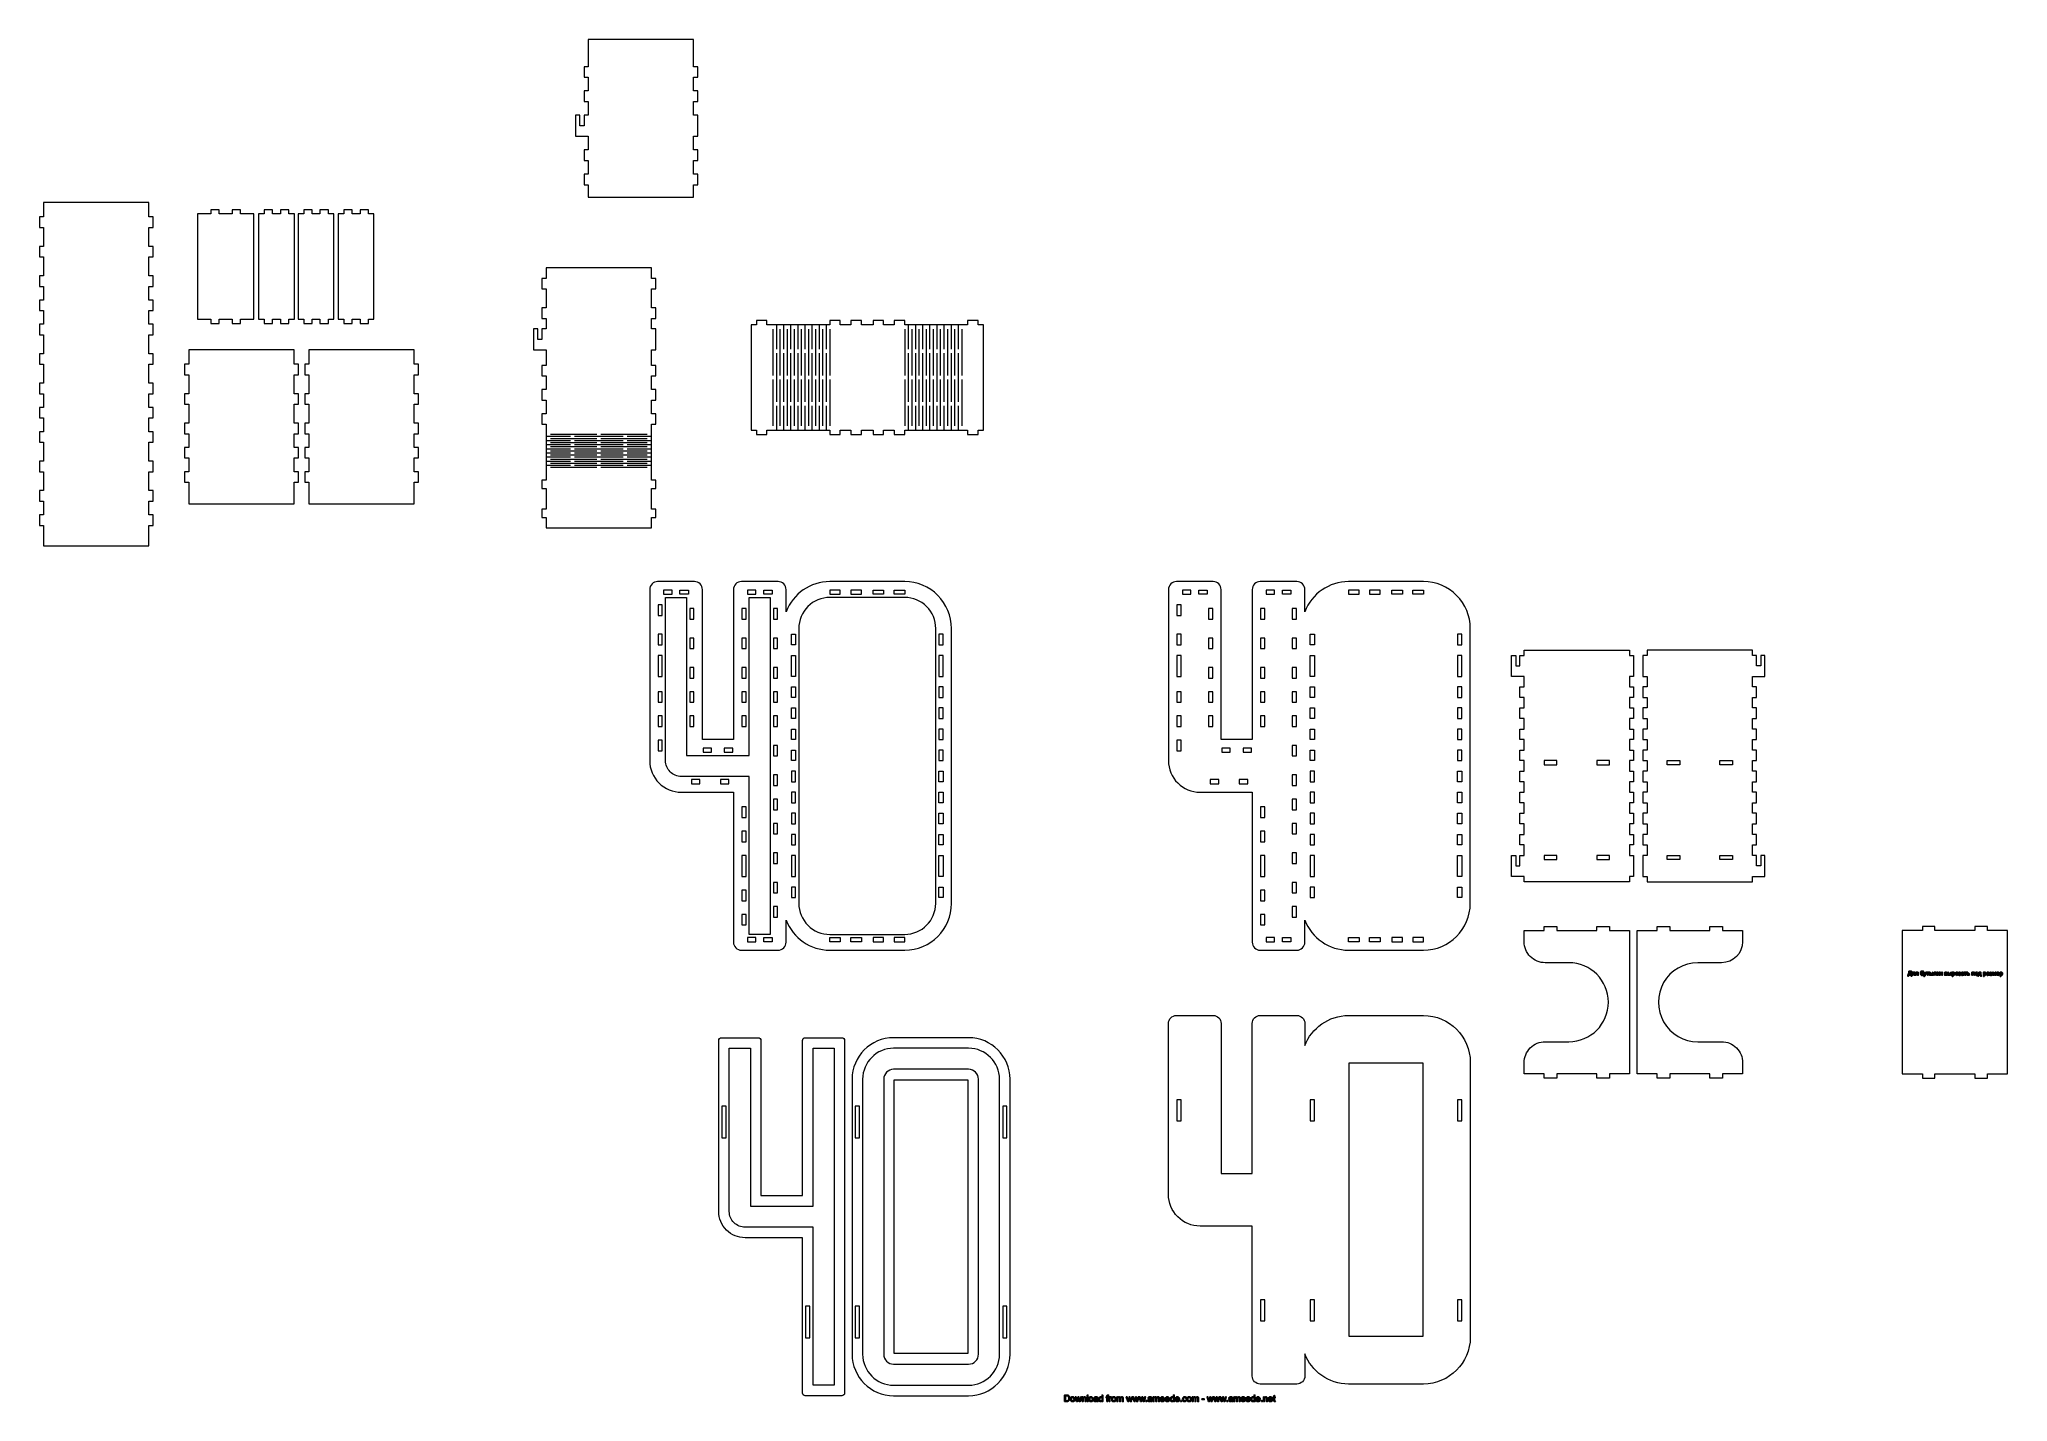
# Model space of a CAD drawing. Header units: millimetres. Extents: x -922 to 947, y -359 to 935.
import ezdxf

# ---------------------------------------------------------------- set-up
doc = ezdxf.new("R2010")
doc.units = ezdxf.units.MM
doc.header["$MEASUREMENT"] = 0
doc.layers.add('Layer 1', color=7, linetype='Continuous')

msp = doc.modelspace()

# ---------------------------------------------------------------- linework, layer by layer
at = {"layer": 'Layer 1', "color": 175, "lineweight": 18}
for points, knots in [([(-300.7872, 806.5556), (-300.7872, 806.5556), (-296.7871, 806.5556), (-296.7871, 806.5556), (-296.7871, 806.5556), (-296.7871, 806.5556), (-296.7871, 796.5556), (-296.7871, 796.5556), (-296.7871, 796.5556), (-296.7871, 796.5556), (-300.7872, 796.5556), (-300.7872, 796.5556), (-300.7872, 796.5556), (-300.7872, 796.5556), (-300.7872, 784.5556), (-300.7872, 784.5556), (-300.7872, 784.5556), (-300.7872, 784.5556), (-400.7871, 784.5556), (-400.7871, 784.5556), (-400.7871, 784.5556), (-400.7871, 784.5556), (-400.7871, 796.5556), (-400.7871, 796.5556), (-400.7871, 796.5556), (-400.7871, 796.5556), (-404.7871, 796.5556), (-404.7871, 796.5556), (-404.7871, 796.5556), (-404.7871, 796.5556), (-404.7871, 806.5556), (-404.7871, 806.5556), (-404.7871, 806.5556), (-404.7871, 806.5556), (-400.7871, 806.5556), (-400.7871, 806.5556), (-400.7871, 806.5556), (-400.7871, 806.5556), (-400.7871, 819.5556), (-400.7871, 819.5556), (-400.7871, 819.5556), (-400.7871, 819.5556), (-404.7871, 819.5556), (-404.7871, 819.5556), (-404.7871, 819.5556), (-404.7871, 819.5556), (-404.7871, 829.5556), (-404.7871, 829.5556), (-404.7871, 829.5556), (-404.7871, 829.5556), (-400.7871, 829.5556), (-400.7871, 829.5556), (-400.7871, 829.5556), (-400.7871, 829.5556), (-400.7871, 842.5556), (-400.7871, 842.5556), (-400.7871, 842.5556), (-400.7871, 842.5556), (-404.7871, 842.5556), (-404.7871, 842.5556), (-404.7871, 842.5556), (-404.7871, 842.5556), (-412.7872, 842.5556), (-412.7872, 842.5556), (-412.7872, 842.5556), (-412.7872, 842.5556), (-412.7872, 862.5556), (-412.7872, 862.5556), (-412.7872, 862.5556), (-412.7872, 862.5556), (-408.7871, 862.5556), (-408.7871, 862.5556), (-408.7871, 862.5556), (-408.7871, 862.5556), (-408.7871, 852.5556), (-408.7871, 852.5556), (-408.7871, 852.5556), (-408.7871, 852.5556), (-404.7871, 852.5556), (-404.7871, 852.5556), (-404.7871, 852.5556), (-404.7871, 852.5556), (-404.7871, 862.5556), (-404.7871, 862.5556), (-404.7871, 862.5556), (-404.7871, 862.5556), (-400.7871, 862.5556), (-400.7871, 862.5556), (-400.7871, 862.5556), (-400.7871, 862.5556), (-400.7871, 875.5556), (-400.7871, 875.5556), (-400.7871, 875.5556), (-400.7871, 875.5556), (-404.7871, 875.5556), (-404.7871, 875.5556), (-404.7871, 875.5556), (-404.7871, 875.5556), (-404.7871, 885.5556), (-404.7871, 885.5556), (-404.7871, 885.5556), (-404.7871, 885.5556), (-400.7871, 885.5556), (-400.7871, 885.5556), (-400.7871, 885.5556), (-400.7871, 885.5556), (-400.7871, 898.5556), (-400.7871, 898.5556), (-400.7871, 898.5556), (-400.7871, 898.5556), (-404.7871, 898.5556), (-404.7871, 898.5556), (-404.7871, 898.5556), (-404.7871, 898.5556), (-404.7871, 908.5556), (-404.7871, 908.5556), (-404.7871, 908.5556), (-404.7871, 908.5556), (-400.7871, 908.5556), (-400.7871, 908.5556), (-400.7871, 908.5556), (-400.7871, 908.5556), (-400.7871, 934.5556), (-400.7871, 934.5556), (-400.7871, 934.5556), (-400.7871, 934.5556), (-300.7872, 934.5556), (-300.7872, 934.5556), (-300.7872, 934.5556), (-300.7872, 934.5556), (-300.7872, 908.5556), (-300.7872, 908.5556), (-300.7872, 908.5556), (-300.7872, 908.5556), (-296.7871, 908.5556), (-296.7871, 908.5556), (-296.7871, 908.5556), (-296.7871, 908.5556), (-296.7871, 898.5556), (-296.7871, 898.5556), (-296.7871, 898.5556), (-296.7871, 898.5556), (-300.7872, 898.5556), (-300.7872, 898.5556), (-300.7872, 898.5556), (-300.7872, 898.5556), (-300.7872, 885.5556), (-300.7872, 885.5556), (-300.7872, 885.5556), (-300.7872, 885.5556), (-296.7871, 885.5556), (-296.7871, 885.5556), (-296.7871, 885.5556), (-296.7871, 885.5556), (-296.7871, 875.5556), (-296.7871, 875.5556), (-296.7871, 875.5556), (-296.7871, 875.5556), (-300.7872, 875.5556), (-300.7872, 875.5556), (-300.7872, 875.5556), (-300.7872, 875.5556), (-300.7872, 862.5556), (-300.7872, 862.5556), (-300.7872, 862.5556), (-300.7872, 862.5556), (-296.7871, 862.5556), (-296.7871, 862.5556), (-296.7871, 862.5556), (-296.7871, 862.5556), (-296.7871, 842.5556), (-296.7871, 842.5556), (-296.7871, 842.5556), (-296.7871, 842.5556), (-300.7872, 842.5556), (-300.7872, 842.5556), (-300.7872, 842.5556), (-300.7872, 842.5556), (-300.7872, 829.5556), (-300.7872, 829.5556), (-300.7872, 829.5556), (-300.7872, 829.5556), (-296.7871, 829.5556), (-296.7871, 829.5556), (-296.7871, 829.5556), (-296.7871, 829.5556), (-296.7871, 819.5556), (-296.7871, 819.5556), (-296.7871, 819.5556), (-296.7871, 819.5556), (-300.7872, 819.5556), (-300.7872, 819.5556), (-300.7872, 819.5556), (-300.7872, 819.5556), (-300.7872, 806.5556), (-300.7872, 806.5556)], [0, 0, 0, 0, 0.02, 0.02, 0.02, 0.02, 0.04, 0.04, 0.04, 0.04, 0.06, 0.06, 0.06, 0.06, 0.08, 0.08, 0.08, 0.08, 0.1, 0.1, 0.1, 0.1, 0.12, 0.12, 0.12, 0.12, 0.14, 0.14, 0.14, 0.14, 0.16, 0.16, 0.16, 0.16, 0.18, 0.18, 0.18, 0.18, 0.2, 0.2, 0.2, 0.2, 0.22, 0.22, 0.22, 0.22, 0.24, 0.24, 0.24, 0.24, 0.26, 0.26, 0.26, 0.26, 0.28, 0.28, 0.28, 0.28, 0.3, 0.3, 0.3, 0.3, 0.32, 0.32, 0.32, 0.32, 0.34, 0.34, 0.34, 0.34, 0.36, 0.36, 0.36, 0.36, 0.38, 0.38, 0.38, 0.38, 0.4, 0.4, 0.4, 0.4, 0.42, 0.42, 0.42, 0.42, 0.44, 0.44, 0.44, 0.44, 0.46, 0.46, 0.46, 0.46, 0.48, 0.48, 0.48, 0.48, 0.5, 0.5, 0.5, 0.5, 0.52, 0.52, 0.52, 0.52, 0.54, 0.54, 0.54, 0.54, 0.56, 0.56, 0.56, 0.56, 0.58, 0.58, 0.58, 0.58, 0.6, 0.6, 0.6, 0.6, 0.62, 0.62, 0.62, 0.62, 0.64, 0.64, 0.64, 0.64, 0.66, 0.66, 0.66, 0.66, 0.68, 0.68, 0.68, 0.68, 0.7, 0.7, 0.7, 0.7, 0.72, 0.72, 0.72, 0.72, 0.74, 0.74, 0.74, 0.74, 0.76, 0.76, 0.76, 0.76, 0.78, 0.78, 0.78, 0.78, 0.8, 0.8, 0.8, 0.8, 0.82, 0.82, 0.82, 0.82, 0.84, 0.84, 0.84, 0.84, 0.86, 0.86, 0.86, 0.86, 0.88, 0.88, 0.88, 0.88, 0.9, 0.9, 0.9, 0.9, 0.92, 0.92, 0.92, 0.92, 0.94, 0.94, 0.94, 0.94, 0.96, 0.96, 0.96, 0.96, 1, 1, 1, 1]), ([(-917.9964, 574.9813), (-917.9964, 574.9813), (-921.9964, 574.9813), (-921.9964, 574.9813), (-921.9964, 574.9813), (-921.9964, 574.9813), (-921.9964, 584.9813), (-921.9964, 584.9813), (-921.9964, 584.9813), (-921.9964, 584.9813), (-917.9964, 584.9813), (-917.9964, 584.9813), (-917.9964, 584.9813), (-917.9964, 584.9813), (-917.9964, 597.9813), (-917.9964, 597.9813), (-917.9964, 597.9813), (-917.9964, 597.9813), (-921.9964, 597.9813), (-921.9964, 597.9813), (-921.9964, 597.9813), (-921.9964, 597.9813), (-921.9964, 607.9813), (-921.9964, 607.9813), (-921.9964, 607.9813), (-921.9964, 607.9813), (-917.9964, 607.9813), (-917.9964, 607.9813), (-917.9964, 607.9813), (-917.9964, 607.9813), (-917.9964, 625.9813), (-917.9964, 625.9813), (-917.9964, 625.9813), (-917.9964, 625.9813), (-921.9964, 625.9813), (-921.9964, 625.9813), (-921.9964, 625.9813), (-921.9964, 625.9813), (-921.9964, 635.9813), (-921.9964, 635.9813), (-921.9964, 635.9813), (-921.9964, 635.9813), (-917.9964, 635.9813), (-917.9964, 635.9813), (-917.9964, 635.9813), (-917.9964, 635.9813), (-917.9964, 653.9813), (-917.9964, 653.9813), (-917.9964, 653.9813), (-917.9964, 653.9813), (-921.9964, 653.9813), (-921.9964, 653.9813), (-921.9964, 653.9813), (-921.9964, 653.9813), (-921.9964, 663.9813), (-921.9964, 663.9813), (-921.9964, 663.9813), (-921.9964, 663.9813), (-917.9964, 663.9813), (-917.9964, 663.9813), (-917.9964, 663.9813), (-917.9964, 663.9813), (-917.9964, 676.9813), (-917.9964, 676.9813), (-917.9964, 676.9813), (-917.9964, 676.9813), (-921.9964, 676.9813), (-921.9964, 676.9813), (-921.9964, 676.9813), (-921.9964, 676.9813), (-921.9964, 686.9813), (-921.9964, 686.9813), (-921.9964, 686.9813), (-921.9964, 686.9813), (-917.9964, 686.9813), (-917.9964, 686.9813), (-917.9964, 686.9813), (-917.9964, 686.9813), (-917.9964, 699.9813), (-917.9964, 699.9813), (-917.9964, 699.9813), (-917.9964, 699.9813), (-921.9964, 699.9813), (-921.9964, 699.9813), (-921.9964, 699.9813), (-921.9964, 699.9813), (-921.9964, 709.9813), (-921.9964, 709.9813), (-921.9964, 709.9813), (-921.9964, 709.9813), (-917.9964, 709.9813), (-917.9964, 709.9813), (-917.9964, 709.9813), (-917.9964, 709.9813), (-917.9964, 727.9813), (-917.9964, 727.9813), (-917.9964, 727.9813), (-917.9964, 727.9813), (-921.9964, 727.9813), (-921.9964, 727.9813), (-921.9964, 727.9813), (-921.9964, 727.9813), (-921.9964, 737.9813), (-921.9964, 737.9813), (-921.9964, 737.9813), (-921.9964, 737.9813), (-917.9964, 737.9813), (-917.9964, 737.9813), (-917.9964, 737.9813), (-917.9964, 737.9813), (-917.9964, 755.9813), (-917.9964, 755.9813), (-917.9964, 755.9813), (-917.9964, 755.9813), (-921.9964, 755.9813), (-921.9964, 755.9813), (-921.9964, 755.9813), (-921.9964, 755.9813), (-921.9964, 765.9813), (-921.9964, 765.9813), (-921.9964, 765.9813), (-921.9964, 765.9813), (-917.9964, 765.9813), (-917.9964, 765.9813), (-917.9964, 765.9813), (-917.9964, 765.9813), (-917.9964, 779.5556), (-917.9964, 779.5556), (-917.9964, 779.5556), (-917.9964, 779.5556), (-817.9963, 779.5556), (-817.9963, 779.5556), (-817.9963, 779.5556), (-817.9963, 779.5556), (-817.9963, 765.9813), (-817.9963, 765.9813), (-817.9963, 765.9813), (-817.9963, 765.9813), (-813.9963, 765.9813), (-813.9963, 765.9813), (-813.9963, 765.9813), (-813.9963, 765.9813), (-813.9963, 755.9813), (-813.9963, 755.9813), (-813.9963, 755.9813), (-813.9963, 755.9813), (-817.9963, 755.9813), (-817.9963, 755.9813), (-817.9963, 755.9813), (-817.9963, 755.9813), (-817.9963, 737.9813), (-817.9963, 737.9813), (-817.9963, 737.9813), (-817.9963, 737.9813), (-813.9963, 737.9813), (-813.9963, 737.9813), (-813.9963, 737.9813), (-813.9963, 737.9813), (-813.9963, 727.9813), (-813.9963, 727.9813), (-813.9963, 727.9813), (-813.9963, 727.9813), (-817.9963, 727.9813), (-817.9963, 727.9813), (-817.9963, 727.9813), (-817.9963, 727.9813), (-817.9963, 709.9813), (-817.9963, 709.9813), (-817.9963, 709.9813), (-817.9963, 709.9813), (-813.9963, 709.9813), (-813.9963, 709.9813), (-813.9963, 709.9813), (-813.9963, 709.9813), (-813.9963, 699.9813), (-813.9963, 699.9813), (-813.9963, 699.9813), (-813.9963, 699.9813), (-817.9963, 699.9813), (-817.9963, 699.9813), (-817.9963, 699.9813), (-817.9963, 699.9813), (-817.9963, 686.9813), (-817.9963, 686.9813), (-817.9963, 686.9813), (-817.9963, 686.9813), (-813.9963, 686.9813), (-813.9963, 686.9813), (-813.9963, 686.9813), (-813.9963, 686.9813), (-813.9963, 676.9813), (-813.9963, 676.9813), (-813.9963, 676.9813), (-813.9963, 676.9813), (-817.9963, 676.9813), (-817.9963, 676.9813), (-817.9963, 676.9813), (-817.9963, 676.9813), (-817.9963, 663.9813), (-817.9963, 663.9813), (-817.9963, 663.9813), (-817.9963, 663.9813), (-813.9963, 663.9813), (-813.9963, 663.9813), (-813.9963, 663.9813), (-813.9963, 663.9813), (-813.9963, 653.9813), (-813.9963, 653.9813), (-813.9963, 653.9813), (-813.9963, 653.9813), (-817.9963, 653.9813), (-817.9963, 653.9813), (-817.9963, 653.9813), (-817.9963, 653.9813), (-817.9963, 635.9813), (-817.9963, 635.9813), (-817.9963, 635.9813), (-817.9963, 635.9813), (-813.9963, 635.9813), (-813.9963, 635.9813), (-813.9963, 635.9813), (-813.9963, 635.9813), (-813.9963, 625.9813), (-813.9963, 625.9813), (-813.9963, 625.9813), (-813.9963, 625.9813), (-817.9963, 625.9813), (-817.9963, 625.9813), (-817.9963, 625.9813), (-817.9963, 625.9813), (-817.9963, 607.9813), (-817.9963, 607.9813), (-817.9963, 607.9813), (-817.9963, 607.9813), (-813.9963, 607.9813), (-813.9963, 607.9813), (-813.9963, 607.9813), (-813.9963, 607.9813), (-813.9963, 597.9813), (-813.9963, 597.9813), (-813.9963, 597.9813), (-813.9963, 597.9813), (-817.9963, 597.9813), (-817.9963, 597.9813), (-817.9963, 597.9813), (-817.9963, 597.9813), (-817.9963, 584.9813), (-817.9963, 584.9813), (-817.9963, 584.9813), (-817.9963, 584.9813), (-813.9963, 584.9813), (-813.9963, 584.9813), (-813.9963, 584.9813), (-813.9963, 584.9813), (-813.9963, 574.9813), (-813.9963, 574.9813), (-813.9963, 574.9813), (-813.9963, 574.9813), (-817.9963, 574.9813), (-817.9963, 574.9813), (-817.9963, 574.9813), (-817.9963, 574.9813), (-817.9963, 561.9813), (-817.9963, 561.9813), (-817.9963, 561.9813), (-817.9963, 561.9813), (-813.9963, 561.9813), (-813.9963, 561.9813), (-813.9963, 561.9813), (-813.9963, 561.9813), (-813.9963, 551.9814), (-813.9963, 551.9814), (-813.9963, 551.9814), (-813.9963, 551.9814), (-817.9963, 551.9814), (-817.9963, 551.9814), (-817.9963, 551.9814), (-817.9963, 551.9814), (-817.9963, 533.9814), (-817.9963, 533.9814), (-817.9963, 533.9814), (-817.9963, 533.9814), (-813.9963, 533.9814), (-813.9963, 533.9814), (-813.9963, 533.9814), (-813.9963, 533.9814), (-813.9963, 523.9814), (-813.9963, 523.9814), (-813.9963, 523.9814), (-813.9963, 523.9814), (-817.9963, 523.9814), (-817.9963, 523.9814), (-817.9963, 523.9814), (-817.9963, 523.9814), (-817.9963, 505.9814), (-817.9963, 505.9814), (-817.9963, 505.9814), (-817.9963, 505.9814), (-813.9963, 505.9814), (-813.9963, 505.9814), (-813.9963, 505.9814), (-813.9963, 505.9814), (-813.9963, 495.9814), (-813.9963, 495.9814), (-813.9963, 495.9814), (-813.9963, 495.9814), (-817.9963, 495.9814), (-817.9963, 495.9814), (-817.9963, 495.9814), (-817.9963, 495.9814), (-817.9963, 482.9814), (-817.9963, 482.9814), (-817.9963, 482.9814), (-817.9963, 482.9814), (-813.9963, 482.9814), (-813.9963, 482.9814), (-813.9963, 482.9814), (-813.9963, 482.9814), (-813.9963, 472.9814), (-813.9963, 472.9814), (-813.9963, 472.9814), (-813.9963, 472.9814), (-817.9963, 472.9814), (-817.9963, 472.9814), (-817.9963, 472.9814), (-817.9963, 472.9814), (-817.9963, 453.5557), (-817.9963, 453.5557), (-817.9963, 453.5557), (-817.9963, 453.5557), (-917.9964, 453.5557), (-917.9964, 453.5557), (-917.9964, 453.5557), (-917.9964, 453.5557), (-917.9964, 472.9814), (-917.9964, 472.9814), (-917.9964, 472.9814), (-917.9964, 472.9814), (-921.9964, 472.9814), (-921.9964, 472.9814), (-921.9964, 472.9814), (-921.9964, 472.9814), (-921.9964, 482.9814), (-921.9964, 482.9814), (-921.9964, 482.9814), (-921.9964, 482.9814), (-917.9964, 482.9814), (-917.9964, 482.9814), (-917.9964, 482.9814), (-917.9964, 482.9814), (-917.9964, 495.9814), (-917.9964, 495.9814), (-917.9964, 495.9814), (-917.9964, 495.9814), (-921.9964, 495.9814), (-921.9964, 495.9814), (-921.9964, 495.9814), (-921.9964, 495.9814), (-921.9964, 505.9814), (-921.9964, 505.9814), (-921.9964, 505.9814), (-921.9964, 505.9814), (-917.9964, 505.9814), (-917.9964, 505.9814), (-917.9964, 505.9814), (-917.9964, 505.9814), (-917.9964, 523.9814), (-917.9964, 523.9814), (-917.9964, 523.9814), (-917.9964, 523.9814), (-921.9964, 523.9814), (-921.9964, 523.9814), (-921.9964, 523.9814), (-921.9964, 523.9814), (-921.9964, 533.9814), (-921.9964, 533.9814), (-921.9964, 533.9814), (-921.9964, 533.9814), (-917.9964, 533.9814), (-917.9964, 533.9814), (-917.9964, 533.9814), (-917.9964, 533.9814), (-917.9964, 551.9814), (-917.9964, 551.9814), (-917.9964, 551.9814), (-917.9964, 551.9814), (-921.9964, 551.9814), (-921.9964, 551.9814), (-921.9964, 551.9814), (-921.9964, 551.9814), (-921.9964, 561.9813), (-921.9964, 561.9813), (-921.9964, 561.9813), (-921.9964, 561.9813), (-917.9964, 561.9813), (-917.9964, 561.9813), (-917.9964, 561.9813), (-917.9964, 561.9813), (-917.9964, 574.9813), (-917.9964, 574.9813)], [0, 0, 0, 0, 0.00990099, 0.00990099, 0.00990099, 0.00990099, 0.01980198, 0.01980198, 0.01980198, 0.01980198, 0.02970297, 0.02970297, 0.02970297, 0.02970297, 0.03960396, 0.03960396, 0.03960396, 0.03960396, 0.04950495, 0.04950495, 0.04950495, 0.04950495, 0.059405941, 0.059405941, 0.059405941, 0.059405941, 0.069306931, 0.069306931, 0.069306931, 0.069306931, 0.079207921, 0.079207921, 0.079207921, 0.079207921, 0.089108911, 0.089108911, 0.089108911, 0.089108911, 0.099009901, 0.099009901, 0.099009901, 0.099009901, 0.108910891, 0.108910891, 0.108910891, 0.108910891, 0.118811881, 0.118811881, 0.118811881, 0.118811881, 0.128712871, 0.128712871, 0.128712871, 0.128712871, 0.138613861, 0.138613861, 0.138613861, 0.138613861, 0.148514851, 0.148514851, 0.148514851, 0.148514851, 0.158415842, 0.158415842, 0.158415842, 0.158415842, 0.168316832, 0.168316832, 0.168316832, 0.168316832, 0.178217822, 0.178217822, 0.178217822, 0.178217822, 0.188118812, 0.188118812, 0.188118812, 0.188118812, 0.198019802, 0.198019802, 0.198019802, 0.198019802, 0.207920792, 0.207920792, 0.207920792, 0.207920792, 0.217821782, 0.217821782, 0.217821782, 0.217821782, 0.227722772, 0.227722772, 0.227722772, 0.227722772, 0.237623762, 0.237623762, 0.237623762, 0.237623762, 0.247524752, 0.247524752, 0.247524752, 0.247524752, 0.257425743, 0.257425743, 0.257425743, 0.257425743, 0.267326733, 0.267326733, 0.267326733, 0.267326733, 0.277227723, 0.277227723, 0.277227723, 0.277227723, 0.287128713, 0.287128713, 0.287128713, 0.287128713, 0.297029703, 0.297029703, 0.297029703, 0.297029703, 0.306930693, 0.306930693, 0.306930693, 0.306930693, 0.316831683, 0.316831683, 0.316831683, 0.316831683, 0.326732673, 0.326732673, 0.326732673, 0.326732673, 0.336633663, 0.336633663, 0.336633663, 0.336633663, 0.346534653, 0.346534653, 0.346534653, 0.346534653, 0.356435644, 0.356435644, 0.356435644, 0.356435644, 0.366336634, 0.366336634, 0.366336634, 0.366336634, 0.376237624, 0.376237624, 0.376237624, 0.376237624, 0.386138614, 0.386138614, 0.386138614, 0.386138614, 0.396039604, 0.396039604, 0.396039604, 0.396039604, 0.405940594, 0.405940594, 0.405940594, 0.405940594, 0.415841584, 0.415841584, 0.415841584, 0.415841584, 0.425742574, 0.425742574, 0.425742574, 0.425742574, 0.435643564, 0.435643564, 0.435643564, 0.435643564, 0.445544554, 0.445544554, 0.445544554, 0.445544554, 0.455445545, 0.455445545, 0.455445545, 0.455445545, 0.465346535, 0.465346535, 0.465346535, 0.465346535, 0.475247525, 0.475247525, 0.475247525, 0.475247525, 0.485148515, 0.485148515, 0.485148515, 0.485148515, 0.495049505, 0.495049505, 0.495049505, 0.495049505, 0.504950495, 0.504950495, 0.504950495, 0.504950495, 0.514851485, 0.514851485, 0.514851485, 0.514851485, 0.524752475, 0.524752475, 0.524752475, 0.524752475, 0.534653465, 0.534653465, 0.534653465, 0.534653465, 0.544554455, 0.544554455, 0.544554455, 0.544554455, 0.554455446, 0.554455446, 0.554455446, 0.554455446, 0.564356436, 0.564356436, 0.564356436, 0.564356436, 0.574257426, 0.574257426, 0.574257426, 0.574257426, 0.584158416, 0.584158416, 0.584158416, 0.584158416, 0.594059406, 0.594059406, 0.594059406, 0.594059406, 0.603960396, 0.603960396, 0.603960396, 0.603960396, 0.613861386, 0.613861386, 0.613861386, 0.613861386, 0.623762376, 0.623762376, 0.623762376, 0.623762376, 0.633663366, 0.633663366, 0.633663366, 0.633663366, 0.643564356, 0.643564356, 0.643564356, 0.643564356, 0.653465347, 0.653465347, 0.653465347, 0.653465347, 0.663366337, 0.663366337, 0.663366337, 0.663366337, 0.673267327, 0.673267327, 0.673267327, 0.673267327, 0.683168317, 0.683168317, 0.683168317, 0.683168317, 0.693069307, 0.693069307, 0.693069307, 0.693069307, 0.702970297, 0.702970297, 0.702970297, 0.702970297, 0.712871287, 0.712871287, 0.712871287, 0.712871287, 0.722772277, 0.722772277, 0.722772277, 0.722772277, 0.732673267, 0.732673267, 0.732673267, 0.732673267, 0.742574257, 0.742574257, 0.742574257, 0.742574257, 0.752475248, 0.752475248, 0.752475248, 0.752475248, 0.762376238, 0.762376238, 0.762376238, 0.762376238, 0.772277228, 0.772277228, 0.772277228, 0.772277228, 0.782178218, 0.782178218, 0.782178218, 0.782178218, 0.792079208, 0.792079208, 0.792079208, 0.792079208, 0.801980198, 0.801980198, 0.801980198, 0.801980198, 0.811881188, 0.811881188, 0.811881188, 0.811881188, 0.821782178, 0.821782178, 0.821782178, 0.821782178, 0.831683168, 0.831683168, 0.831683168, 0.831683168, 0.841584158, 0.841584158, 0.841584158, 0.841584158, 0.851485149, 0.851485149, 0.851485149, 0.851485149, 0.861386139, 0.861386139, 0.861386139, 0.861386139, 0.871287129, 0.871287129, 0.871287129, 0.871287129, 0.881188119, 0.881188119, 0.881188119, 0.881188119, 0.891089109, 0.891089109, 0.891089109, 0.891089109, 0.900990099, 0.900990099, 0.900990099, 0.900990099, 0.910891089, 0.910891089, 0.910891089, 0.910891089, 0.920792079, 0.920792079, 0.920792079, 0.920792079, 0.930693069, 0.930693069, 0.930693069, 0.930693069, 0.940594059, 0.940594059, 0.940594059, 0.940594059, 0.95049505, 0.95049505, 0.95049505, 0.95049505, 0.96039604, 0.96039604, 0.96039604, 0.96039604, 0.97029703, 0.97029703, 0.97029703, 0.97029703, 0.98019802, 0.98019802, 0.98019802, 0.98019802, 1, 1, 1, 1]), ([(-751.1414, 668.8172), (-751.1414, 668.8172), (-751.1414, 664.8172), (-751.1414, 664.8172), (-751.1414, 664.8172), (-751.1414, 664.8172), (-759.1413, 664.8172), (-759.1413, 664.8172), (-759.1413, 664.8172), (-759.1413, 664.8172), (-759.1413, 668.8172), (-759.1413, 668.8172), (-759.1413, 668.8172), (-759.1413, 668.8172), (-771.7664, 668.8172), (-771.7664, 668.8172), (-771.7664, 668.8172), (-771.7664, 668.8172), (-771.7664, 768.8172), (-771.7664, 768.8172), (-771.7664, 768.8172), (-771.7664, 768.8172), (-759.1413, 768.8172), (-759.1413, 768.8172), (-759.1413, 768.8172), (-759.1413, 768.8172), (-759.1413, 772.8172), (-759.1413, 772.8172), (-759.1413, 772.8172), (-759.1413, 772.8172), (-751.1414, 772.8172), (-751.1414, 772.8172), (-751.1414, 772.8172), (-751.1414, 772.8172), (-751.1414, 768.8172), (-751.1414, 768.8172), (-751.1414, 768.8172), (-751.1414, 768.8172), (-738.8914, 768.8172), (-738.8914, 768.8172), (-738.8914, 768.8172), (-738.8914, 768.8172), (-738.8914, 772.8172), (-738.8914, 772.8172), (-738.8914, 772.8172), (-738.8914, 772.8172), (-730.8914, 772.8172), (-730.8914, 772.8172), (-730.8914, 772.8172), (-730.8914, 772.8172), (-730.8914, 768.8172), (-730.8914, 768.8172), (-730.8914, 768.8172), (-730.8914, 768.8172), (-718.2664, 768.8172), (-718.2664, 768.8172), (-718.2664, 768.8172), (-718.2664, 768.8172), (-718.2664, 668.8172), (-718.2664, 668.8172), (-718.2664, 668.8172), (-718.2664, 668.8172), (-730.8914, 668.8172), (-730.8914, 668.8172), (-730.8914, 668.8172), (-730.8914, 668.8172), (-730.8914, 664.8172), (-730.8914, 664.8172), (-730.8914, 664.8172), (-730.8914, 664.8172), (-738.8914, 664.8172), (-738.8914, 664.8172), (-738.8914, 664.8172), (-738.8914, 664.8172), (-738.8914, 668.8172), (-738.8914, 668.8172), (-738.8914, 668.8172), (-738.8914, 668.8172), (-751.1414, 668.8172), (-751.1414, 668.8172)], [0, 0, 0, 0, 0.047619048, 0.047619048, 0.047619048, 0.047619048, 0.095238095, 0.095238095, 0.095238095, 0.095238095, 0.142857143, 0.142857143, 0.142857143, 0.142857143, 0.19047619, 0.19047619, 0.19047619, 0.19047619, 0.238095238, 0.238095238, 0.238095238, 0.238095238, 0.285714286, 0.285714286, 0.285714286, 0.285714286, 0.333333333, 0.333333333, 0.333333333, 0.333333333, 0.380952381, 0.380952381, 0.380952381, 0.380952381, 0.428571429, 0.428571429, 0.428571429, 0.428571429, 0.476190476, 0.476190476, 0.476190476, 0.476190476, 0.523809524, 0.523809524, 0.523809524, 0.523809524, 0.571428571, 0.571428571, 0.571428571, 0.571428571, 0.619047619, 0.619047619, 0.619047619, 0.619047619, 0.666666667, 0.666666667, 0.666666667, 0.666666667, 0.714285714, 0.714285714, 0.714285714, 0.714285714, 0.761904762, 0.761904762, 0.761904762, 0.761904762, 0.80952381, 0.80952381, 0.80952381, 0.80952381, 0.857142857, 0.857142857, 0.857142857, 0.857142857, 0.904761905, 0.904761905, 0.904761905, 0.904761905, 1, 1, 1, 1]), ([(-700.5163, 668.8172), (-700.5163, 668.8172), (-700.5163, 664.8172), (-700.5163, 664.8172), (-700.5163, 664.8172), (-700.5163, 664.8172), (-708.5164, 664.8172), (-708.5164, 664.8172), (-708.5164, 664.8172), (-708.5164, 664.8172), (-708.5164, 668.8172), (-708.5164, 668.8172), (-708.5164, 668.8172), (-708.5164, 668.8172), (-713.7664, 668.8172), (-713.7664, 668.8172), (-713.7664, 668.8172), (-713.7664, 668.8172), (-713.7664, 768.8172), (-713.7664, 768.8172), (-713.7664, 768.8172), (-713.7664, 768.8172), (-708.5164, 768.8172), (-708.5164, 768.8172), (-708.5164, 768.8172), (-708.5164, 768.8172), (-708.5164, 772.8172), (-708.5164, 772.8172), (-708.5164, 772.8172), (-708.5164, 772.8172), (-700.5163, 772.8172), (-700.5163, 772.8172), (-700.5163, 772.8172), (-700.5163, 772.8172), (-700.5163, 768.8172), (-700.5163, 768.8172), (-700.5163, 768.8172), (-700.5163, 768.8172), (-693.0164, 768.8172), (-693.0164, 768.8172), (-693.0164, 768.8172), (-693.0164, 768.8172), (-693.0164, 772.8172), (-693.0164, 772.8172), (-693.0164, 772.8172), (-693.0164, 772.8172), (-685.0163, 772.8172), (-685.0163, 772.8172), (-685.0163, 772.8172), (-685.0163, 772.8172), (-685.0163, 768.8172), (-685.0163, 768.8172), (-685.0163, 768.8172), (-685.0163, 768.8172), (-679.7664, 768.8172), (-679.7664, 768.8172), (-679.7664, 768.8172), (-679.7664, 768.8172), (-679.7664, 668.8172), (-679.7664, 668.8172), (-679.7664, 668.8172), (-679.7664, 668.8172), (-685.0163, 668.8172), (-685.0163, 668.8172), (-685.0163, 668.8172), (-685.0163, 668.8172), (-685.0163, 664.8172), (-685.0163, 664.8172), (-685.0163, 664.8172), (-685.0163, 664.8172), (-693.0164, 664.8172), (-693.0164, 664.8172), (-693.0164, 664.8172), (-693.0164, 664.8172), (-693.0164, 668.8172), (-693.0164, 668.8172), (-693.0164, 668.8172), (-693.0164, 668.8172), (-700.5163, 668.8172), (-700.5163, 668.8172)], [0, 0, 0, 0, 0.047619048, 0.047619048, 0.047619048, 0.047619048, 0.095238095, 0.095238095, 0.095238095, 0.095238095, 0.142857143, 0.142857143, 0.142857143, 0.142857143, 0.19047619, 0.19047619, 0.19047619, 0.19047619, 0.238095238, 0.238095238, 0.238095238, 0.238095238, 0.285714286, 0.285714286, 0.285714286, 0.285714286, 0.333333333, 0.333333333, 0.333333333, 0.333333333, 0.380952381, 0.380952381, 0.380952381, 0.380952381, 0.428571429, 0.428571429, 0.428571429, 0.428571429, 0.476190476, 0.476190476, 0.476190476, 0.476190476, 0.523809524, 0.523809524, 0.523809524, 0.523809524, 0.571428571, 0.571428571, 0.571428571, 0.571428571, 0.619047619, 0.619047619, 0.619047619, 0.619047619, 0.666666667, 0.666666667, 0.666666667, 0.666666667, 0.714285714, 0.714285714, 0.714285714, 0.714285714, 0.761904762, 0.761904762, 0.761904762, 0.761904762, 0.80952381, 0.80952381, 0.80952381, 0.80952381, 0.857142857, 0.857142857, 0.857142857, 0.857142857, 0.904761905, 0.904761905, 0.904761905, 0.904761905, 1, 1, 1, 1]), ([(-655.5163, 768.8172), (-655.5163, 768.8172), (-655.5163, 772.8172), (-655.5163, 772.8172), (-655.5163, 772.8172), (-655.5163, 772.8172), (-647.5162, 772.8172), (-647.5162, 772.8172), (-647.5162, 772.8172), (-647.5162, 772.8172), (-647.5162, 768.8172), (-647.5162, 768.8172), (-647.5162, 768.8172), (-647.5162, 768.8172), (-642.2663, 768.8172), (-642.2663, 768.8172), (-642.2663, 768.8172), (-642.2663, 768.8172), (-642.2663, 668.8172), (-642.2663, 668.8172), (-642.2663, 668.8172), (-642.2663, 668.8172), (-647.5162, 668.8172), (-647.5162, 668.8172), (-647.5162, 668.8172), (-647.5162, 668.8172), (-647.5162, 664.8172), (-647.5162, 664.8172), (-647.5162, 664.8172), (-647.5162, 664.8172), (-655.5163, 664.8172), (-655.5163, 664.8172), (-655.5163, 664.8172), (-655.5163, 664.8172), (-655.5163, 668.8172), (-655.5163, 668.8172), (-655.5163, 668.8172), (-655.5163, 668.8172), (-663.0163, 668.8172), (-663.0163, 668.8172), (-663.0163, 668.8172), (-663.0163, 668.8172), (-663.0163, 664.8172), (-663.0163, 664.8172), (-663.0163, 664.8172), (-663.0163, 664.8172), (-671.0164, 664.8172), (-671.0164, 664.8172), (-671.0164, 664.8172), (-671.0164, 664.8172), (-671.0164, 668.8172), (-671.0164, 668.8172), (-671.0164, 668.8172), (-671.0164, 668.8172), (-676.2664, 668.8172), (-676.2664, 668.8172), (-676.2664, 668.8172), (-676.2664, 668.8172), (-676.2664, 768.8172), (-676.2664, 768.8172), (-676.2664, 768.8172), (-676.2664, 768.8172), (-671.0164, 768.8172), (-671.0164, 768.8172), (-671.0164, 768.8172), (-671.0164, 768.8172), (-671.0164, 772.8172), (-671.0164, 772.8172), (-671.0164, 772.8172), (-671.0164, 772.8172), (-663.0163, 772.8172), (-663.0163, 772.8172), (-663.0163, 772.8172), (-663.0163, 772.8172), (-663.0163, 768.8172), (-663.0163, 768.8172), (-663.0163, 768.8172), (-663.0163, 768.8172), (-655.5163, 768.8172), (-655.5163, 768.8172)], [0, 0, 0, 0, 0.047619048, 0.047619048, 0.047619048, 0.047619048, 0.095238095, 0.095238095, 0.095238095, 0.095238095, 0.142857143, 0.142857143, 0.142857143, 0.142857143, 0.19047619, 0.19047619, 0.19047619, 0.19047619, 0.238095238, 0.238095238, 0.238095238, 0.238095238, 0.285714286, 0.285714286, 0.285714286, 0.285714286, 0.333333333, 0.333333333, 0.333333333, 0.333333333, 0.380952381, 0.380952381, 0.380952381, 0.380952381, 0.428571429, 0.428571429, 0.428571429, 0.428571429, 0.476190476, 0.476190476, 0.476190476, 0.476190476, 0.523809524, 0.523809524, 0.523809524, 0.523809524, 0.571428571, 0.571428571, 0.571428571, 0.571428571, 0.619047619, 0.619047619, 0.619047619, 0.619047619, 0.666666667, 0.666666667, 0.666666667, 0.666666667, 0.714285714, 0.714285714, 0.714285714, 0.714285714, 0.761904762, 0.761904762, 0.761904762, 0.761904762, 0.80952381, 0.80952381, 0.80952381, 0.80952381, 0.857142857, 0.857142857, 0.857142857, 0.857142857, 0.904761905, 0.904761905, 0.904761905, 0.904761905, 1, 1, 1, 1]), ([(-633.0163, 768.8172), (-633.0163, 768.8172), (-633.0163, 772.8172), (-633.0163, 772.8172), (-633.0163, 772.8172), (-633.0163, 772.8172), (-625.0164, 772.8172), (-625.0164, 772.8172), (-625.0164, 772.8172), (-625.0164, 772.8172), (-625.0164, 768.8172), (-625.0164, 768.8172), (-625.0164, 768.8172), (-625.0164, 768.8172), (-617.5163, 768.8172), (-617.5163, 768.8172), (-617.5163, 768.8172), (-617.5163, 768.8172), (-617.5163, 772.8172), (-617.5163, 772.8172), (-617.5163, 772.8172), (-617.5163, 772.8172), (-609.5163, 772.8172), (-609.5163, 772.8172), (-609.5163, 772.8172), (-609.5163, 772.8172), (-609.5163, 768.8172), (-609.5163, 768.8172), (-609.5163, 768.8172), (-609.5163, 768.8172), (-604.2664, 768.8172), (-604.2664, 768.8172), (-604.2664, 768.8172), (-604.2664, 768.8172), (-604.2664, 668.8172), (-604.2664, 668.8172), (-604.2664, 668.8172), (-604.2664, 668.8172), (-609.5163, 668.8172), (-609.5163, 668.8172), (-609.5163, 668.8172), (-609.5163, 668.8172), (-609.5163, 664.8172), (-609.5163, 664.8172), (-609.5163, 664.8172), (-609.5163, 664.8172), (-617.5163, 664.8172), (-617.5163, 664.8172), (-617.5163, 664.8172), (-617.5163, 664.8172), (-617.5163, 668.8172), (-617.5163, 668.8172), (-617.5163, 668.8172), (-617.5163, 668.8172), (-625.0164, 668.8172), (-625.0164, 668.8172), (-625.0164, 668.8172), (-625.0164, 668.8172), (-625.0164, 664.8172), (-625.0164, 664.8172), (-625.0164, 664.8172), (-625.0164, 664.8172), (-633.0163, 664.8172), (-633.0163, 664.8172), (-633.0163, 664.8172), (-633.0163, 664.8172), (-633.0163, 668.8172), (-633.0163, 668.8172), (-633.0163, 668.8172), (-633.0163, 668.8172), (-638.2663, 668.8172), (-638.2663, 668.8172), (-638.2663, 668.8172), (-638.2663, 668.8172), (-638.2663, 768.8172), (-638.2663, 768.8172), (-638.2663, 768.8172), (-638.2663, 768.8172), (-633.0163, 768.8172), (-633.0163, 768.8172)], [0, 0, 0, 0, 0.047619048, 0.047619048, 0.047619048, 0.047619048, 0.095238095, 0.095238095, 0.095238095, 0.095238095, 0.142857143, 0.142857143, 0.142857143, 0.142857143, 0.19047619, 0.19047619, 0.19047619, 0.19047619, 0.238095238, 0.238095238, 0.238095238, 0.238095238, 0.285714286, 0.285714286, 0.285714286, 0.285714286, 0.333333333, 0.333333333, 0.333333333, 0.333333333, 0.380952381, 0.380952381, 0.380952381, 0.380952381, 0.428571429, 0.428571429, 0.428571429, 0.428571429, 0.476190476, 0.476190476, 0.476190476, 0.476190476, 0.523809524, 0.523809524, 0.523809524, 0.523809524, 0.571428571, 0.571428571, 0.571428571, 0.571428571, 0.619047619, 0.619047619, 0.619047619, 0.619047619, 0.666666667, 0.666666667, 0.666666667, 0.666666667, 0.714285714, 0.714285714, 0.714285714, 0.714285714, 0.761904762, 0.761904762, 0.761904762, 0.761904762, 0.80952381, 0.80952381, 0.80952381, 0.80952381, 0.857142857, 0.857142857, 0.857142857, 0.857142857, 0.904761905, 0.904761905, 0.904761905, 0.904761905, 1, 1, 1, 1]), ([(-440.7295, 717.5556), (-440.7295, 717.5556), (-340.7295, 717.5556), (-340.7295, 717.5556), (-340.7295, 717.5556), (-340.7295, 717.5556), (-340.7295, 707.5556), (-340.7295, 707.5556), (-340.7295, 707.5556), (-340.7295, 707.5556), (-336.7296, 707.5556), (-336.7296, 707.5556), (-336.7296, 707.5556), (-336.7296, 707.5556), (-336.7296, 697.5556), (-336.7296, 697.5556), (-336.7296, 697.5556), (-336.7296, 697.5556), (-340.7295, 697.5556), (-340.7295, 697.5556), (-340.7295, 697.5556), (-340.7295, 697.5556), (-340.7295, 679.5556), (-340.7295, 679.5556), (-340.7295, 679.5556), (-340.7295, 679.5556), (-336.7296, 679.5556), (-336.7296, 679.5556), (-336.7296, 679.5556), (-336.7296, 679.5556), (-336.7296, 669.5556), (-336.7296, 669.5556), (-336.7296, 669.5556), (-336.7296, 669.5556), (-340.7295, 669.5556), (-340.7295, 669.5556), (-340.7295, 669.5556), (-340.7295, 669.5556), (-340.7295, 659.5556), (-340.7295, 659.5556), (-340.7295, 659.5556), (-340.7295, 659.5556), (-336.7296, 659.5556), (-336.7296, 659.5556), (-336.7296, 659.5556), (-336.7296, 659.5556), (-336.7296, 639.5556), (-336.7296, 639.5556), (-336.7296, 639.5556), (-336.7296, 639.5556), (-340.7295, 639.5556), (-340.7295, 639.5556), (-340.7295, 639.5556), (-340.7295, 639.5556), (-340.7295, 624.9813), (-340.7295, 624.9813), (-340.7295, 624.9813), (-340.7295, 624.9813), (-336.7296, 624.9813), (-336.7296, 624.9813), (-336.7296, 624.9813), (-336.7296, 624.9813), (-336.7296, 614.9813), (-336.7296, 614.9813), (-336.7296, 614.9813), (-336.7296, 614.9813), (-340.7295, 614.9813), (-340.7295, 614.9813), (-340.7295, 614.9813), (-340.7295, 614.9813), (-340.7295, 601.9813), (-340.7295, 601.9813), (-340.7295, 601.9813), (-340.7295, 601.9813), (-336.7296, 601.9813), (-336.7296, 601.9813), (-336.7296, 601.9813), (-336.7296, 601.9813), (-336.7296, 591.9813), (-336.7296, 591.9813), (-336.7296, 591.9813), (-336.7296, 591.9813), (-340.7295, 591.9813), (-340.7295, 591.9813), (-340.7295, 591.9813), (-340.7295, 591.9813), (-340.7295, 578.9813), (-340.7295, 578.9813), (-340.7295, 578.9813), (-340.7295, 578.9813), (-336.7296, 578.9813), (-336.7296, 578.9813), (-336.7296, 578.9813), (-336.7296, 578.9813), (-336.7296, 568.9813), (-336.7296, 568.9813), (-336.7296, 568.9813), (-336.7296, 568.9813), (-340.7295, 568.9813), (-340.7295, 568.9813), (-340.7295, 568.9813), (-340.7295, 568.9813), (-340.7295, 559.5556), (-340.7295, 559.5556), (-340.7295, 559.5556), (-340.7295, 559.5556), (-340.7295, 528.1157), (-340.7295, 528.1157), (-340.7295, 528.1157), (-340.7295, 528.1157), (-340.7295, 515.8656), (-340.7295, 515.8656), (-340.7295, 515.8656), (-340.7295, 515.8656), (-336.7296, 515.8656), (-336.7296, 515.8656), (-336.7296, 515.8656), (-336.7296, 515.8656), (-336.7296, 507.8656), (-336.7296, 507.8656), (-336.7296, 507.8656), (-336.7296, 507.8656), (-340.7295, 507.8656), (-340.7295, 507.8656), (-340.7295, 507.8656), (-340.7295, 507.8656), (-340.7295, 488.3656), (-340.7295, 488.3656), (-340.7295, 488.3656), (-340.7295, 488.3656), (-336.7296, 488.3656), (-336.7296, 488.3656), (-336.7296, 488.3656), (-336.7296, 488.3656), (-336.7296, 480.3656), (-336.7296, 480.3656), (-336.7296, 480.3656), (-336.7296, 480.3656), (-340.7295, 480.3656), (-340.7295, 480.3656), (-340.7295, 480.3656), (-340.7295, 480.3656), (-340.7295, 470.6155), (-340.7295, 470.6155), (-340.7295, 470.6155), (-340.7295, 470.6155), (-440.7295, 470.6155), (-440.7295, 470.6155), (-440.7295, 470.6155), (-440.7295, 470.6155), (-440.7295, 480.3656), (-440.7295, 480.3656), (-440.7295, 480.3656), (-440.7295, 480.3656), (-444.7296, 480.3656), (-444.7296, 480.3656), (-444.7296, 480.3656), (-444.7296, 480.3656), (-444.7296, 488.3656), (-444.7296, 488.3656), (-444.7296, 488.3656), (-444.7296, 488.3656), (-440.7295, 488.3656), (-440.7295, 488.3656), (-440.7295, 488.3656), (-440.7295, 488.3656), (-440.7295, 507.8656), (-440.7295, 507.8656), (-440.7295, 507.8656), (-440.7295, 507.8656), (-444.7296, 507.8656), (-444.7296, 507.8656), (-444.7296, 507.8656), (-444.7296, 507.8656), (-444.7296, 515.8656), (-444.7296, 515.8656), (-444.7296, 515.8656), (-444.7296, 515.8656), (-440.7295, 515.8656), (-440.7295, 515.8656), (-440.7295, 515.8656), (-440.7295, 515.8656), (-440.7295, 528.1157), (-440.7295, 528.1157), (-440.7295, 528.1157), (-440.7295, 528.1157), (-440.7295, 559.5556), (-440.7295, 559.5556), (-440.7295, 559.5556), (-440.7295, 559.5556), (-440.7295, 568.9813), (-440.7295, 568.9813), (-440.7295, 568.9813), (-440.7295, 568.9813), (-444.7296, 568.9813), (-444.7296, 568.9813), (-444.7296, 568.9813), (-444.7296, 568.9813), (-444.7296, 578.9813), (-444.7296, 578.9813), (-444.7296, 578.9813), (-444.7296, 578.9813), (-440.7295, 578.9813), (-440.7295, 578.9813), (-440.7295, 578.9813), (-440.7295, 578.9813), (-440.7295, 591.9813), (-440.7295, 591.9813), (-440.7295, 591.9813), (-440.7295, 591.9813), (-444.7296, 591.9813), (-444.7296, 591.9813), (-444.7296, 591.9813), (-444.7296, 591.9813), (-444.7296, 601.9813), (-444.7296, 601.9813), (-444.7296, 601.9813), (-444.7296, 601.9813), (-440.7295, 601.9813), (-440.7295, 601.9813), (-440.7295, 601.9813), (-440.7295, 601.9813), (-440.7295, 614.9813), (-440.7295, 614.9813), (-440.7295, 614.9813), (-440.7295, 614.9813), (-444.7296, 614.9813), (-444.7296, 614.9813), (-444.7296, 614.9813), (-444.7296, 614.9813), (-444.7296, 624.9813), (-444.7296, 624.9813), (-444.7296, 624.9813), (-444.7296, 624.9813), (-440.7295, 624.9813), (-440.7295, 624.9813), (-440.7295, 624.9813), (-440.7295, 624.9813), (-440.7295, 639.5556), (-440.7295, 639.5556), (-440.7295, 639.5556), (-440.7295, 639.5556), (-444.7296, 639.5556), (-444.7296, 639.5556), (-444.7296, 639.5556), (-444.7296, 639.5556), (-452.7295, 639.5556), (-452.7295, 639.5556), (-452.7295, 639.5556), (-452.7295, 639.5556), (-452.7295, 659.5556), (-452.7295, 659.5556), (-452.7295, 659.5556), (-452.7295, 659.5556), (-448.7296, 659.5556), (-448.7296, 659.5556), (-448.7296, 659.5556), (-448.7296, 659.5556), (-448.7296, 649.5556), (-448.7296, 649.5556), (-448.7296, 649.5556), (-448.7296, 649.5556), (-444.7296, 649.5556), (-444.7296, 649.5556), (-444.7296, 649.5556), (-444.7296, 649.5556), (-444.7296, 659.5556), (-444.7296, 659.5556), (-444.7296, 659.5556), (-444.7296, 659.5556), (-440.7295, 659.5556), (-440.7295, 659.5556), (-440.7295, 659.5556), (-440.7295, 659.5556), (-440.7295, 669.5556), (-440.7295, 669.5556), (-440.7295, 669.5556), (-440.7295, 669.5556), (-444.7296, 669.5556), (-444.7296, 669.5556), (-444.7296, 669.5556), (-444.7296, 669.5556), (-444.7296, 679.5556), (-444.7296, 679.5556), (-444.7296, 679.5556), (-444.7296, 679.5556), (-440.7295, 679.5556), (-440.7295, 679.5556), (-440.7295, 679.5556), (-440.7295, 679.5556), (-440.7295, 697.5556), (-440.7295, 697.5556), (-440.7295, 697.5556), (-440.7295, 697.5556), (-444.7296, 697.5556), (-444.7296, 697.5556), (-444.7296, 697.5556), (-444.7296, 697.5556), (-444.7296, 707.5556), (-444.7296, 707.5556), (-444.7296, 707.5556), (-444.7296, 707.5556), (-440.7295, 707.5556), (-440.7295, 707.5556), (-440.7295, 707.5556), (-440.7295, 707.5556), (-440.7295, 717.5556), (-440.7295, 717.5556)], [0, 0, 0, 0, 0.012820513, 0.012820513, 0.012820513, 0.012820513, 0.025641026, 0.025641026, 0.025641026, 0.025641026, 0.038461538, 0.038461538, 0.038461538, 0.038461538, 0.051282051, 0.051282051, 0.051282051, 0.051282051, 0.064102564, 0.064102564, 0.064102564, 0.064102564, 0.076923077, 0.076923077, 0.076923077, 0.076923077, 0.08974359, 0.08974359, 0.08974359, 0.08974359, 0.102564103, 0.102564103, 0.102564103, 0.102564103, 0.115384615, 0.115384615, 0.115384615, 0.115384615, 0.128205128, 0.128205128, 0.128205128, 0.128205128, 0.141025641, 0.141025641, 0.141025641, 0.141025641, 0.153846154, 0.153846154, 0.153846154, 0.153846154, 0.166666667, 0.166666667, 0.166666667, 0.166666667, 0.179487179, 0.179487179, 0.179487179, 0.179487179, 0.192307692, 0.192307692, 0.192307692, 0.192307692, 0.205128205, 0.205128205, 0.205128205, 0.205128205, 0.217948718, 0.217948718, 0.217948718, 0.217948718, 0.230769231, 0.230769231, 0.230769231, 0.230769231, 0.243589744, 0.243589744, 0.243589744, 0.243589744, 0.256410256, 0.256410256, 0.256410256, 0.256410256, 0.269230769, 0.269230769, 0.269230769, 0.269230769, 0.282051282, 0.282051282, 0.282051282, 0.282051282, 0.294871795, 0.294871795, 0.294871795, 0.294871795, 0.307692308, 0.307692308, 0.307692308, 0.307692308, 0.320512821, 0.320512821, 0.320512821, 0.320512821, 0.333333333, 0.333333333, 0.333333333, 0.333333333, 0.346153846, 0.346153846, 0.346153846, 0.346153846, 0.358974359, 0.358974359, 0.358974359, 0.358974359, 0.371794872, 0.371794872, 0.371794872, 0.371794872, 0.384615385, 0.384615385, 0.384615385, 0.384615385, 0.397435897, 0.397435897, 0.397435897, 0.397435897, 0.41025641, 0.41025641, 0.41025641, 0.41025641, 0.423076923, 0.423076923, 0.423076923, 0.423076923, 0.435897436, 0.435897436, 0.435897436, 0.435897436, 0.448717949, 0.448717949, 0.448717949, 0.448717949, 0.461538462, 0.461538462, 0.461538462, 0.461538462, 0.474358974, 0.474358974, 0.474358974, 0.474358974, 0.487179487, 0.487179487, 0.487179487, 0.487179487, 0.5, 0.5, 0.5, 0.5, 0.512820513, 0.512820513, 0.512820513, 0.512820513, 0.525641026, 0.525641026, 0.525641026, 0.525641026, 0.538461538, 0.538461538, 0.538461538, 0.538461538, 0.551282051, 0.551282051, 0.551282051, 0.551282051, 0.564102564, 0.564102564, 0.564102564, 0.564102564, 0.576923077, 0.576923077, 0.576923077, 0.576923077, 0.58974359, 0.58974359, 0.58974359, 0.58974359, 0.602564103, 0.602564103, 0.602564103, 0.602564103, 0.615384615, 0.615384615, 0.615384615, 0.615384615, 0.628205128, 0.628205128, 0.628205128, 0.628205128, 0.641025641, 0.641025641, 0.641025641, 0.641025641, 0.653846154, 0.653846154, 0.653846154, 0.653846154, 0.666666667, 0.666666667, 0.666666667, 0.666666667, 0.679487179, 0.679487179, 0.679487179, 0.679487179, 0.692307692, 0.692307692, 0.692307692, 0.692307692, 0.705128205, 0.705128205, 0.705128205, 0.705128205, 0.717948718, 0.717948718, 0.717948718, 0.717948718, 0.730769231, 0.730769231, 0.730769231, 0.730769231, 0.743589744, 0.743589744, 0.743589744, 0.743589744, 0.756410256, 0.756410256, 0.756410256, 0.756410256, 0.769230769, 0.769230769, 0.769230769, 0.769230769, 0.782051282, 0.782051282, 0.782051282, 0.782051282, 0.794871795, 0.794871795, 0.794871795, 0.794871795, 0.807692308, 0.807692308, 0.807692308, 0.807692308, 0.820512821, 0.820512821, 0.820512821, 0.820512821, 0.833333333, 0.833333333, 0.833333333, 0.833333333, 0.846153846, 0.846153846, 0.846153846, 0.846153846, 0.858974359, 0.858974359, 0.858974359, 0.858974359, 0.871794872, 0.871794872, 0.871794872, 0.871794872, 0.884615385, 0.884615385, 0.884615385, 0.884615385, 0.897435897, 0.897435897, 0.897435897, 0.897435897, 0.91025641, 0.91025641, 0.91025641, 0.91025641, 0.923076923, 0.923076923, 0.923076923, 0.923076923, 0.935897436, 0.935897436, 0.935897436, 0.935897436, 0.948717949, 0.948717949, 0.948717949, 0.948717949, 0.961538462, 0.961538462, 0.961538462, 0.961538462, 0.974358974, 0.974358974, 0.974358974, 0.974358974, 1, 1, 1, 1]), ([(-30.6076, 559.4346), (-30.6076, 559.4346), (-40.6075, 559.4346), (-40.6075, 559.4346), (-40.6075, 559.4346), (-40.6075, 559.4346), (-40.6075, 563.4346), (-40.6075, 563.4346), (-40.6075, 563.4346), (-40.6075, 563.4346), (-46.1894, 563.4346), (-46.1894, 563.4346), (-46.1894, 563.4346), (-46.1894, 563.4346), (-100.2694, 563.4346), (-100.2694, 563.4346), (-100.2694, 563.4346), (-100.2694, 563.4346), (-100.2694, 559.4346), (-100.2694, 559.4346), (-100.2694, 559.4346), (-100.2694, 559.4346), (-110.2693, 559.4346), (-110.2693, 559.4346), (-110.2693, 559.4346), (-110.2693, 559.4346), (-110.2693, 563.4346), (-110.2693, 563.4346), (-110.2693, 563.4346), (-110.2693, 563.4346), (-120.2694, 563.4346), (-120.2694, 563.4346), (-120.2694, 563.4346), (-120.2694, 563.4346), (-120.2694, 559.4346), (-120.2694, 559.4346), (-120.2694, 559.4346), (-120.2694, 559.4346), (-130.2693, 559.4346), (-130.2693, 559.4346), (-130.2693, 559.4346), (-130.2693, 559.4346), (-130.2693, 563.4346), (-130.2693, 563.4346), (-130.2693, 563.4346), (-130.2693, 563.4346), (-141.4334, 563.4346), (-141.4334, 563.4346), (-141.4334, 563.4346), (-141.4334, 563.4346), (-141.4334, 559.4346), (-141.4334, 559.4346), (-141.4334, 559.4346), (-141.4334, 559.4346), (-151.4335, 559.4346), (-151.4335, 559.4346), (-151.4335, 559.4346), (-151.4335, 559.4346), (-151.4335, 563.4346), (-151.4335, 563.4346), (-151.4335, 563.4346), (-151.4335, 563.4346), (-161.4334, 563.4346), (-161.4334, 563.4346), (-161.4334, 563.4346), (-161.4334, 563.4346), (-161.4334, 559.4346), (-161.4334, 559.4346), (-161.4334, 559.4346), (-161.4334, 559.4346), (-171.4335, 559.4346), (-171.4335, 559.4346), (-171.4335, 559.4346), (-171.4335, 559.4346), (-171.4335, 563.4346), (-171.4335, 563.4346), (-171.4335, 563.4346), (-171.4335, 563.4346), (-225.5134, 563.4346), (-225.5134, 563.4346), (-225.5134, 563.4346), (-225.5134, 563.4346), (-231.0953, 563.4346), (-231.0953, 563.4346), (-231.0953, 563.4346), (-231.0953, 563.4346), (-231.0953, 559.4346), (-231.0953, 559.4346), (-231.0953, 559.4346), (-231.0953, 559.4346), (-241.0954, 559.4346), (-241.0954, 559.4346), (-241.0954, 559.4346), (-241.0954, 559.4346), (-241.0954, 563.4346), (-241.0954, 563.4346), (-241.0954, 563.4346), (-241.0954, 563.4346), (-246.0953, 563.4346), (-246.0953, 563.4346), (-246.0953, 563.4346), (-246.0953, 563.4346), (-246.0953, 663.4346), (-246.0953, 663.4346), (-246.0953, 663.4346), (-246.0953, 663.4346), (-241.0954, 663.4346), (-241.0954, 663.4346), (-241.0954, 663.4346), (-241.0954, 663.4346), (-241.0954, 667.4346), (-241.0954, 667.4346), (-241.0954, 667.4346), (-241.0954, 667.4346), (-231.0953, 667.4346), (-231.0953, 667.4346), (-231.0953, 667.4346), (-231.0953, 667.4346), (-231.0953, 663.4346), (-231.0953, 663.4346), (-231.0953, 663.4346), (-231.0953, 663.4346), (-225.5134, 663.4346), (-225.5134, 663.4346), (-225.5134, 663.4346), (-225.5134, 663.4346), (-171.4335, 663.4346), (-171.4335, 663.4346), (-171.4335, 663.4346), (-171.4335, 663.4346), (-171.4335, 667.4346), (-171.4335, 667.4346), (-171.4335, 667.4346), (-171.4335, 667.4346), (-161.4334, 667.4346), (-161.4334, 667.4346), (-161.4334, 667.4346), (-161.4334, 667.4346), (-161.4334, 663.4346), (-161.4334, 663.4346), (-161.4334, 663.4346), (-161.4334, 663.4346), (-151.4335, 663.4346), (-151.4335, 663.4346), (-151.4335, 663.4346), (-151.4335, 663.4346), (-151.4335, 667.4346), (-151.4335, 667.4346), (-151.4335, 667.4346), (-151.4335, 667.4346), (-141.4334, 667.4346), (-141.4334, 667.4346), (-141.4334, 667.4346), (-141.4334, 667.4346), (-141.4334, 663.4346), (-141.4334, 663.4346), (-141.4334, 663.4346), (-141.4334, 663.4346), (-130.2693, 663.4346), (-130.2693, 663.4346), (-130.2693, 663.4346), (-130.2693, 663.4346), (-130.2693, 667.4346), (-130.2693, 667.4346), (-130.2693, 667.4346), (-130.2693, 667.4346), (-120.2694, 667.4346), (-120.2694, 667.4346), (-120.2694, 667.4346), (-120.2694, 667.4346), (-120.2694, 663.4346), (-120.2694, 663.4346), (-120.2694, 663.4346), (-120.2694, 663.4346), (-110.2693, 663.4346), (-110.2693, 663.4346), (-110.2693, 663.4346), (-110.2693, 663.4346), (-110.2693, 667.4346), (-110.2693, 667.4346), (-110.2693, 667.4346), (-110.2693, 667.4346), (-100.2694, 667.4346), (-100.2694, 667.4346), (-100.2694, 667.4346), (-100.2694, 667.4346), (-100.2694, 663.4346), (-100.2694, 663.4346), (-100.2694, 663.4346), (-100.2694, 663.4346), (-46.1894, 663.4346), (-46.1894, 663.4346), (-46.1894, 663.4346), (-46.1894, 663.4346), (-40.6075, 663.4346), (-40.6075, 663.4346), (-40.6075, 663.4346), (-40.6075, 663.4346), (-40.6075, 667.4346), (-40.6075, 667.4346), (-40.6075, 667.4346), (-40.6075, 667.4346), (-30.6076, 667.4346), (-30.6076, 667.4346), (-30.6076, 667.4346), (-30.6076, 667.4346), (-30.6076, 663.4346), (-30.6076, 663.4346), (-30.6076, 663.4346), (-30.6076, 663.4346), (-25.6075, 663.4346), (-25.6075, 663.4346), (-25.6075, 663.4346), (-25.6075, 663.4346), (-25.6075, 563.4346), (-25.6075, 563.4346), (-25.6075, 563.4346), (-25.6075, 563.4346), (-30.6076, 563.4346), (-30.6076, 563.4346), (-30.6076, 563.4346), (-30.6076, 563.4346), (-30.6076, 559.4346), (-30.6076, 559.4346)], [0, 0, 0, 0, 0.01754386, 0.01754386, 0.01754386, 0.01754386, 0.035087719, 0.035087719, 0.035087719, 0.035087719, 0.052631579, 0.052631579, 0.052631579, 0.052631579, 0.070175439, 0.070175439, 0.070175439, 0.070175439, 0.087719298, 0.087719298, 0.087719298, 0.087719298, 0.105263158, 0.105263158, 0.105263158, 0.105263158, 0.122807018, 0.122807018, 0.122807018, 0.122807018, 0.140350877, 0.140350877, 0.140350877, 0.140350877, 0.157894737, 0.157894737, 0.157894737, 0.157894737, 0.175438596, 0.175438596, 0.175438596, 0.175438596, 0.192982456, 0.192982456, 0.192982456, 0.192982456, 0.210526316, 0.210526316, 0.210526316, 0.210526316, 0.228070175, 0.228070175, 0.228070175, 0.228070175, 0.245614035, 0.245614035, 0.245614035, 0.245614035, 0.263157895, 0.263157895, 0.263157895, 0.263157895, 0.280701754, 0.280701754, 0.280701754, 0.280701754, 0.298245614, 0.298245614, 0.298245614, 0.298245614, 0.315789474, 0.315789474, 0.315789474, 0.315789474, 0.333333333, 0.333333333, 0.333333333, 0.333333333, 0.350877193, 0.350877193, 0.350877193, 0.350877193, 0.368421053, 0.368421053, 0.368421053, 0.368421053, 0.385964912, 0.385964912, 0.385964912, 0.385964912, 0.403508772, 0.403508772, 0.403508772, 0.403508772, 0.421052632, 0.421052632, 0.421052632, 0.421052632, 0.438596491, 0.438596491, 0.438596491, 0.438596491, 0.456140351, 0.456140351, 0.456140351, 0.456140351, 0.473684211, 0.473684211, 0.473684211, 0.473684211, 0.49122807, 0.49122807, 0.49122807, 0.49122807, 0.50877193, 0.50877193, 0.50877193, 0.50877193, 0.526315789, 0.526315789, 0.526315789, 0.526315789, 0.543859649, 0.543859649, 0.543859649, 0.543859649, 0.561403509, 0.561403509, 0.561403509, 0.561403509, 0.578947368, 0.578947368, 0.578947368, 0.578947368, 0.596491228, 0.596491228, 0.596491228, 0.596491228, 0.614035088, 0.614035088, 0.614035088, 0.614035088, 0.631578947, 0.631578947, 0.631578947, 0.631578947, 0.649122807, 0.649122807, 0.649122807, 0.649122807, 0.666666667, 0.666666667, 0.666666667, 0.666666667, 0.684210526, 0.684210526, 0.684210526, 0.684210526, 0.701754386, 0.701754386, 0.701754386, 0.701754386, 0.719298246, 0.719298246, 0.719298246, 0.719298246, 0.736842105, 0.736842105, 0.736842105, 0.736842105, 0.754385965, 0.754385965, 0.754385965, 0.754385965, 0.771929825, 0.771929825, 0.771929825, 0.771929825, 0.789473684, 0.789473684, 0.789473684, 0.789473684, 0.807017544, 0.807017544, 0.807017544, 0.807017544, 0.824561404, 0.824561404, 0.824561404, 0.824561404, 0.842105263, 0.842105263, 0.842105263, 0.842105263, 0.859649123, 0.859649123, 0.859649123, 0.859649123, 0.877192982, 0.877192982, 0.877192982, 0.877192982, 0.894736842, 0.894736842, 0.894736842, 0.894736842, 0.912280702, 0.912280702, 0.912280702, 0.912280702, 0.929824561, 0.929824561, 0.929824561, 0.929824561, 0.947368421, 0.947368421, 0.947368421, 0.947368421, 0.964912281, 0.964912281, 0.964912281, 0.964912281, 1, 1, 1, 1]), ([(-680.0638, 625.9813), (-680.0638, 625.9813), (-676.0639, 625.9813), (-676.0639, 625.9813), (-676.0639, 625.9813), (-676.0639, 625.9813), (-676.0639, 615.9813), (-676.0639, 615.9813), (-676.0639, 615.9813), (-676.0639, 615.9813), (-680.0638, 615.9813), (-680.0638, 615.9813), (-680.0638, 615.9813), (-680.0638, 615.9813), (-680.0638, 597.9813), (-680.0638, 597.9813), (-680.0638, 597.9813), (-680.0638, 597.9813), (-676.0639, 597.9813), (-676.0639, 597.9813), (-676.0639, 597.9813), (-676.0639, 597.9813), (-676.0639, 587.9813), (-676.0639, 587.9813), (-676.0639, 587.9813), (-676.0639, 587.9813), (-680.0638, 587.9813), (-680.0638, 587.9813), (-680.0638, 587.9813), (-680.0638, 587.9813), (-680.0638, 569.9813), (-680.0638, 569.9813), (-680.0638, 569.9813), (-680.0638, 569.9813), (-676.0639, 569.9813), (-676.0639, 569.9813), (-676.0639, 569.9813), (-676.0639, 569.9813), (-676.0639, 559.9813), (-676.0639, 559.9813), (-676.0639, 559.9813), (-676.0639, 559.9813), (-680.0638, 559.9813), (-680.0638, 559.9813), (-680.0638, 559.9813), (-680.0638, 559.9813), (-680.0638, 546.9814), (-680.0638, 546.9814), (-680.0638, 546.9814), (-680.0638, 546.9814), (-676.0639, 546.9814), (-676.0639, 546.9814), (-676.0639, 546.9814), (-676.0639, 546.9814), (-676.0639, 536.9814), (-676.0639, 536.9814), (-676.0639, 536.9814), (-676.0639, 536.9814), (-680.0638, 536.9814), (-680.0638, 536.9814), (-680.0638, 536.9814), (-680.0638, 536.9814), (-680.0638, 523.9814), (-680.0638, 523.9814), (-680.0638, 523.9814), (-680.0638, 523.9814), (-676.0639, 523.9814), (-676.0639, 523.9814), (-676.0639, 523.9814), (-676.0639, 523.9814), (-676.0639, 513.9814), (-676.0639, 513.9814), (-676.0639, 513.9814), (-676.0639, 513.9814), (-680.0638, 513.9814), (-680.0638, 513.9814), (-680.0638, 513.9814), (-680.0638, 513.9814), (-680.0638, 493.5557), (-680.0638, 493.5557), (-680.0638, 493.5557), (-680.0638, 493.5557), (-780.0638, 493.5557), (-780.0638, 493.5557), (-780.0638, 493.5557), (-780.0638, 493.5557), (-780.0638, 513.9814), (-780.0638, 513.9814), (-780.0638, 513.9814), (-780.0638, 513.9814), (-784.0639, 513.9814), (-784.0639, 513.9814), (-784.0639, 513.9814), (-784.0639, 513.9814), (-784.0639, 523.9814), (-784.0639, 523.9814), (-784.0639, 523.9814), (-784.0639, 523.9814), (-780.0638, 523.9814), (-780.0638, 523.9814), (-780.0638, 523.9814), (-780.0638, 523.9814), (-780.0638, 536.9814), (-780.0638, 536.9814), (-780.0638, 536.9814), (-780.0638, 536.9814), (-784.0639, 536.9814), (-784.0639, 536.9814), (-784.0639, 536.9814), (-784.0639, 536.9814), (-784.0639, 546.9814), (-784.0639, 546.9814), (-784.0639, 546.9814), (-784.0639, 546.9814), (-780.0638, 546.9814), (-780.0638, 546.9814), (-780.0638, 546.9814), (-780.0638, 546.9814), (-780.0638, 559.9813), (-780.0638, 559.9813), (-780.0638, 559.9813), (-780.0638, 559.9813), (-784.0639, 559.9813), (-784.0639, 559.9813), (-784.0639, 559.9813), (-784.0639, 559.9813), (-784.0639, 569.9813), (-784.0639, 569.9813), (-784.0639, 569.9813), (-784.0639, 569.9813), (-780.0638, 569.9813), (-780.0638, 569.9813), (-780.0638, 569.9813), (-780.0638, 569.9813), (-780.0638, 587.9813), (-780.0638, 587.9813), (-780.0638, 587.9813), (-780.0638, 587.9813), (-784.0639, 587.9813), (-784.0639, 587.9813), (-784.0639, 587.9813), (-784.0639, 587.9813), (-784.0639, 597.9813), (-784.0639, 597.9813), (-784.0639, 597.9813), (-784.0639, 597.9813), (-780.0638, 597.9813), (-780.0638, 597.9813), (-780.0638, 597.9813), (-780.0638, 597.9813), (-780.0638, 615.9813), (-780.0638, 615.9813), (-780.0638, 615.9813), (-780.0638, 615.9813), (-784.0639, 615.9813), (-784.0639, 615.9813), (-784.0639, 615.9813), (-784.0639, 615.9813), (-784.0639, 625.9813), (-784.0639, 625.9813), (-784.0639, 625.9813), (-784.0639, 625.9813), (-780.0638, 625.9813), (-780.0638, 625.9813), (-780.0638, 625.9813), (-780.0638, 625.9813), (-780.0638, 639.5556), (-780.0638, 639.5556), (-780.0638, 639.5556), (-780.0638, 639.5556), (-680.0638, 639.5556), (-680.0638, 639.5556), (-680.0638, 639.5556), (-680.0638, 639.5556), (-680.0638, 625.9813), (-680.0638, 625.9813)], [0, 0, 0, 0, 0.022222222, 0.022222222, 0.022222222, 0.022222222, 0.044444444, 0.044444444, 0.044444444, 0.044444444, 0.066666667, 0.066666667, 0.066666667, 0.066666667, 0.088888889, 0.088888889, 0.088888889, 0.088888889, 0.111111111, 0.111111111, 0.111111111, 0.111111111, 0.133333333, 0.133333333, 0.133333333, 0.133333333, 0.155555556, 0.155555556, 0.155555556, 0.155555556, 0.177777778, 0.177777778, 0.177777778, 0.177777778, 0.2, 0.2, 0.2, 0.2, 0.222222222, 0.222222222, 0.222222222, 0.222222222, 0.244444444, 0.244444444, 0.244444444, 0.244444444, 0.266666667, 0.266666667, 0.266666667, 0.266666667, 0.288888889, 0.288888889, 0.288888889, 0.288888889, 0.311111111, 0.311111111, 0.311111111, 0.311111111, 0.333333333, 0.333333333, 0.333333333, 0.333333333, 0.355555556, 0.355555556, 0.355555556, 0.355555556, 0.377777778, 0.377777778, 0.377777778, 0.377777778, 0.4, 0.4, 0.4, 0.4, 0.422222222, 0.422222222, 0.422222222, 0.422222222, 0.444444444, 0.444444444, 0.444444444, 0.444444444, 0.466666667, 0.466666667, 0.466666667, 0.466666667, 0.488888889, 0.488888889, 0.488888889, 0.488888889, 0.511111111, 0.511111111, 0.511111111, 0.511111111, 0.533333333, 0.533333333, 0.533333333, 0.533333333, 0.555555556, 0.555555556, 0.555555556, 0.555555556, 0.577777778, 0.577777778, 0.577777778, 0.577777778, 0.6, 0.6, 0.6, 0.6, 0.622222222, 0.622222222, 0.622222222, 0.622222222, 0.644444444, 0.644444444, 0.644444444, 0.644444444, 0.666666667, 0.666666667, 0.666666667, 0.666666667, 0.688888889, 0.688888889, 0.688888889, 0.688888889, 0.711111111, 0.711111111, 0.711111111, 0.711111111, 0.733333333, 0.733333333, 0.733333333, 0.733333333, 0.755555556, 0.755555556, 0.755555556, 0.755555556, 0.777777778, 0.777777778, 0.777777778, 0.777777778, 0.8, 0.8, 0.8, 0.8, 0.822222222, 0.822222222, 0.822222222, 0.822222222, 0.844444444, 0.844444444, 0.844444444, 0.844444444, 0.866666667, 0.866666667, 0.866666667, 0.866666667, 0.888888889, 0.888888889, 0.888888889, 0.888888889, 0.911111111, 0.911111111, 0.911111111, 0.911111111, 0.933333333, 0.933333333, 0.933333333, 0.933333333, 0.955555556, 0.955555556, 0.955555556, 0.955555556, 1, 1, 1, 1]), ([(-566.0638, 625.9813), (-566.0638, 625.9813), (-562.0638, 625.9813), (-562.0638, 625.9813), (-562.0638, 625.9813), (-562.0638, 625.9813), (-562.0638, 615.9813), (-562.0638, 615.9813), (-562.0638, 615.9813), (-562.0638, 615.9813), (-566.0638, 615.9813), (-566.0638, 615.9813), (-566.0638, 615.9813), (-566.0638, 615.9813), (-566.0638, 597.9813), (-566.0638, 597.9813), (-566.0638, 597.9813), (-566.0638, 597.9813), (-562.0638, 597.9813), (-562.0638, 597.9813), (-562.0638, 597.9813), (-562.0638, 597.9813), (-562.0638, 587.9813), (-562.0638, 587.9813), (-562.0638, 587.9813), (-562.0638, 587.9813), (-566.0638, 587.9813), (-566.0638, 587.9813), (-566.0638, 587.9813), (-566.0638, 587.9813), (-566.0638, 569.9813), (-566.0638, 569.9813), (-566.0638, 569.9813), (-566.0638, 569.9813), (-562.0638, 569.9813), (-562.0638, 569.9813), (-562.0638, 569.9813), (-562.0638, 569.9813), (-562.0638, 559.9813), (-562.0638, 559.9813), (-562.0638, 559.9813), (-562.0638, 559.9813), (-566.0638, 559.9813), (-566.0638, 559.9813), (-566.0638, 559.9813), (-566.0638, 559.9813), (-566.0638, 546.9814), (-566.0638, 546.9814), (-566.0638, 546.9814), (-566.0638, 546.9814), (-562.0638, 546.9814), (-562.0638, 546.9814), (-562.0638, 546.9814), (-562.0638, 546.9814), (-562.0638, 536.9814), (-562.0638, 536.9814), (-562.0638, 536.9814), (-562.0638, 536.9814), (-566.0638, 536.9814), (-566.0638, 536.9814), (-566.0638, 536.9814), (-566.0638, 536.9814), (-566.0638, 523.9814), (-566.0638, 523.9814), (-566.0638, 523.9814), (-566.0638, 523.9814), (-562.0638, 523.9814), (-562.0638, 523.9814), (-562.0638, 523.9814), (-562.0638, 523.9814), (-562.0638, 513.9814), (-562.0638, 513.9814), (-562.0638, 513.9814), (-562.0638, 513.9814), (-566.0638, 513.9814), (-566.0638, 513.9814), (-566.0638, 513.9814), (-566.0638, 513.9814), (-566.0638, 493.5557), (-566.0638, 493.5557), (-566.0638, 493.5557), (-566.0638, 493.5557), (-666.0639, 493.5557), (-666.0639, 493.5557), (-666.0639, 493.5557), (-666.0639, 493.5557), (-666.0639, 513.9814), (-666.0639, 513.9814), (-666.0639, 513.9814), (-666.0639, 513.9814), (-670.0639, 513.9814), (-670.0639, 513.9814), (-670.0639, 513.9814), (-670.0639, 513.9814), (-670.0639, 523.9814), (-670.0639, 523.9814), (-670.0639, 523.9814), (-670.0639, 523.9814), (-666.0639, 523.9814), (-666.0639, 523.9814), (-666.0639, 523.9814), (-666.0639, 523.9814), (-666.0639, 536.9814), (-666.0639, 536.9814), (-666.0639, 536.9814), (-666.0639, 536.9814), (-670.0639, 536.9814), (-670.0639, 536.9814), (-670.0639, 536.9814), (-670.0639, 536.9814), (-670.0639, 546.9814), (-670.0639, 546.9814), (-670.0639, 546.9814), (-670.0639, 546.9814), (-666.0639, 546.9814), (-666.0639, 546.9814), (-666.0639, 546.9814), (-666.0639, 546.9814), (-666.0639, 559.9813), (-666.0639, 559.9813), (-666.0639, 559.9813), (-666.0639, 559.9813), (-670.0639, 559.9813), (-670.0639, 559.9813), (-670.0639, 559.9813), (-670.0639, 559.9813), (-670.0639, 569.9813), (-670.0639, 569.9813), (-670.0639, 569.9813), (-670.0639, 569.9813), (-666.0639, 569.9813), (-666.0639, 569.9813), (-666.0639, 569.9813), (-666.0639, 569.9813), (-666.0639, 587.9813), (-666.0639, 587.9813), (-666.0639, 587.9813), (-666.0639, 587.9813), (-670.0639, 587.9813), (-670.0639, 587.9813), (-670.0639, 587.9813), (-670.0639, 587.9813), (-670.0639, 597.9813), (-670.0639, 597.9813), (-670.0639, 597.9813), (-670.0639, 597.9813), (-666.0639, 597.9813), (-666.0639, 597.9813), (-666.0639, 597.9813), (-666.0639, 597.9813), (-666.0639, 615.9813), (-666.0639, 615.9813), (-666.0639, 615.9813), (-666.0639, 615.9813), (-670.0639, 615.9813), (-670.0639, 615.9813), (-670.0639, 615.9813), (-670.0639, 615.9813), (-670.0639, 625.9813), (-670.0639, 625.9813), (-670.0639, 625.9813), (-670.0639, 625.9813), (-666.0639, 625.9813), (-666.0639, 625.9813), (-666.0639, 625.9813), (-666.0639, 625.9813), (-666.0639, 639.5556), (-666.0639, 639.5556), (-666.0639, 639.5556), (-666.0639, 639.5556), (-566.0638, 639.5556), (-566.0638, 639.5556), (-566.0638, 639.5556), (-566.0638, 639.5556), (-566.0638, 625.9813), (-566.0638, 625.9813)], [0, 0, 0, 0, 0.022222222, 0.022222222, 0.022222222, 0.022222222, 0.044444444, 0.044444444, 0.044444444, 0.044444444, 0.066666667, 0.066666667, 0.066666667, 0.066666667, 0.088888889, 0.088888889, 0.088888889, 0.088888889, 0.111111111, 0.111111111, 0.111111111, 0.111111111, 0.133333333, 0.133333333, 0.133333333, 0.133333333, 0.155555556, 0.155555556, 0.155555556, 0.155555556, 0.177777778, 0.177777778, 0.177777778, 0.177777778, 0.2, 0.2, 0.2, 0.2, 0.222222222, 0.222222222, 0.222222222, 0.222222222, 0.244444444, 0.244444444, 0.244444444, 0.244444444, 0.266666667, 0.266666667, 0.266666667, 0.266666667, 0.288888889, 0.288888889, 0.288888889, 0.288888889, 0.311111111, 0.311111111, 0.311111111, 0.311111111, 0.333333333, 0.333333333, 0.333333333, 0.333333333, 0.355555556, 0.355555556, 0.355555556, 0.355555556, 0.377777778, 0.377777778, 0.377777778, 0.377777778, 0.4, 0.4, 0.4, 0.4, 0.422222222, 0.422222222, 0.422222222, 0.422222222, 0.444444444, 0.444444444, 0.444444444, 0.444444444, 0.466666667, 0.466666667, 0.466666667, 0.466666667, 0.488888889, 0.488888889, 0.488888889, 0.488888889, 0.511111111, 0.511111111, 0.511111111, 0.511111111, 0.533333333, 0.533333333, 0.533333333, 0.533333333, 0.555555556, 0.555555556, 0.555555556, 0.555555556, 0.577777778, 0.577777778, 0.577777778, 0.577777778, 0.6, 0.6, 0.6, 0.6, 0.622222222, 0.622222222, 0.622222222, 0.622222222, 0.644444444, 0.644444444, 0.644444444, 0.644444444, 0.666666667, 0.666666667, 0.666666667, 0.666666667, 0.688888889, 0.688888889, 0.688888889, 0.688888889, 0.711111111, 0.711111111, 0.711111111, 0.711111111, 0.733333333, 0.733333333, 0.733333333, 0.733333333, 0.755555556, 0.755555556, 0.755555556, 0.755555556, 0.777777778, 0.777777778, 0.777777778, 0.777777778, 0.8, 0.8, 0.8, 0.8, 0.822222222, 0.822222222, 0.822222222, 0.822222222, 0.844444444, 0.844444444, 0.844444444, 0.844444444, 0.866666667, 0.866666667, 0.866666667, 0.866666667, 0.888888889, 0.888888889, 0.888888889, 0.888888889, 0.911111111, 0.911111111, 0.911111111, 0.911111111, 0.933333333, 0.933333333, 0.933333333, 0.933333333, 0.955555556, 0.955555556, 0.955555556, 0.955555556, 1, 1, 1, 1]), ([(-334.8733, 419.5558), (-336.8814, 419.5558), (-338.8071, 418.7581), (-340.227, 417.3382), (-340.227, 417.3382), (-341.6469, 415.9183), (-342.4446, 413.9925), (-342.4446, 411.9844)], [0, 0, 0, 0, 0.333333333, 0.333333333, 0.333333333, 0.333333333, 1, 1, 1, 1]), ([(-292.4447, 411.9455), (-292.4343, 413.9603), (-293.2273, 415.8961), (-294.6484, 417.3244), (-294.6484, 417.3244), (-296.0695, 418.7528), (-298.0012, 419.5558), (-300.0159, 419.5558)], [0, 0, 0, 0, 0.333333333, 0.333333333, 0.333333333, 0.333333333, 1, 1, 1, 1]), ([(-262.9446, 411.9844), (-262.9446, 411.9844), (-262.9446, 269.5558), (-262.9446, 269.5558), (-262.9446, 269.5558), (-262.9446, 269.5558), (-292.4447, 269.5558), (-292.4447, 269.5558), (-292.4447, 269.5558), (-292.4447, 269.5558), (-292.4447, 411.9455), (-292.4447, 411.9455)], [0, 0, 0, 0, 0.25, 0.25, 0.25, 0.25, 0.5, 0.5, 0.5, 0.5, 1, 1, 1, 1]), ([(-255.3733, 419.5558), (-257.3813, 419.5558), (-259.3072, 418.7581), (-260.7271, 417.3382), (-260.7271, 417.3382), (-262.1469, 415.9183), (-262.9446, 413.9925), (-262.9446, 411.9844)], [0, 0, 0, 0, 0.333333333, 0.333333333, 0.333333333, 0.333333333, 1, 1, 1, 1]), ([(-212.9446, 411.9455), (-212.9342, 413.9603), (-213.7274, 415.8961), (-215.1484, 417.3244), (-215.1484, 417.3244), (-216.5694, 418.7528), (-218.5011, 419.5558), (-220.516, 419.5558)], [0, 0, 0, 0, 0.333333333, 0.333333333, 0.333333333, 0.333333333, 1, 1, 1, 1]), ([(-55.8515, 375.1376), (-55.8515, 386.918), (-60.5313, 398.2159), (-68.8613, 406.5459), (-68.8613, 406.5459), (-77.1912, 414.8759), (-88.4889, 419.5556), (-100.2694, 419.5556)], [0, 0, 0, 0, 0.333333333, 0.333333333, 0.333333333, 0.333333333, 1, 1, 1, 1]), ([(157.7335, 419.5558), (155.7255, 419.5558), (153.7996, 418.7581), (152.3798, 417.3382), (152.3798, 417.3382), (150.9599, 415.9183), (150.1622, 413.9925), (150.1622, 411.9844)], [0, 0, 0, 0, 0.333333333, 0.333333333, 0.333333333, 0.333333333, 1, 1, 1, 1]), ([(200.1622, 411.9455), (200.1725, 413.9603), (199.3793, 415.8961), (197.9584, 417.3244), (197.9584, 417.3244), (196.5373, 418.7528), (194.6057, 419.5558), (192.5908, 419.5558)], [0, 0, 0, 0, 0.333333333, 0.333333333, 0.333333333, 0.333333333, 1, 1, 1, 1]), ([(229.6621, 411.9844), (229.6621, 411.9844), (229.6621, 269.5558), (229.6621, 269.5558), (229.6621, 269.5558), (229.6621, 269.5558), (200.1622, 269.5558), (200.1622, 269.5558), (200.1622, 269.5558), (200.1622, 269.5558), (200.1622, 411.9455), (200.1622, 411.9455)], [0, 0, 0, 0, 0.25, 0.25, 0.25, 0.25, 0.5, 0.5, 0.5, 0.5, 1, 1, 1, 1]), ([(237.2335, 419.5558), (235.2255, 419.5558), (233.2996, 418.7581), (231.8797, 417.3382), (231.8797, 417.3382), (230.4598, 415.9183), (229.6621, 413.9925), (229.6621, 411.9844)], [0, 0, 0, 0, 0.333333333, 0.333333333, 0.333333333, 0.333333333, 1, 1, 1, 1]), ([(279.6622, 411.9455), (279.6726, 413.9603), (278.8793, 415.8961), (277.4583, 417.3244), (277.4583, 417.3244), (276.0374, 418.7528), (274.1057, 419.5558), (272.0908, 419.5558)], [0, 0, 0, 0, 0.333333333, 0.333333333, 0.333333333, 0.333333333, 1, 1, 1, 1]), ([(436.7554, 375.1376), (436.7554, 386.918), (432.0757, 398.2159), (423.7457, 406.5459), (423.7457, 406.5459), (415.4157, 414.8759), (404.1177, 419.5556), (392.3374, 419.5556)], [0, 0, 0, 0, 0.333333333, 0.333333333, 0.333333333, 0.333333333, 1, 1, 1, 1]), ([(587.9077, 179.5557), (587.9077, 179.5557), (587.9077, 189.5557), (587.9077, 189.5557), (587.9077, 189.5557), (587.9077, 189.5557), (591.9076, 189.5557), (591.9076, 189.5557), (591.9076, 189.5557), (591.9076, 189.5557), (591.9076, 199.5557), (591.9076, 199.5557), (591.9076, 199.5557), (591.9076, 199.5557), (587.9077, 199.5557), (587.9077, 199.5557), (587.9077, 199.5557), (587.9077, 199.5557), (587.9077, 209.5557), (587.9077, 209.5557), (587.9077, 209.5557), (587.9077, 209.5557), (591.9076, 209.5557), (591.9076, 209.5557), (591.9076, 209.5557), (591.9076, 209.5557), (591.9076, 219.5557), (591.9076, 219.5557), (591.9076, 219.5557), (591.9076, 219.5557), (587.9077, 219.5557), (587.9077, 219.5557), (587.9077, 219.5557), (587.9077, 219.5557), (587.9077, 229.5557), (587.9077, 229.5557), (587.9077, 229.5557), (587.9077, 229.5557), (591.9076, 229.5557), (591.9076, 229.5557), (591.9076, 229.5557), (591.9076, 229.5557), (591.9076, 239.5557), (591.9076, 239.5557), (591.9076, 239.5557), (591.9076, 239.5557), (587.9077, 239.5557), (587.9077, 239.5557), (587.9077, 239.5557), (587.9077, 239.5557), (587.9077, 249.5557), (587.9077, 249.5557), (587.9077, 249.5557), (587.9077, 249.5557), (591.9076, 249.5557), (591.9076, 249.5557), (591.9076, 249.5557), (591.9076, 249.5557), (591.9076, 259.5557), (591.9076, 259.5557), (591.9076, 259.5557), (591.9076, 259.5557), (587.9077, 259.5557), (587.9077, 259.5557), (587.9077, 259.5557), (587.9077, 259.5557), (587.9077, 269.5557), (587.9077, 269.5557), (587.9077, 269.5557), (587.9077, 269.5557), (591.9076, 269.5557), (591.9076, 269.5557), (591.9076, 269.5557), (591.9076, 269.5557), (591.9076, 279.5557), (591.9076, 279.5557), (591.9076, 279.5557), (591.9076, 279.5557), (587.9077, 279.5557), (587.9077, 279.5557), (587.9077, 279.5557), (587.9077, 279.5557), (587.9077, 289.5557), (587.9077, 289.5557), (587.9077, 289.5557), (587.9077, 289.5557), (591.9076, 289.5557), (591.9076, 289.5557), (591.9076, 289.5557), (591.9076, 289.5557), (591.9076, 299.5557), (591.9076, 299.5557), (591.9076, 299.5557), (591.9076, 299.5557), (587.9077, 299.5557), (587.9077, 299.5557), (587.9077, 299.5557), (587.9077, 299.5557), (587.9077, 309.5557), (587.9077, 309.5557), (587.9077, 309.5557), (587.9077, 309.5557), (591.9076, 309.5557), (591.9076, 309.5557), (591.9076, 309.5557), (591.9076, 309.5557), (591.9076, 319.5557), (591.9076, 319.5557), (591.9076, 319.5557), (591.9076, 319.5557), (587.9077, 319.5557), (587.9077, 319.5557), (587.9077, 319.5557), (587.9077, 319.5557), (587.9077, 329.5557), (587.9077, 329.5557), (587.9077, 329.5557), (587.9077, 329.5557), (591.9076, 329.5557), (591.9076, 329.5557), (591.9076, 329.5557), (591.9076, 329.5557), (591.9076, 349.5557), (591.9076, 349.5557), (591.9076, 349.5557), (591.9076, 349.5557), (587.9077, 349.5557), (587.9077, 349.5557), (587.9077, 349.5557), (587.9077, 349.5557), (587.9077, 354.5557), (587.9077, 354.5557), (587.9077, 354.5557), (587.9077, 354.5557), (487.9077, 354.5557), (487.9077, 354.5557), (487.9077, 354.5557), (487.9077, 354.5557), (487.9077, 349.5557), (487.9077, 349.5557), (487.9077, 349.5557), (487.9077, 349.5557), (483.9076, 349.5557), (483.9076, 349.5557), (483.9076, 349.5557), (483.9076, 349.5557), (483.9076, 339.5557), (483.9076, 339.5557), (483.9076, 339.5557), (483.9076, 339.5557), (479.9076, 339.5557), (479.9076, 339.5557), (479.9076, 339.5557), (479.9076, 339.5557), (479.9076, 349.5557), (479.9076, 349.5557), (479.9076, 349.5557), (479.9076, 349.5557), (475.9077, 349.5557), (475.9077, 349.5557), (475.9077, 349.5557), (475.9077, 349.5557), (475.9077, 329.5557), (475.9077, 329.5557), (475.9077, 329.5557), (475.9077, 329.5557), (483.9076, 329.5557), (483.9076, 329.5557), (483.9076, 329.5557), (483.9076, 329.5557), (487.9077, 329.5557), (487.9077, 329.5557), (487.9077, 329.5557), (487.9077, 329.5557), (487.9077, 319.5557), (487.9077, 319.5557), (487.9077, 319.5557), (487.9077, 319.5557), (483.9076, 319.5557), (483.9076, 319.5557), (483.9076, 319.5557), (483.9076, 319.5557), (483.9076, 309.5557), (483.9076, 309.5557), (483.9076, 309.5557), (483.9076, 309.5557), (487.9077, 309.5557), (487.9077, 309.5557), (487.9077, 309.5557), (487.9077, 309.5557), (487.9077, 299.5557), (487.9077, 299.5557), (487.9077, 299.5557), (487.9077, 299.5557), (483.9076, 299.5557), (483.9076, 299.5557), (483.9076, 299.5557), (483.9076, 299.5557), (483.9076, 289.5557), (483.9076, 289.5557), (483.9076, 289.5557), (483.9076, 289.5557), (487.9077, 289.5557), (487.9077, 289.5557), (487.9077, 289.5557), (487.9077, 289.5557), (487.9077, 279.5557), (487.9077, 279.5557), (487.9077, 279.5557), (487.9077, 279.5557), (483.9076, 279.5557), (483.9076, 279.5557), (483.9076, 279.5557), (483.9076, 279.5557), (483.9076, 269.5557), (483.9076, 269.5557), (483.9076, 269.5557), (483.9076, 269.5557), (487.9077, 269.5557), (487.9077, 269.5557), (487.9077, 269.5557), (487.9077, 269.5557), (487.9077, 259.5557), (487.9077, 259.5557), (487.9077, 259.5557), (487.9077, 259.5557), (483.9076, 259.5557), (483.9076, 259.5557), (483.9076, 259.5557), (483.9076, 259.5557), (483.9076, 249.5557), (483.9076, 249.5557), (483.9076, 249.5557), (483.9076, 249.5557), (487.9077, 249.5557), (487.9077, 249.5557), (487.9077, 249.5557), (487.9077, 249.5557), (487.9077, 239.5557), (487.9077, 239.5557), (487.9077, 239.5557), (487.9077, 239.5557), (483.9076, 239.5557), (483.9076, 239.5557), (483.9076, 239.5557), (483.9076, 239.5557), (483.9076, 229.5557), (483.9076, 229.5557), (483.9076, 229.5557), (483.9076, 229.5557), (487.9077, 229.5557), (487.9077, 229.5557), (487.9077, 229.5557), (487.9077, 229.5557), (487.9077, 219.5557), (487.9077, 219.5557), (487.9077, 219.5557), (487.9077, 219.5557), (483.9076, 219.5557), (483.9076, 219.5557), (483.9076, 219.5557), (483.9076, 219.5557), (483.9076, 209.5557), (483.9076, 209.5557), (483.9076, 209.5557), (483.9076, 209.5557), (487.9077, 209.5557), (487.9077, 209.5557), (487.9077, 209.5557), (487.9077, 209.5557), (487.9077, 199.5557), (487.9077, 199.5557), (487.9077, 199.5557), (487.9077, 199.5557), (483.9076, 199.5557), (483.9076, 199.5557), (483.9076, 199.5557), (483.9076, 199.5557), (483.9076, 189.5557), (483.9076, 189.5557), (483.9076, 189.5557), (483.9076, 189.5557), (487.9077, 189.5557), (487.9077, 189.5557), (487.9077, 189.5557), (487.9077, 189.5557), (487.9077, 179.5557), (487.9077, 179.5557), (487.9077, 179.5557), (487.9077, 179.5557), (483.9076, 179.5557), (483.9076, 179.5557), (483.9076, 179.5557), (483.9076, 179.5557), (483.9076, 169.5557), (483.9076, 169.5557), (483.9076, 169.5557), (483.9076, 169.5557), (487.9077, 169.5557), (487.9077, 169.5557), (487.9077, 169.5557), (487.9077, 169.5557), (487.9077, 159.5557), (487.9077, 159.5557), (487.9077, 159.5557), (487.9077, 159.5557), (483.9076, 159.5557), (483.9076, 159.5557), (483.9076, 159.5557), (483.9076, 159.5557), (483.9076, 149.5557), (483.9076, 149.5557), (483.9076, 149.5557), (483.9076, 149.5557), (479.9076, 149.5557), (479.9076, 149.5557), (479.9076, 149.5557), (479.9076, 149.5557), (479.9076, 159.5557), (479.9076, 159.5557), (479.9076, 159.5557), (479.9076, 159.5557), (475.9077, 159.5557), (475.9077, 159.5557), (475.9077, 159.5557), (475.9077, 159.5557), (475.9077, 139.5557), (475.9077, 139.5557), (475.9077, 139.5557), (475.9077, 139.5557), (487.9077, 139.5557), (487.9077, 139.5557), (487.9077, 139.5557), (487.9077, 139.5557), (487.9077, 134.5557), (487.9077, 134.5557), (487.9077, 134.5557), (487.9077, 134.5557), (587.9077, 134.5557), (587.9077, 134.5557), (587.9077, 134.5557), (587.9077, 134.5557), (587.9077, 139.5557), (587.9077, 139.5557), (587.9077, 139.5557), (587.9077, 139.5557), (591.9076, 139.5557), (591.9076, 139.5557), (591.9076, 139.5557), (591.9076, 139.5557), (591.9076, 159.5557), (591.9076, 159.5557), (591.9076, 159.5557), (591.9076, 159.5557), (587.9077, 159.5557), (587.9077, 159.5557), (587.9077, 159.5557), (587.9077, 159.5557), (587.9077, 169.5557), (587.9077, 169.5557), (587.9077, 169.5557), (587.9077, 169.5557), (591.9076, 169.5557), (591.9076, 169.5557), (591.9076, 169.5557), (591.9076, 169.5557), (591.9076, 179.5557), (591.9076, 179.5557), (591.9076, 179.5557), (591.9076, 179.5557), (587.9077, 179.5557), (587.9077, 179.5557)], [0, 0, 0, 0, 0.010638298, 0.010638298, 0.010638298, 0.010638298, 0.021276596, 0.021276596, 0.021276596, 0.021276596, 0.031914894, 0.031914894, 0.031914894, 0.031914894, 0.042553191, 0.042553191, 0.042553191, 0.042553191, 0.053191489, 0.053191489, 0.053191489, 0.053191489, 0.063829787, 0.063829787, 0.063829787, 0.063829787, 0.074468085, 0.074468085, 0.074468085, 0.074468085, 0.085106383, 0.085106383, 0.085106383, 0.085106383, 0.095744681, 0.095744681, 0.095744681, 0.095744681, 0.106382979, 0.106382979, 0.106382979, 0.106382979, 0.117021277, 0.117021277, 0.117021277, 0.117021277, 0.127659574, 0.127659574, 0.127659574, 0.127659574, 0.138297872, 0.138297872, 0.138297872, 0.138297872, 0.14893617, 0.14893617, 0.14893617, 0.14893617, 0.159574468, 0.159574468, 0.159574468, 0.159574468, 0.170212766, 0.170212766, 0.170212766, 0.170212766, 0.180851064, 0.180851064, 0.180851064, 0.180851064, 0.191489362, 0.191489362, 0.191489362, 0.191489362, 0.20212766, 0.20212766, 0.20212766, 0.20212766, 0.212765957, 0.212765957, 0.212765957, 0.212765957, 0.223404255, 0.223404255, 0.223404255, 0.223404255, 0.234042553, 0.234042553, 0.234042553, 0.234042553, 0.244680851, 0.244680851, 0.244680851, 0.244680851, 0.255319149, 0.255319149, 0.255319149, 0.255319149, 0.265957447, 0.265957447, 0.265957447, 0.265957447, 0.276595745, 0.276595745, 0.276595745, 0.276595745, 0.287234043, 0.287234043, 0.287234043, 0.287234043, 0.29787234, 0.29787234, 0.29787234, 0.29787234, 0.308510638, 0.308510638, 0.308510638, 0.308510638, 0.319148936, 0.319148936, 0.319148936, 0.319148936, 0.329787234, 0.329787234, 0.329787234, 0.329787234, 0.340425532, 0.340425532, 0.340425532, 0.340425532, 0.35106383, 0.35106383, 0.35106383, 0.35106383, 0.361702128, 0.361702128, 0.361702128, 0.361702128, 0.372340426, 0.372340426, 0.372340426, 0.372340426, 0.382978723, 0.382978723, 0.382978723, 0.382978723, 0.393617021, 0.393617021, 0.393617021, 0.393617021, 0.404255319, 0.404255319, 0.404255319, 0.404255319, 0.414893617, 0.414893617, 0.414893617, 0.414893617, 0.425531915, 0.425531915, 0.425531915, 0.425531915, 0.436170213, 0.436170213, 0.436170213, 0.436170213, 0.446808511, 0.446808511, 0.446808511, 0.446808511, 0.457446809, 0.457446809, 0.457446809, 0.457446809, 0.468085106, 0.468085106, 0.468085106, 0.468085106, 0.478723404, 0.478723404, 0.478723404, 0.478723404, 0.489361702, 0.489361702, 0.489361702, 0.489361702, 0.5, 0.5, 0.5, 0.5, 0.510638298, 0.510638298, 0.510638298, 0.510638298, 0.521276596, 0.521276596, 0.521276596, 0.521276596, 0.531914894, 0.531914894, 0.531914894, 0.531914894, 0.542553191, 0.542553191, 0.542553191, 0.542553191, 0.553191489, 0.553191489, 0.553191489, 0.553191489, 0.563829787, 0.563829787, 0.563829787, 0.563829787, 0.574468085, 0.574468085, 0.574468085, 0.574468085, 0.585106383, 0.585106383, 0.585106383, 0.585106383, 0.595744681, 0.595744681, 0.595744681, 0.595744681, 0.606382979, 0.606382979, 0.606382979, 0.606382979, 0.617021277, 0.617021277, 0.617021277, 0.617021277, 0.627659574, 0.627659574, 0.627659574, 0.627659574, 0.638297872, 0.638297872, 0.638297872, 0.638297872, 0.64893617, 0.64893617, 0.64893617, 0.64893617, 0.659574468, 0.659574468, 0.659574468, 0.659574468, 0.670212766, 0.670212766, 0.670212766, 0.670212766, 0.680851064, 0.680851064, 0.680851064, 0.680851064, 0.691489362, 0.691489362, 0.691489362, 0.691489362, 0.70212766, 0.70212766, 0.70212766, 0.70212766, 0.712765957, 0.712765957, 0.712765957, 0.712765957, 0.723404255, 0.723404255, 0.723404255, 0.723404255, 0.734042553, 0.734042553, 0.734042553, 0.734042553, 0.744680851, 0.744680851, 0.744680851, 0.744680851, 0.755319149, 0.755319149, 0.755319149, 0.755319149, 0.765957447, 0.765957447, 0.765957447, 0.765957447, 0.776595745, 0.776595745, 0.776595745, 0.776595745, 0.787234043, 0.787234043, 0.787234043, 0.787234043, 0.79787234, 0.79787234, 0.79787234, 0.79787234, 0.808510638, 0.808510638, 0.808510638, 0.808510638, 0.819148936, 0.819148936, 0.819148936, 0.819148936, 0.829787234, 0.829787234, 0.829787234, 0.829787234, 0.840425532, 0.840425532, 0.840425532, 0.840425532, 0.85106383, 0.85106383, 0.85106383, 0.85106383, 0.861702128, 0.861702128, 0.861702128, 0.861702128, 0.872340426, 0.872340426, 0.872340426, 0.872340426, 0.882978723, 0.882978723, 0.882978723, 0.882978723, 0.893617021, 0.893617021, 0.893617021, 0.893617021, 0.904255319, 0.904255319, 0.904255319, 0.904255319, 0.914893617, 0.914893617, 0.914893617, 0.914893617, 0.925531915, 0.925531915, 0.925531915, 0.925531915, 0.936170213, 0.936170213, 0.936170213, 0.936170213, 0.946808511, 0.946808511, 0.946808511, 0.946808511, 0.957446809, 0.957446809, 0.957446809, 0.957446809, 0.968085106, 0.968085106, 0.968085106, 0.968085106, 0.978723404, 0.978723404, 0.978723404, 0.978723404, 1, 1, 1, 1]), ([(604.6169, 179.5557), (604.6169, 179.5557), (604.6169, 189.5557), (604.6169, 189.5557), (604.6169, 189.5557), (604.6169, 189.5557), (600.6169, 189.5557), (600.6169, 189.5557), (600.6169, 189.5557), (600.6169, 189.5557), (600.6169, 199.5557), (600.6169, 199.5557), (600.6169, 199.5557), (600.6169, 199.5557), (604.6169, 199.5557), (604.6169, 199.5557), (604.6169, 199.5557), (604.6169, 199.5557), (604.6169, 209.5557), (604.6169, 209.5557), (604.6169, 209.5557), (604.6169, 209.5557), (600.6169, 209.5557), (600.6169, 209.5557), (600.6169, 209.5557), (600.6169, 209.5557), (600.6169, 219.5557), (600.6169, 219.5557), (600.6169, 219.5557), (600.6169, 219.5557), (604.6169, 219.5557), (604.6169, 219.5557), (604.6169, 219.5557), (604.6169, 219.5557), (604.6169, 229.5557), (604.6169, 229.5557), (604.6169, 229.5557), (604.6169, 229.5557), (600.6169, 229.5557), (600.6169, 229.5557), (600.6169, 229.5557), (600.6169, 229.5557), (600.6169, 239.5557), (600.6169, 239.5557), (600.6169, 239.5557), (600.6169, 239.5557), (604.6169, 239.5557), (604.6169, 239.5557), (604.6169, 239.5557), (604.6169, 239.5557), (604.6169, 249.5557), (604.6169, 249.5557), (604.6169, 249.5557), (604.6169, 249.5557), (600.6169, 249.5557), (600.6169, 249.5557), (600.6169, 249.5557), (600.6169, 249.5557), (600.6169, 259.5557), (600.6169, 259.5557), (600.6169, 259.5557), (600.6169, 259.5557), (604.6169, 259.5557), (604.6169, 259.5557), (604.6169, 259.5557), (604.6169, 259.5557), (604.6169, 269.5557), (604.6169, 269.5557), (604.6169, 269.5557), (604.6169, 269.5557), (600.6169, 269.5557), (600.6169, 269.5557), (600.6169, 269.5557), (600.6169, 269.5557), (600.6169, 279.5557), (600.6169, 279.5557), (600.6169, 279.5557), (600.6169, 279.5557), (604.6169, 279.5557), (604.6169, 279.5557), (604.6169, 279.5557), (604.6169, 279.5557), (604.6169, 289.5557), (604.6169, 289.5557), (604.6169, 289.5557), (604.6169, 289.5557), (600.6169, 289.5557), (600.6169, 289.5557), (600.6169, 289.5557), (600.6169, 289.5557), (600.6169, 299.5557), (600.6169, 299.5557), (600.6169, 299.5557), (600.6169, 299.5557), (604.6169, 299.5557), (604.6169, 299.5557), (604.6169, 299.5557), (604.6169, 299.5557), (604.6169, 309.5557), (604.6169, 309.5557), (604.6169, 309.5557), (604.6169, 309.5557), (600.6169, 309.5557), (600.6169, 309.5557), (600.6169, 309.5557), (600.6169, 309.5557), (600.6169, 319.5557), (600.6169, 319.5557), (600.6169, 319.5557), (600.6169, 319.5557), (604.6169, 319.5557), (604.6169, 319.5557), (604.6169, 319.5557), (604.6169, 319.5557), (604.6169, 329.5557), (604.6169, 329.5557), (604.6169, 329.5557), (604.6169, 329.5557), (600.6169, 329.5557), (600.6169, 329.5557), (600.6169, 329.5557), (600.6169, 329.5557), (600.6169, 349.5557), (600.6169, 349.5557), (600.6169, 349.5557), (600.6169, 349.5557), (604.6169, 349.5557), (604.6169, 349.5557), (604.6169, 349.5557), (604.6169, 349.5557), (604.6169, 354.5557), (604.6169, 354.5557), (604.6169, 354.5557), (604.6169, 354.5557), (704.617, 354.5557), (704.617, 354.5557), (704.617, 354.5557), (704.617, 354.5557), (704.617, 349.5557), (704.617, 349.5557), (704.617, 349.5557), (704.617, 349.5557), (708.617, 349.5557), (708.617, 349.5557), (708.617, 349.5557), (708.617, 349.5557), (708.617, 339.5557), (708.617, 339.5557), (708.617, 339.5557), (708.617, 339.5557), (712.6169, 339.5557), (712.6169, 339.5557), (712.6169, 339.5557), (712.6169, 339.5557), (712.6169, 349.5557), (712.6169, 349.5557), (712.6169, 349.5557), (712.6169, 349.5557), (716.6169, 349.5557), (716.6169, 349.5557), (716.6169, 349.5557), (716.6169, 349.5557), (716.6169, 329.5557), (716.6169, 329.5557), (716.6169, 329.5557), (716.6169, 329.5557), (708.617, 329.5557), (708.617, 329.5557), (708.617, 329.5557), (708.617, 329.5557), (704.617, 329.5557), (704.617, 329.5557), (704.617, 329.5557), (704.617, 329.5557), (704.617, 319.5557), (704.617, 319.5557), (704.617, 319.5557), (704.617, 319.5557), (708.617, 319.5557), (708.617, 319.5557), (708.617, 319.5557), (708.617, 319.5557), (708.617, 309.5557), (708.617, 309.5557), (708.617, 309.5557), (708.617, 309.5557), (704.617, 309.5557), (704.617, 309.5557), (704.617, 309.5557), (704.617, 309.5557), (704.617, 299.5557), (704.617, 299.5557), (704.617, 299.5557), (704.617, 299.5557), (708.617, 299.5557), (708.617, 299.5557), (708.617, 299.5557), (708.617, 299.5557), (708.617, 289.5557), (708.617, 289.5557), (708.617, 289.5557), (708.617, 289.5557), (704.617, 289.5557), (704.617, 289.5557), (704.617, 289.5557), (704.617, 289.5557), (704.617, 279.5557), (704.617, 279.5557), (704.617, 279.5557), (704.617, 279.5557), (708.617, 279.5557), (708.617, 279.5557), (708.617, 279.5557), (708.617, 279.5557), (708.617, 269.5557), (708.617, 269.5557), (708.617, 269.5557), (708.617, 269.5557), (704.617, 269.5557), (704.617, 269.5557), (704.617, 269.5557), (704.617, 269.5557), (704.617, 259.5557), (704.617, 259.5557), (704.617, 259.5557), (704.617, 259.5557), (708.617, 259.5557), (708.617, 259.5557), (708.617, 259.5557), (708.617, 259.5557), (708.617, 249.5557), (708.617, 249.5557), (708.617, 249.5557), (708.617, 249.5557), (704.617, 249.5557), (704.617, 249.5557), (704.617, 249.5557), (704.617, 249.5557), (704.617, 239.5557), (704.617, 239.5557), (704.617, 239.5557), (704.617, 239.5557), (708.617, 239.5557), (708.617, 239.5557), (708.617, 239.5557), (708.617, 239.5557), (708.617, 229.5557), (708.617, 229.5557), (708.617, 229.5557), (708.617, 229.5557), (704.617, 229.5557), (704.617, 229.5557), (704.617, 229.5557), (704.617, 229.5557), (704.617, 219.5557), (704.617, 219.5557), (704.617, 219.5557), (704.617, 219.5557), (708.617, 219.5557), (708.617, 219.5557), (708.617, 219.5557), (708.617, 219.5557), (708.617, 209.5557), (708.617, 209.5557), (708.617, 209.5557), (708.617, 209.5557), (704.617, 209.5557), (704.617, 209.5557), (704.617, 209.5557), (704.617, 209.5557), (704.617, 199.5557), (704.617, 199.5557), (704.617, 199.5557), (704.617, 199.5557), (708.617, 199.5557), (708.617, 199.5557), (708.617, 199.5557), (708.617, 199.5557), (708.617, 189.5557), (708.617, 189.5557), (708.617, 189.5557), (708.617, 189.5557), (704.617, 189.5557), (704.617, 189.5557), (704.617, 189.5557), (704.617, 189.5557), (704.617, 179.5557), (704.617, 179.5557), (704.617, 179.5557), (704.617, 179.5557), (708.617, 179.5557), (708.617, 179.5557), (708.617, 179.5557), (708.617, 179.5557), (708.617, 169.5557), (708.617, 169.5557), (708.617, 169.5557), (708.617, 169.5557), (704.617, 169.5557), (704.617, 169.5557), (704.617, 169.5557), (704.617, 169.5557), (704.617, 159.5557), (704.617, 159.5557), (704.617, 159.5557), (704.617, 159.5557), (708.617, 159.5557), (708.617, 159.5557), (708.617, 159.5557), (708.617, 159.5557), (708.617, 149.5557), (708.617, 149.5557), (708.617, 149.5557), (708.617, 149.5557), (712.6169, 149.5557), (712.6169, 149.5557), (712.6169, 149.5557), (712.6169, 149.5557), (712.6169, 159.5557), (712.6169, 159.5557), (712.6169, 159.5557), (712.6169, 159.5557), (716.6169, 159.5557), (716.6169, 159.5557), (716.6169, 159.5557), (716.6169, 159.5557), (716.6169, 139.5557), (716.6169, 139.5557), (716.6169, 139.5557), (716.6169, 139.5557), (704.617, 139.5557), (704.617, 139.5557), (704.617, 139.5557), (704.617, 139.5557), (704.617, 134.5557), (704.617, 134.5557), (704.617, 134.5557), (704.617, 134.5557), (604.6169, 134.5557), (604.6169, 134.5557), (604.6169, 134.5557), (604.6169, 134.5557), (604.6169, 139.5557), (604.6169, 139.5557), (604.6169, 139.5557), (604.6169, 139.5557), (600.6169, 139.5557), (600.6169, 139.5557), (600.6169, 139.5557), (600.6169, 139.5557), (600.6169, 159.5557), (600.6169, 159.5557), (600.6169, 159.5557), (600.6169, 159.5557), (604.6169, 159.5557), (604.6169, 159.5557), (604.6169, 159.5557), (604.6169, 159.5557), (604.6169, 169.5557), (604.6169, 169.5557), (604.6169, 169.5557), (604.6169, 169.5557), (600.6169, 169.5557), (600.6169, 169.5557), (600.6169, 169.5557), (600.6169, 169.5557), (600.6169, 179.5557), (600.6169, 179.5557), (600.6169, 179.5557), (600.6169, 179.5557), (604.6169, 179.5557), (604.6169, 179.5557)], [0, 0, 0, 0, 0.010638298, 0.010638298, 0.010638298, 0.010638298, 0.021276596, 0.021276596, 0.021276596, 0.021276596, 0.031914894, 0.031914894, 0.031914894, 0.031914894, 0.042553191, 0.042553191, 0.042553191, 0.042553191, 0.053191489, 0.053191489, 0.053191489, 0.053191489, 0.063829787, 0.063829787, 0.063829787, 0.063829787, 0.074468085, 0.074468085, 0.074468085, 0.074468085, 0.085106383, 0.085106383, 0.085106383, 0.085106383, 0.095744681, 0.095744681, 0.095744681, 0.095744681, 0.106382979, 0.106382979, 0.106382979, 0.106382979, 0.117021277, 0.117021277, 0.117021277, 0.117021277, 0.127659574, 0.127659574, 0.127659574, 0.127659574, 0.138297872, 0.138297872, 0.138297872, 0.138297872, 0.14893617, 0.14893617, 0.14893617, 0.14893617, 0.159574468, 0.159574468, 0.159574468, 0.159574468, 0.170212766, 0.170212766, 0.170212766, 0.170212766, 0.180851064, 0.180851064, 0.180851064, 0.180851064, 0.191489362, 0.191489362, 0.191489362, 0.191489362, 0.20212766, 0.20212766, 0.20212766, 0.20212766, 0.212765957, 0.212765957, 0.212765957, 0.212765957, 0.223404255, 0.223404255, 0.223404255, 0.223404255, 0.234042553, 0.234042553, 0.234042553, 0.234042553, 0.244680851, 0.244680851, 0.244680851, 0.244680851, 0.255319149, 0.255319149, 0.255319149, 0.255319149, 0.265957447, 0.265957447, 0.265957447, 0.265957447, 0.276595745, 0.276595745, 0.276595745, 0.276595745, 0.287234043, 0.287234043, 0.287234043, 0.287234043, 0.29787234, 0.29787234, 0.29787234, 0.29787234, 0.308510638, 0.308510638, 0.308510638, 0.308510638, 0.319148936, 0.319148936, 0.319148936, 0.319148936, 0.329787234, 0.329787234, 0.329787234, 0.329787234, 0.340425532, 0.340425532, 0.340425532, 0.340425532, 0.35106383, 0.35106383, 0.35106383, 0.35106383, 0.361702128, 0.361702128, 0.361702128, 0.361702128, 0.372340426, 0.372340426, 0.372340426, 0.372340426, 0.382978723, 0.382978723, 0.382978723, 0.382978723, 0.393617021, 0.393617021, 0.393617021, 0.393617021, 0.404255319, 0.404255319, 0.404255319, 0.404255319, 0.414893617, 0.414893617, 0.414893617, 0.414893617, 0.425531915, 0.425531915, 0.425531915, 0.425531915, 0.436170213, 0.436170213, 0.436170213, 0.436170213, 0.446808511, 0.446808511, 0.446808511, 0.446808511, 0.457446809, 0.457446809, 0.457446809, 0.457446809, 0.468085106, 0.468085106, 0.468085106, 0.468085106, 0.478723404, 0.478723404, 0.478723404, 0.478723404, 0.489361702, 0.489361702, 0.489361702, 0.489361702, 0.5, 0.5, 0.5, 0.5, 0.510638298, 0.510638298, 0.510638298, 0.510638298, 0.521276596, 0.521276596, 0.521276596, 0.521276596, 0.531914894, 0.531914894, 0.531914894, 0.531914894, 0.542553191, 0.542553191, 0.542553191, 0.542553191, 0.553191489, 0.553191489, 0.553191489, 0.553191489, 0.563829787, 0.563829787, 0.563829787, 0.563829787, 0.574468085, 0.574468085, 0.574468085, 0.574468085, 0.585106383, 0.585106383, 0.585106383, 0.585106383, 0.595744681, 0.595744681, 0.595744681, 0.595744681, 0.606382979, 0.606382979, 0.606382979, 0.606382979, 0.617021277, 0.617021277, 0.617021277, 0.617021277, 0.627659574, 0.627659574, 0.627659574, 0.627659574, 0.638297872, 0.638297872, 0.638297872, 0.638297872, 0.64893617, 0.64893617, 0.64893617, 0.64893617, 0.659574468, 0.659574468, 0.659574468, 0.659574468, 0.670212766, 0.670212766, 0.670212766, 0.670212766, 0.680851064, 0.680851064, 0.680851064, 0.680851064, 0.691489362, 0.691489362, 0.691489362, 0.691489362, 0.70212766, 0.70212766, 0.70212766, 0.70212766, 0.712765957, 0.712765957, 0.712765957, 0.712765957, 0.723404255, 0.723404255, 0.723404255, 0.723404255, 0.734042553, 0.734042553, 0.734042553, 0.734042553, 0.744680851, 0.744680851, 0.744680851, 0.744680851, 0.755319149, 0.755319149, 0.755319149, 0.755319149, 0.765957447, 0.765957447, 0.765957447, 0.765957447, 0.776595745, 0.776595745, 0.776595745, 0.776595745, 0.787234043, 0.787234043, 0.787234043, 0.787234043, 0.79787234, 0.79787234, 0.79787234, 0.79787234, 0.808510638, 0.808510638, 0.808510638, 0.808510638, 0.819148936, 0.819148936, 0.819148936, 0.819148936, 0.829787234, 0.829787234, 0.829787234, 0.829787234, 0.840425532, 0.840425532, 0.840425532, 0.840425532, 0.85106383, 0.85106383, 0.85106383, 0.85106383, 0.861702128, 0.861702128, 0.861702128, 0.861702128, 0.872340426, 0.872340426, 0.872340426, 0.872340426, 0.882978723, 0.882978723, 0.882978723, 0.882978723, 0.893617021, 0.893617021, 0.893617021, 0.893617021, 0.904255319, 0.904255319, 0.904255319, 0.904255319, 0.914893617, 0.914893617, 0.914893617, 0.914893617, 0.925531915, 0.925531915, 0.925531915, 0.925531915, 0.936170213, 0.936170213, 0.936170213, 0.936170213, 0.946808511, 0.946808511, 0.946808511, 0.946808511, 0.957446809, 0.957446809, 0.957446809, 0.957446809, 0.968085106, 0.968085106, 0.968085106, 0.968085106, 0.978723404, 0.978723404, 0.978723404, 0.978723404, 1, 1, 1, 1]), ([(-342.4446, 249.5558), (-342.4446, 241.5993), (-339.284, 233.9687), (-333.6579, 228.3426), (-333.6579, 228.3426), (-328.0318, 222.7165), (-320.4011, 219.5558), (-312.4447, 219.5558)], [0, 0, 0, 0, 0.333333333, 0.333333333, 0.333333333, 0.333333333, 1, 1, 1, 1]), ([(150.1622, 249.5558), (150.1622, 241.5993), (153.3228, 233.9687), (158.9489, 228.3426), (158.9489, 228.3426), (164.575, 222.7165), (172.2057, 219.5558), (180.1622, 219.5558)], [0, 0, 0, 0, 0.333333333, 0.333333333, 0.333333333, 0.333333333, 1, 1, 1, 1]), ([(-312.4447, 219.5558), (-312.4447, 219.5558), (-262.9446, 219.5558), (-262.9446, 219.5558), (-262.9446, 219.5558), (-262.9446, 219.5558), (-262.9446, 77.1273), (-262.9446, 77.1273)], [0, 0, 0, 0, 0.333333333, 0.333333333, 0.333333333, 0.333333333, 1, 1, 1, 1]), ([(180.1622, 219.5558), (180.1622, 219.5558), (229.6621, 219.5558), (229.6621, 219.5558), (229.6621, 219.5558), (229.6621, 219.5558), (229.6621, 77.1273), (229.6621, 77.1273)], [0, 0, 0, 0, 0.333333333, 0.333333333, 0.333333333, 0.333333333, 1, 1, 1, 1]), ([(-262.9446, 77.1273), (-262.9446, 75.1193), (-262.1469, 73.1935), (-260.7271, 71.7736), (-260.7271, 71.7736), (-259.3072, 70.3536), (-257.3813, 69.5559), (-255.3733, 69.5559)], [0, 0, 0, 0, 0.333333333, 0.333333333, 0.333333333, 0.333333333, 1, 1, 1, 1]), ([(-220.516, 69.5559), (-218.5011, 69.5559), (-216.5694, 70.359), (-215.1484, 71.7873), (-215.1484, 71.7873), (-213.7275, 73.2156), (-212.9343, 75.1514), (-212.9446, 77.1662)], [0, 0, 0, 0, 0.333333333, 0.333333333, 0.333333333, 0.333333333, 1, 1, 1, 1]), ([(229.6621, 77.1273), (229.6621, 75.1193), (230.4598, 73.1935), (231.8797, 71.7736), (231.8797, 71.7736), (233.2996, 70.3536), (235.2255, 69.5559), (237.2335, 69.5559)], [0, 0, 0, 0, 0.333333333, 0.333333333, 0.333333333, 0.333333333, 1, 1, 1, 1]), ([(272.0908, 69.5559), (274.1057, 69.5559), (276.0374, 70.359), (277.4583, 71.7873), (277.4583, 71.7873), (278.8793, 73.2156), (279.6725, 75.1514), (279.6622, 77.1662)], [0, 0, 0, 0, 0.333333333, 0.333333333, 0.333333333, 0.333333333, 1, 1, 1, 1]), ([(487.9077, 77.6276), (487.9077, 77.6276), (487.9077, 88.1276), (487.9077, 88.1276), (487.9077, 88.1276), (487.9077, 88.1276), (506.9077, 88.1276), (506.9077, 88.1276), (506.9077, 88.1276), (506.9077, 88.1276), (506.9077, 92.1276), (506.9077, 92.1276), (506.9077, 92.1276), (506.9077, 92.1276), (518.9076, 92.1276), (518.9076, 92.1276), (518.9076, 92.1276), (518.9076, 92.1276), (518.9076, 88.1276), (518.9076, 88.1276), (518.9076, 88.1276), (518.9076, 88.1276), (556.9077, 88.1276), (556.9077, 88.1276), (556.9077, 88.1276), (556.9077, 88.1276), (556.9077, 92.1276), (556.9077, 92.1276), (556.9077, 92.1276), (556.9077, 92.1276), (568.9077, 92.1276), (568.9077, 92.1276), (568.9077, 92.1276), (568.9077, 92.1276), (568.9077, 88.1276), (568.9077, 88.1276), (568.9077, 88.1276), (568.9077, 88.1276), (587.9077, 88.1276), (587.9077, 88.1276), (587.9077, 88.1276), (587.9077, 88.1276), (587.9077, -47.8724), (587.9077, -47.8724), (587.9077, -47.8724), (587.9077, -47.8724), (568.9077, -47.8724), (568.9077, -47.8724), (568.9077, -47.8724), (568.9077, -47.8724), (568.9077, -51.8724), (568.9077, -51.8724), (568.9077, -51.8724), (568.9077, -51.8724), (556.9077, -51.8724), (556.9077, -51.8724), (556.9077, -51.8724), (556.9077, -51.8724), (556.9077, -47.8724), (556.9077, -47.8724), (556.9077, -47.8724), (556.9077, -47.8724), (518.9076, -47.8724), (518.9076, -47.8724), (518.9076, -47.8724), (518.9076, -47.8724), (518.9076, -51.8724), (518.9076, -51.8724), (518.9076, -51.8724), (518.9076, -51.8724), (506.9077, -51.8724), (506.9077, -51.8724), (506.9077, -51.8724), (506.9077, -51.8724), (506.9077, -47.8724), (506.9077, -47.8724), (506.9077, -47.8724), (506.9077, -47.8724), (487.9077, -47.8724), (487.9077, -47.8724), (487.9077, -47.8724), (487.9077, -47.8724), (487.9077, -37.3724), (487.9077, -37.3724)], [0, 0, 0, 0, 0.045454545, 0.045454545, 0.045454545, 0.045454545, 0.090909091, 0.090909091, 0.090909091, 0.090909091, 0.136363636, 0.136363636, 0.136363636, 0.136363636, 0.181818182, 0.181818182, 0.181818182, 0.181818182, 0.227272727, 0.227272727, 0.227272727, 0.227272727, 0.272727273, 0.272727273, 0.272727273, 0.272727273, 0.318181818, 0.318181818, 0.318181818, 0.318181818, 0.363636364, 0.363636364, 0.363636364, 0.363636364, 0.409090909, 0.409090909, 0.409090909, 0.409090909, 0.454545455, 0.454545455, 0.454545455, 0.454545455, 0.5, 0.5, 0.5, 0.5, 0.545454545, 0.545454545, 0.545454545, 0.545454545, 0.590909091, 0.590909091, 0.590909091, 0.590909091, 0.636363636, 0.636363636, 0.636363636, 0.636363636, 0.681818182, 0.681818182, 0.681818182, 0.681818182, 0.727272727, 0.727272727, 0.727272727, 0.727272727, 0.772727273, 0.772727273, 0.772727273, 0.772727273, 0.818181818, 0.818181818, 0.818181818, 0.818181818, 0.863636364, 0.863636364, 0.863636364, 0.863636364, 0.909090909, 0.909090909, 0.909090909, 0.909090909, 1, 1, 1, 1]), ([(507.9076, 57.6276), (502.6033, 57.6276), (497.5163, 59.7348), (493.7656, 63.4855), (493.7656, 63.4855), (490.0149, 67.2362), (487.9077, 72.3233), (487.9077, 77.6276)], [0, 0, 0, 0, 0.333333333, 0.333333333, 0.333333333, 0.333333333, 1, 1, 1, 1]), ([(695.3643, -37.3724), (695.3643, -37.3724), (695.3643, -47.8724), (695.3643, -47.8724), (695.3643, -47.8724), (695.3643, -47.8724), (676.3644, -47.8724), (676.3644, -47.8724), (676.3644, -47.8724), (676.3644, -47.8724), (676.3644, -51.8724), (676.3644, -51.8724), (676.3644, -51.8724), (676.3644, -51.8724), (664.3643, -51.8724), (664.3643, -51.8724), (664.3643, -51.8724), (664.3643, -51.8724), (664.3643, -47.8724), (664.3643, -47.8724), (664.3643, -47.8724), (664.3643, -47.8724), (626.3644, -47.8724), (626.3644, -47.8724), (626.3644, -47.8724), (626.3644, -47.8724), (626.3644, -51.8724), (626.3644, -51.8724), (626.3644, -51.8724), (626.3644, -51.8724), (614.3643, -51.8724), (614.3643, -51.8724), (614.3643, -51.8724), (614.3643, -51.8724), (614.3643, -47.8724), (614.3643, -47.8724), (614.3643, -47.8724), (614.3643, -47.8724), (595.3644, -47.8724), (595.3644, -47.8724), (595.3644, -47.8724), (595.3644, -47.8724), (595.3644, 88.1276), (595.3644, 88.1276), (595.3644, 88.1276), (595.3644, 88.1276), (614.3643, 88.1276), (614.3643, 88.1276), (614.3643, 88.1276), (614.3643, 88.1276), (614.3643, 92.1276), (614.3643, 92.1276), (614.3643, 92.1276), (614.3643, 92.1276), (626.3644, 92.1276), (626.3644, 92.1276), (626.3644, 92.1276), (626.3644, 92.1276), (626.3644, 88.1276), (626.3644, 88.1276), (626.3644, 88.1276), (626.3644, 88.1276), (664.3643, 88.1276), (664.3643, 88.1276), (664.3643, 88.1276), (664.3643, 88.1276), (664.3643, 92.1276), (664.3643, 92.1276), (664.3643, 92.1276), (664.3643, 92.1276), (676.3644, 92.1276), (676.3644, 92.1276), (676.3644, 92.1276), (676.3644, 92.1276), (676.3644, 88.1276), (676.3644, 88.1276), (676.3644, 88.1276), (676.3644, 88.1276), (695.3643, 88.1276), (695.3643, 88.1276), (695.3643, 88.1276), (695.3643, 88.1276), (695.3643, 77.6275), (695.3643, 77.6275)], [0, 0, 0, 0, 0.045454545, 0.045454545, 0.045454545, 0.045454545, 0.090909091, 0.090909091, 0.090909091, 0.090909091, 0.136363636, 0.136363636, 0.136363636, 0.136363636, 0.181818182, 0.181818182, 0.181818182, 0.181818182, 0.227272727, 0.227272727, 0.227272727, 0.227272727, 0.272727273, 0.272727273, 0.272727273, 0.272727273, 0.318181818, 0.318181818, 0.318181818, 0.318181818, 0.363636364, 0.363636364, 0.363636364, 0.363636364, 0.409090909, 0.409090909, 0.409090909, 0.409090909, 0.454545455, 0.454545455, 0.454545455, 0.454545455, 0.5, 0.5, 0.5, 0.5, 0.545454545, 0.545454545, 0.545454545, 0.545454545, 0.590909091, 0.590909091, 0.590909091, 0.590909091, 0.636363636, 0.636363636, 0.636363636, 0.636363636, 0.681818182, 0.681818182, 0.681818182, 0.681818182, 0.727272727, 0.727272727, 0.727272727, 0.727272727, 0.772727273, 0.772727273, 0.772727273, 0.772727273, 0.818181818, 0.818181818, 0.818181818, 0.818181818, 0.863636364, 0.863636364, 0.863636364, 0.863636364, 0.909090909, 0.909090909, 0.909090909, 0.909090909, 1, 1, 1, 1]), ([(866.0248, 88.1276), (866.0248, 88.1276), (866.0248, 92.1276), (866.0248, 92.1276), (866.0248, 92.1276), (866.0248, 92.1276), (878.0247, 92.1276), (878.0247, 92.1276), (878.0247, 92.1276), (878.0247, 92.1276), (878.0247, 88.1276), (878.0247, 88.1276), (878.0247, 88.1276), (878.0247, 88.1276), (916.0248, 88.1276), (916.0248, 88.1276), (916.0248, 88.1276), (916.0248, 88.1276), (916.0248, 92.1276), (916.0248, 92.1276), (916.0248, 92.1276), (916.0248, 92.1276), (928.0247, 92.1276), (928.0247, 92.1276), (928.0247, 92.1276), (928.0247, 92.1276), (928.0247, 88.1276), (928.0247, 88.1276), (928.0247, 88.1276), (928.0247, 88.1276), (947.0248, 88.1276), (947.0248, 88.1276), (947.0248, 88.1276), (947.0248, 88.1276), (947.0248, -47.8724), (947.0248, -47.8724), (947.0248, -47.8724), (947.0248, -47.8724), (928.0247, -47.8724), (928.0247, -47.8724), (928.0247, -47.8724), (928.0247, -47.8724), (928.0247, -51.8724), (928.0247, -51.8724), (928.0247, -51.8724), (928.0247, -51.8724), (916.0248, -51.8724), (916.0248, -51.8724), (916.0248, -51.8724), (916.0248, -51.8724), (916.0248, -47.8724), (916.0248, -47.8724), (916.0248, -47.8724), (916.0248, -47.8724), (878.0247, -47.8724), (878.0247, -47.8724), (878.0247, -47.8724), (878.0247, -47.8724), (878.0247, -51.8724), (878.0247, -51.8724), (878.0247, -51.8724), (878.0247, -51.8724), (866.0248, -51.8724), (866.0248, -51.8724), (866.0248, -51.8724), (866.0248, -51.8724), (866.0248, -47.8724), (866.0248, -47.8724), (866.0248, -47.8724), (866.0248, -47.8724), (847.0247, -47.8724), (847.0247, -47.8724), (847.0247, -47.8724), (847.0247, -47.8724), (847.0247, 88.1276), (847.0247, 88.1276), (847.0247, 88.1276), (847.0247, 88.1276), (866.0248, 88.1276), (866.0248, 88.1276)], [0, 0, 0, 0, 0.047619048, 0.047619048, 0.047619048, 0.047619048, 0.095238095, 0.095238095, 0.095238095, 0.095238095, 0.142857143, 0.142857143, 0.142857143, 0.142857143, 0.19047619, 0.19047619, 0.19047619, 0.19047619, 0.238095238, 0.238095238, 0.238095238, 0.238095238, 0.285714286, 0.285714286, 0.285714286, 0.285714286, 0.333333333, 0.333333333, 0.333333333, 0.333333333, 0.380952381, 0.380952381, 0.380952381, 0.380952381, 0.428571429, 0.428571429, 0.428571429, 0.428571429, 0.476190476, 0.476190476, 0.476190476, 0.476190476, 0.523809524, 0.523809524, 0.523809524, 0.523809524, 0.571428571, 0.571428571, 0.571428571, 0.571428571, 0.619047619, 0.619047619, 0.619047619, 0.619047619, 0.666666667, 0.666666667, 0.666666667, 0.666666667, 0.714285714, 0.714285714, 0.714285714, 0.714285714, 0.761904762, 0.761904762, 0.761904762, 0.761904762, 0.80952381, 0.80952381, 0.80952381, 0.80952381, 0.857142857, 0.857142857, 0.857142857, 0.857142857, 0.904761905, 0.904761905, 0.904761905, 0.904761905, 1, 1, 1, 1]), ([(530.4076, -17.3724), (551.1183, -17.3724), (567.9077, -0.5831), (567.9077, 20.1275), (567.9077, 20.1275), (567.9077, 40.8382), (551.1185, 57.6275), (530.4078, 57.6276)], [0, 0, 0, 0, 0.333333333, 0.333333333, 0.333333333, 0.333333333, 1, 1, 1, 1]), ([(652.8644, 57.6276), (639.4668, 57.6276), (627.0872, 50.4802), (620.3883, 38.8776), (620.3883, 38.8776), (613.6896, 27.2751), (613.6896, 12.9802), (620.3883, 1.3776), (620.3883, 1.3776), (627.0872, -10.2249), (639.4668, -17.3724), (652.8644, -17.3724)], [0, 0, 0, 0, 0.25, 0.25, 0.25, 0.25, 0.5, 0.5, 0.5, 0.5, 1, 1, 1, 1]), ([(150.1622, -162.4451), (150.1622, -155.6817), (150.1622, -150.0155), (150.1622, -150.0155), (150.1622, -150.0155), (150.1622, -150.0155), (150.1622, -150.0155), (150.1622, -150.0155), (150.1622, -150.0155), (150.1622, -150.0154), (150.1622, -0.0156), (150.1622, -0.0156), (150.1622, -0.0156), (150.1622, -0.0156), (150.1622, -0.0156), (150.1622, -0.0156), (150.1622, -0.0156), (150.1622, 4.1487), (153.5692, 7.5558), (157.7335, 7.5558), (157.7335, 7.5558), (157.7335, 7.5558), (192.5908, 7.5558), (192.5908, 7.5558), (192.5908, 7.5558), (192.5908, 7.5558), (192.5908, 7.5558), (192.5908, 7.5558), (192.5908, 7.5558), (196.7551, 7.5558), (200.1622, 4.1487), (200.1622, -0.0156), (200.1622, -0.0156), (200.1622, -0.0156), (200.1622, -0.0156), (200.1622, -0.0156), (200.1622, -0.0156), (200.1622, -0.0156), (200.1622, -142.4442), (200.1622, -142.4442), (200.1622, -142.4442), (200.1622, -142.4442), (200.1622, -142.4442), (200.1622, -142.4442), (200.1622, -142.4442), (200.1622, -142.4442), (229.6621, -142.4442), (229.6621, -142.4442), (229.6621, -142.4442), (229.6621, -142.4442), (229.6621, -142.4442), (229.6621, -142.4442), (229.6621, -142.4442), (229.6621, -142.4441), (229.6621, -0.0156), (229.6621, -0.0156), (229.6621, -0.0156), (229.6621, -0.0156), (229.6621, -0.0156), (229.6621, -0.0156), (229.6621, -0.0156), (229.6621, 4.1486), (233.0692, 7.5558), (237.2335, 7.5558), (237.2335, 7.5558), (237.2335, 7.5558), (237.2335, 7.5558), (237.2335, 7.5558), (237.2335, 7.5558), (237.2335, 7.5558), (272.0908, 7.5558), (272.0908, 7.5558), (272.0908, 7.5558), (272.0908, 7.5558), (272.0908, 7.5558), (272.0908, 7.5558), (272.0908, 7.5558), (276.2552, 7.5558), (279.6622, 4.1486), (279.6622, -0.0156), (279.6622, -0.0156), (279.6622, -0.0156), (279.6622, -0.0156), (279.6622, -0.0156), (279.6622, -0.0156), (279.6622, -0.0156), (279.6622, -7.8402), (279.6622, -21.0973), (279.6622, -21.0973), (286.0566, -4.3893), (302.2878, 7.5558), (321.1734, 7.5558), (321.1734, 7.5558), (321.1734, 7.5558), (321.1734, 7.5558), (321.1734, 7.5558), (321.1734, 7.5558), (321.1734, 7.5558), (392.3374, 7.5558), (392.3374, 7.5558), (392.3374, 7.5558), (416.7674, 7.5558), (436.7554, -12.4323), (436.7554, -36.8623), (436.7554, -36.8623), (436.7554, -36.8623), (436.7554, -36.8623), (436.7554, -36.8623), (436.7554, -36.8623), (436.7554, -36.8623), (436.7554, -298.026), (436.7554, -298.0261), (436.7554, -298.0261), (436.7554, -298.0261), (436.7554, -298.0261), (436.7554, -298.0261), (436.7554, -298.0261), (436.7554, -322.4561), (416.7674, -342.4442), (392.3374, -342.4442), (392.3374, -342.4442), (392.3374, -342.4442), (392.3374, -342.4442), (392.3374, -342.4442), (392.3374, -342.4442), (392.3374, -342.4442), (321.1734, -342.4442), (321.1734, -342.4442), (321.1734, -342.4442), (321.1734, -342.4442), (321.1734, -342.4442), (321.1734, -342.4442), (321.1734, -342.4442), (302.2878, -342.4442), (286.0566, -330.4991), (279.6622, -313.791), (279.6622, -313.791), (279.6622, -327.0481), (279.6622, -334.8728), (279.6622, -334.8728), (279.6622, -334.8728), (279.6622, -334.8728), (279.6622, -334.8728), (279.6622, -334.8728), (279.6622, -334.8728), (279.6622, -339.0371), (276.2552, -342.4442), (272.0908, -342.4442), (272.0908, -342.4442), (272.0908, -342.4442), (272.0908, -342.4442), (272.0908, -342.4442), (272.0908, -342.4442), (272.0908, -342.4442), (237.2335, -342.4442), (237.2335, -342.4442), (237.2335, -342.4442), (237.2335, -342.4442), (237.2335, -342.4442), (237.2335, -342.4442), (237.2335, -342.4442), (233.0692, -342.4442), (229.6621, -339.0371), (229.6621, -334.8728), (229.6621, -334.8728), (229.6621, -334.8728), (229.6621, -334.8728), (229.6621, -334.8728), (229.6621, -334.8728), (229.6621, -334.8727), (229.6621, -192.4442), (229.6621, -192.4441), (229.6621, -192.4441), (229.6621, -192.4441), (229.6621, -192.4441), (229.6621, -192.4441), (229.6621, -192.4441), (229.6621, -192.4442), (192.5908, -192.4442), (192.5908, -192.4442), (192.5908, -192.4442), (192.5908, -192.4442), (192.5908, -192.4442), (192.5908, -192.4442), (192.5908, -192.4442), (192.5908, -192.4442), (186.9252, -192.4442), (180.1622, -192.4442), (180.1622, -192.4442), (172.2057, -192.4442), (164.575, -189.2835), (158.9489, -183.6574), (158.9489, -183.6574), (153.3228, -178.0313), (150.1622, -170.4007), (150.1622, -162.4442)], [0, 0, 0, 0, 0.02, 0.02, 0.02, 0.02, 0.04, 0.04, 0.04, 0.04, 0.06, 0.06, 0.06, 0.06, 0.08, 0.08, 0.08, 0.08, 0.1, 0.1, 0.1, 0.1, 0.12, 0.12, 0.12, 0.12, 0.14, 0.14, 0.14, 0.14, 0.16, 0.16, 0.16, 0.16, 0.18, 0.18, 0.18, 0.18, 0.2, 0.2, 0.2, 0.2, 0.22, 0.22, 0.22, 0.22, 0.24, 0.24, 0.24, 0.24, 0.26, 0.26, 0.26, 0.26, 0.28, 0.28, 0.28, 0.28, 0.3, 0.3, 0.3, 0.3, 0.32, 0.32, 0.32, 0.32, 0.34, 0.34, 0.34, 0.34, 0.36, 0.36, 0.36, 0.36, 0.38, 0.38, 0.38, 0.38, 0.4, 0.4, 0.4, 0.4, 0.42, 0.42, 0.42, 0.42, 0.44, 0.44, 0.44, 0.44, 0.46, 0.46, 0.46, 0.46, 0.48, 0.48, 0.48, 0.48, 0.5, 0.5, 0.5, 0.5, 0.52, 0.52, 0.52, 0.52, 0.54, 0.54, 0.54, 0.54, 0.56, 0.56, 0.56, 0.56, 0.58, 0.58, 0.58, 0.58, 0.6, 0.6, 0.6, 0.6, 0.62, 0.62, 0.62, 0.62, 0.64, 0.64, 0.64, 0.64, 0.66, 0.66, 0.66, 0.66, 0.68, 0.68, 0.68, 0.68, 0.7, 0.7, 0.7, 0.7, 0.72, 0.72, 0.72, 0.72, 0.74, 0.74, 0.74, 0.74, 0.76, 0.76, 0.76, 0.76, 0.78, 0.78, 0.78, 0.78, 0.8, 0.8, 0.8, 0.8, 0.82, 0.82, 0.82, 0.82, 0.84, 0.84, 0.84, 0.84, 0.86, 0.86, 0.86, 0.86, 0.88, 0.88, 0.88, 0.88, 0.9, 0.9, 0.9, 0.9, 0.92, 0.92, 0.92, 0.92, 0.94, 0.94, 0.94, 0.94, 0.96, 0.96, 0.96, 0.96, 1, 1, 1, 1]), ([(-251.8378, -203.569), (-245.0749, -203.569), (-239.4091, -203.569), (-239.4091, -203.569), (-239.4091, -203.569), (-239.4091, -203.569), (-239.4091, -203.569), (-239.4091, -203.569), (-239.4091, -203.569), (-239.4091, -203.569), (-197.3376, -203.569), (-197.3376, -203.569), (-197.3376, -203.569), (-197.3376, -203.569), (-197.3376, -203.569), (-197.3376, -203.569), (-197.3376, -203.569), (-197.3376, -203.569), (-197.3376, -350.9976), (-197.3376, -350.9976), (-197.3376, -350.9976), (-197.3376, -350.9976), (-197.3376, -350.9976), (-197.3376, -350.9976), (-197.3376, -350.9976), (-197.3376, -352.4119), (-196.1805, -353.569), (-194.7663, -353.569), (-194.7663, -353.569), (-194.7663, -353.569), (-194.7663, -353.569), (-194.7663, -353.569), (-194.7663, -353.569), (-194.7663, -353.569), (-159.9092, -353.569), (-159.9092, -353.569), (-159.9092, -353.569), (-159.9092, -353.569), (-159.9092, -353.569), (-159.9092, -353.569), (-159.9092, -353.569), (-158.4948, -353.569), (-157.3378, -352.4119), (-157.3378, -350.9976), (-157.3378, -350.9976), (-157.3378, -350.9976), (-157.3378, -350.9976), (-157.3378, -350.9976), (-157.3378, -350.9976), (-157.3378, -350.9976), (-157.3378, -16.1405), (-157.3378, -16.1404), (-157.3378, -16.1404), (-157.3378, -16.1404), (-157.3378, -16.1404), (-157.3378, -16.1404), (-157.3378, -16.1404), (-157.3378, -14.7261), (-158.4948, -13.569), (-159.9092, -13.569), (-159.9092, -13.569), (-159.9092, -13.569), (-159.9092, -13.569), (-159.9092, -13.569), (-159.9092, -13.569), (-159.9092, -13.569), (-194.7663, -13.569), (-194.7663, -13.569), (-194.7663, -13.569), (-194.7663, -13.569), (-194.7663, -13.569), (-194.7663, -13.569), (-194.7663, -13.569), (-196.1805, -13.569), (-197.3376, -14.7261), (-197.3376, -16.1404), (-197.3376, -16.1404), (-197.3376, -16.1404), (-197.3376, -16.1404), (-197.3376, -16.1404), (-197.3376, -16.1404), (-197.3376, -16.1404), (-197.3376, -163.569), (-197.3376, -163.569), (-197.3376, -163.569), (-197.3376, -163.569), (-197.3376, -163.569), (-197.3376, -163.569), (-197.3376, -163.569), (-197.3376, -163.569), (-236.8378, -163.569), (-236.8378, -163.569), (-236.8378, -163.569), (-236.8378, -163.569), (-236.8378, -163.569), (-236.8378, -163.569), (-236.8378, -163.569), (-236.8378, -163.569), (-236.8378, -16.1405), (-236.8378, -16.1404), (-236.8378, -16.1404), (-236.8378, -16.1404), (-236.8378, -16.1404), (-236.8378, -16.1404), (-236.8378, -16.1404), (-236.8378, -14.7261), (-237.9949, -13.569), (-239.4091, -13.569), (-239.4091, -13.569), (-239.4091, -13.569), (-239.4091, -13.569), (-239.4091, -13.569), (-239.4091, -13.569), (-239.4091, -13.569), (-274.2662, -13.569), (-274.2662, -13.569), (-274.2662, -13.569), (-275.6806, -13.569), (-276.8376, -14.7261), (-276.8376, -16.1404), (-276.8376, -16.1404), (-276.8376, -16.1404), (-276.8376, -16.1404), (-276.8376, -16.1404), (-276.8376, -16.1404), (-276.8376, -16.1404), (-276.8376, -166.133), (-276.8376, -166.133), (-276.8376, -166.133), (-276.8376, -166.133), (-276.8376, -166.133), (-276.8376, -166.133), (-276.8376, -166.133), (-276.8376, -166.133), (-276.8377, -166.1403), (-276.8377, -166.1403), (-276.8377, -166.1403), (-276.8377, -166.1403), (-276.8377, -166.1403), (-276.8377, -166.1403), (-276.8377, -166.1403), (-276.8377, -166.1403), (-276.8377, -171.806), (-276.8377, -178.569), (-276.8377, -178.569), (-276.8377, -185.1995), (-274.2038, -191.5583), (-269.5155, -196.2467), (-269.5155, -196.2467), (-264.827, -200.9351), (-258.4681, -203.569), (-251.8378, -203.569)], [0, 0, 0, 0, 0.025641026, 0.025641026, 0.025641026, 0.025641026, 0.051282051, 0.051282051, 0.051282051, 0.051282051, 0.076923077, 0.076923077, 0.076923077, 0.076923077, 0.102564103, 0.102564103, 0.102564103, 0.102564103, 0.128205128, 0.128205128, 0.128205128, 0.128205128, 0.153846154, 0.153846154, 0.153846154, 0.153846154, 0.179487179, 0.179487179, 0.179487179, 0.179487179, 0.205128205, 0.205128205, 0.205128205, 0.205128205, 0.230769231, 0.230769231, 0.230769231, 0.230769231, 0.256410256, 0.256410256, 0.256410256, 0.256410256, 0.282051282, 0.282051282, 0.282051282, 0.282051282, 0.307692308, 0.307692308, 0.307692308, 0.307692308, 0.333333333, 0.333333333, 0.333333333, 0.333333333, 0.358974359, 0.358974359, 0.358974359, 0.358974359, 0.384615385, 0.384615385, 0.384615385, 0.384615385, 0.41025641, 0.41025641, 0.41025641, 0.41025641, 0.435897436, 0.435897436, 0.435897436, 0.435897436, 0.461538462, 0.461538462, 0.461538462, 0.461538462, 0.487179487, 0.487179487, 0.487179487, 0.487179487, 0.512820513, 0.512820513, 0.512820513, 0.512820513, 0.538461538, 0.538461538, 0.538461538, 0.538461538, 0.564102564, 0.564102564, 0.564102564, 0.564102564, 0.58974359, 0.58974359, 0.58974359, 0.58974359, 0.615384615, 0.615384615, 0.615384615, 0.615384615, 0.641025641, 0.641025641, 0.641025641, 0.641025641, 0.666666667, 0.666666667, 0.666666667, 0.666666667, 0.692307692, 0.692307692, 0.692307692, 0.692307692, 0.717948718, 0.717948718, 0.717948718, 0.717948718, 0.743589744, 0.743589744, 0.743589744, 0.743589744, 0.769230769, 0.769230769, 0.769230769, 0.769230769, 0.794871795, 0.794871795, 0.794871795, 0.794871795, 0.820512821, 0.820512821, 0.820512821, 0.820512821, 0.846153846, 0.846153846, 0.846153846, 0.846153846, 0.871794872, 0.871794872, 0.871794872, 0.871794872, 0.897435897, 0.897435897, 0.897435897, 0.897435897, 0.923076923, 0.923076923, 0.923076923, 0.923076923, 0.948717949, 0.948717949, 0.948717949, 0.948717949, 1, 1, 1, 1]), ([(-110.8262, -13.569), (-110.8262, -13.569), (-39.6627, -13.569), (-39.6627, -13.569), (-39.6627, -13.569), (-39.6627, -13.569), (-39.6627, -13.569), (-39.6627, -13.569), (-39.6627, -13.569), (-17.9826, -13.569), (-0.2445, -31.3071), (-0.2445, -52.9871), (-0.2445, -52.9871), (-0.2445, -52.9871), (-0.2445, -52.9871), (-0.2445, -52.9871), (-0.2445, -52.9871), (-0.2445, -52.9872), (-0.2445, -314.1509), (-0.2445, -314.1509), (-0.2445, -314.1509), (-0.2445, -314.1509), (-0.2445, -314.1509), (-0.2445, -314.1509), (-0.2445, -314.1509), (-0.2445, -335.8309), (-17.9826, -353.569), (-39.6627, -353.569), (-39.6627, -353.569), (-39.6627, -353.569), (-39.6627, -353.569), (-39.6627, -353.569), (-39.6627, -353.569), (-39.6627, -353.569), (-110.8262, -353.569), (-110.8262, -353.569), (-110.8262, -353.569), (-110.8262, -353.569), (-110.8262, -353.569), (-110.8262, -353.569), (-110.8262, -353.569), (-132.5063, -353.569), (-150.2444, -335.8309), (-150.2444, -314.1509), (-150.2444, -314.1509), (-150.2444, -314.1509), (-150.2444, -314.1509), (-150.2444, -314.1509), (-150.2444, -314.1509), (-150.2444, -314.1509), (-150.2444, -52.9871), (-150.2444, -52.9871), (-150.2444, -52.9871), (-150.2444, -52.9871), (-150.2444, -52.9871), (-150.2444, -52.9871), (-150.2444, -52.9871), (-150.2444, -31.3071), (-132.5063, -13.569), (-110.8262, -13.569)], [0, 0, 0, 0, 0.0625, 0.0625, 0.0625, 0.0625, 0.125, 0.125, 0.125, 0.125, 0.1875, 0.1875, 0.1875, 0.1875, 0.25, 0.25, 0.25, 0.25, 0.3125, 0.3125, 0.3125, 0.3125, 0.375, 0.375, 0.375, 0.375, 0.4375, 0.4375, 0.4375, 0.4375, 0.5, 0.5, 0.5, 0.5, 0.5625, 0.5625, 0.5625, 0.5625, 0.625, 0.625, 0.625, 0.625, 0.6875, 0.6875, 0.6875, 0.6875, 0.75, 0.75, 0.75, 0.75, 0.8125, 0.8125, 0.8125, 0.8125, 0.875, 0.875, 0.875, 0.875, 1, 1, 1, 1]), ([(487.9077, -37.3724), (487.9077, -32.068), (490.0149, -26.981), (493.7656, -23.2302), (493.7656, -23.2302), (497.5163, -19.4795), (502.6033, -17.3724), (507.9076, -17.3724)], [0, 0, 0, 0, 0.333333333, 0.333333333, 0.333333333, 0.333333333, 1, 1, 1, 1]), ([(675.3643, -17.3724), (680.6686, -17.3724), (685.7558, -19.4795), (689.5065, -23.2302), (689.5065, -23.2302), (693.2573, -26.981), (695.3643, -32.068), (695.3643, -37.3724)], [0, 0, 0, 0, 0.333333333, 0.333333333, 0.333333333, 0.333333333, 1, 1, 1, 1])]:
    msp.add_open_spline(points, degree=3, knots=knots, dxfattribs=at)
at = {"layer": 'Layer 1', "color": 20, "lineweight": 18}
for points in [[(-225.5134, 659.4346), (-225.5134, 659.4346), (-225.5134, 615.4346), (-225.5134, 615.4346)], [(-222.1334, 663.4346), (-222.1334, 663.4346), (-222.1334, 640.4346), (-222.1334, 640.4346)], [(-218.7534, 659.4346), (-218.7534, 659.4346), (-218.7534, 615.4346), (-218.7534, 615.4346)], [(-215.3734, 663.4346), (-215.3734, 663.4346), (-215.3734, 640.4346), (-215.3734, 640.4346)], [(-211.9934, 659.4346), (-211.9934, 659.4346), (-211.9934, 615.4346), (-211.9934, 615.4346)], [(-208.6134, 663.4346), (-208.6134, 663.4346), (-208.6134, 640.4346), (-208.6134, 640.4346)], [(-205.2334, 659.4346), (-205.2334, 659.4346), (-205.2334, 615.4346), (-205.2334, 615.4346)], [(-201.8535, 663.4346), (-201.8535, 663.4346), (-201.8535, 640.4346), (-201.8535, 640.4346)], [(-198.4735, 659.4346), (-198.4735, 659.4346), (-198.4735, 615.4346), (-198.4735, 615.4346)], [(-195.0935, 663.4346), (-195.0935, 663.4346), (-195.0935, 640.4346), (-195.0935, 640.4346)], [(-191.7135, 659.4346), (-191.7135, 659.4346), (-191.7135, 615.4346), (-191.7135, 615.4346)], [(-188.3335, 663.4346), (-188.3335, 663.4346), (-188.3335, 640.4346), (-188.3335, 640.4346)], [(-184.9535, 659.4346), (-184.9535, 659.4346), (-184.9535, 615.4346), (-184.9535, 615.4346)], [(-181.5735, 663.4346), (-181.5735, 663.4346), (-181.5735, 640.4346), (-181.5735, 640.4346)], [(-178.1935, 659.4346), (-178.1935, 659.4346), (-178.1935, 615.4346), (-178.1935, 615.4346)], [(-174.8135, 663.4346), (-174.8135, 663.4346), (-174.8135, 640.4346), (-174.8135, 640.4346)], [(-171.4335, 659.4346), (-171.4335, 659.4346), (-171.4335, 615.4346), (-171.4335, 615.4346)], [(-100.2694, 659.4346), (-100.2694, 659.4346), (-100.2694, 615.4346), (-100.2694, 615.4346)], [(-96.8894, 663.4346), (-96.8894, 663.4346), (-96.8894, 640.4346), (-96.8894, 640.4346)], [(-93.5094, 659.4346), (-93.5094, 659.4346), (-93.5094, 615.4346), (-93.5094, 615.4346)], [(-90.1294, 663.4346), (-90.1294, 663.4346), (-90.1294, 640.4346), (-90.1294, 640.4346)], [(-86.7494, 659.4346), (-86.7494, 659.4346), (-86.7494, 615.4346), (-86.7494, 615.4346)], [(-83.3694, 663.4346), (-83.3694, 663.4346), (-83.3694, 640.4346), (-83.3694, 640.4346)], [(-79.9895, 659.4346), (-79.9895, 659.4346), (-79.9895, 615.4346), (-79.9895, 615.4346)], [(-76.6095, 663.4346), (-76.6095, 663.4346), (-76.6095, 640.4346), (-76.6095, 640.4346)], [(-73.2295, 659.4346), (-73.2295, 659.4346), (-73.2295, 615.4346), (-73.2295, 615.4346)], [(-69.8494, 663.4346), (-69.8494, 663.4346), (-69.8494, 640.4346), (-69.8494, 640.4346)], [(-66.4694, 659.4346), (-66.4694, 659.4346), (-66.4694, 615.4346), (-66.4694, 615.4346)], [(-63.0894, 663.4346), (-63.0894, 663.4346), (-63.0894, 640.4346), (-63.0894, 640.4346)], [(-59.7094, 659.4346), (-59.7094, 659.4346), (-59.7094, 615.4346), (-59.7094, 615.4346)], [(-56.3294, 663.4346), (-56.3294, 663.4346), (-56.3294, 640.4346), (-56.3294, 640.4346)], [(-52.9494, 659.4346), (-52.9494, 659.4346), (-52.9494, 615.4346), (-52.9494, 615.4346)], [(-49.5694, 663.4346), (-49.5694, 663.4346), (-49.5694, 640.4346), (-49.5694, 640.4346)], [(-46.1894, 659.4346), (-46.1894, 659.4346), (-46.1894, 615.4346), (-46.1894, 615.4346)], [(-222.1334, 636.4346), (-222.1334, 636.4346), (-222.1334, 590.4346), (-222.1334, 590.4346)], [(-215.3734, 636.4346), (-215.3734, 636.4346), (-215.3734, 590.4346), (-215.3734, 590.4346)], [(-208.6134, 636.4346), (-208.6134, 636.4346), (-208.6134, 590.4346), (-208.6134, 590.4346)], [(-201.8535, 636.4346), (-201.8535, 636.4346), (-201.8535, 590.4346), (-201.8535, 590.4346)], [(-195.0935, 636.4346), (-195.0935, 636.4346), (-195.0935, 590.4346), (-195.0935, 590.4346)], [(-188.3335, 636.4346), (-188.3335, 636.4346), (-188.3335, 590.4346), (-188.3335, 590.4346)], [(-181.5735, 636.4346), (-181.5735, 636.4346), (-181.5735, 590.4346), (-181.5735, 590.4346)], [(-174.8135, 636.4346), (-174.8135, 636.4346), (-174.8135, 590.4346), (-174.8135, 590.4346)], [(-96.8894, 636.4346), (-96.8894, 636.4346), (-96.8894, 590.4346), (-96.8894, 590.4346)], [(-90.1294, 636.4346), (-90.1294, 636.4346), (-90.1294, 590.4346), (-90.1294, 590.4346)], [(-83.3694, 636.4346), (-83.3694, 636.4346), (-83.3694, 590.4346), (-83.3694, 590.4346)], [(-76.6095, 636.4346), (-76.6095, 636.4346), (-76.6095, 590.4346), (-76.6095, 590.4346)], [(-69.8494, 636.4346), (-69.8494, 636.4346), (-69.8494, 590.4346), (-69.8494, 590.4346)], [(-63.0894, 636.4346), (-63.0894, 636.4346), (-63.0894, 590.4346), (-63.0894, 590.4346)], [(-56.3294, 636.4346), (-56.3294, 636.4346), (-56.3294, 590.4346), (-56.3294, 590.4346)], [(-49.5694, 636.4346), (-49.5694, 636.4346), (-49.5694, 590.4346), (-49.5694, 590.4346)], [(-225.5134, 611.4346), (-225.5134, 611.4346), (-225.5134, 567.4346), (-225.5134, 567.4346)], [(-218.7534, 611.4346), (-218.7534, 611.4346), (-218.7534, 567.4346), (-218.7534, 567.4346)], [(-211.9934, 611.4346), (-211.9934, 611.4346), (-211.9934, 567.4346), (-211.9934, 567.4346)], [(-205.2334, 611.4346), (-205.2334, 611.4346), (-205.2334, 567.4346), (-205.2334, 567.4346)], [(-198.4735, 611.4346), (-198.4735, 611.4346), (-198.4735, 567.4346), (-198.4735, 567.4346)], [(-191.7135, 611.4346), (-191.7135, 611.4346), (-191.7135, 567.4346), (-191.7135, 567.4346)], [(-184.9535, 611.4346), (-184.9535, 611.4346), (-184.9535, 567.4346), (-184.9535, 567.4346)], [(-178.1935, 611.4346), (-178.1935, 611.4346), (-178.1935, 567.4346), (-178.1935, 567.4346)], [(-171.4335, 611.4346), (-171.4335, 611.4346), (-171.4335, 567.4346), (-171.4335, 567.4346)], [(-100.2694, 611.4346), (-100.2694, 611.4346), (-100.2694, 567.4346), (-100.2694, 567.4346)], [(-93.5094, 611.4346), (-93.5094, 611.4346), (-93.5094, 567.4346), (-93.5094, 567.4346)], [(-86.7494, 611.4346), (-86.7494, 611.4346), (-86.7494, 567.4346), (-86.7494, 567.4346)], [(-79.9895, 611.4346), (-79.9895, 611.4346), (-79.9895, 567.4346), (-79.9895, 567.4346)], [(-73.2295, 611.4346), (-73.2295, 611.4346), (-73.2295, 567.4346), (-73.2295, 567.4346)], [(-66.4694, 611.4346), (-66.4694, 611.4346), (-66.4694, 567.4346), (-66.4694, 567.4346)], [(-59.7094, 611.4346), (-59.7094, 611.4346), (-59.7094, 567.4346), (-59.7094, 567.4346)], [(-52.9494, 611.4346), (-52.9494, 611.4346), (-52.9494, 567.4346), (-52.9494, 567.4346)], [(-46.1894, 611.4346), (-46.1894, 611.4346), (-46.1894, 567.4346), (-46.1894, 567.4346)], [(-222.1334, 586.4346), (-222.1334, 586.4346), (-222.1334, 563.4346), (-222.1334, 563.4346)], [(-215.3734, 586.4346), (-215.3734, 586.4346), (-215.3734, 563.4346), (-215.3734, 563.4346)], [(-208.6134, 586.4346), (-208.6134, 586.4346), (-208.6134, 563.4346), (-208.6134, 563.4346)], [(-201.8535, 586.4346), (-201.8535, 586.4346), (-201.8535, 563.4346), (-201.8535, 563.4346)], [(-195.0935, 586.4346), (-195.0935, 586.4346), (-195.0935, 563.4346), (-195.0935, 563.4346)], [(-188.3335, 586.4346), (-188.3335, 586.4346), (-188.3335, 563.4346), (-188.3335, 563.4346)], [(-181.5735, 586.4346), (-181.5735, 586.4346), (-181.5735, 563.4346), (-181.5735, 563.4346)], [(-174.8135, 586.4346), (-174.8135, 586.4346), (-174.8135, 563.4346), (-174.8135, 563.4346)], [(-96.8894, 586.4346), (-96.8894, 586.4346), (-96.8894, 563.4346), (-96.8894, 563.4346)], [(-90.1294, 586.4346), (-90.1294, 586.4346), (-90.1294, 563.4346), (-90.1294, 563.4346)], [(-83.3694, 586.4346), (-83.3694, 586.4346), (-83.3694, 563.4346), (-83.3694, 563.4346)], [(-76.6095, 586.4346), (-76.6095, 586.4346), (-76.6095, 563.4346), (-76.6095, 563.4346)], [(-69.8494, 586.4346), (-69.8494, 586.4346), (-69.8494, 563.4346), (-69.8494, 563.4346)], [(-63.0894, 586.4346), (-63.0894, 586.4346), (-63.0894, 563.4346), (-63.0894, 563.4346)], [(-56.3294, 586.4346), (-56.3294, 586.4346), (-56.3294, 563.4346), (-56.3294, 563.4346)], [(-49.5694, 586.4346), (-49.5694, 586.4346), (-49.5694, 563.4346), (-49.5694, 563.4346)], [(-440.7295, 557.5906), (-440.7295, 557.5906), (-417.7296, 557.5906), (-417.7296, 557.5906)], [(-440.7295, 553.6607), (-440.7295, 553.6607), (-417.7296, 553.6607), (-417.7296, 553.6607)], [(-440.7295, 549.7307), (-440.7295, 549.7307), (-417.7296, 549.7307), (-417.7296, 549.7307)], [(-440.7295, 545.8007), (-440.7295, 545.8007), (-417.7296, 545.8007), (-417.7296, 545.8007)], [(-436.7295, 559.5556), (-436.7295, 559.5556), (-392.7295, 559.5556), (-392.7295, 559.5556)], [(-436.7295, 555.6256), (-436.7295, 555.6256), (-392.7295, 555.6256), (-392.7295, 555.6256)], [(-436.7295, 551.6957), (-436.7295, 551.6957), (-392.7295, 551.6957), (-392.7295, 551.6957)], [(-436.7295, 547.7657), (-436.7295, 547.7657), (-392.7295, 547.7657), (-392.7295, 547.7657)], [(-436.7295, 543.8357), (-436.7295, 543.8357), (-392.7295, 543.8357), (-392.7295, 543.8357)], [(-413.7296, 557.5906), (-413.7296, 557.5906), (-367.7296, 557.5906), (-367.7296, 557.5906)], [(-413.7296, 553.6607), (-413.7296, 553.6607), (-367.7296, 553.6607), (-367.7296, 553.6607)], [(-413.7296, 549.7307), (-413.7296, 549.7307), (-367.7296, 549.7307), (-367.7296, 549.7307)], [(-413.7296, 545.8007), (-413.7296, 545.8007), (-367.7296, 545.8007), (-367.7296, 545.8007)], [(-388.7295, 559.5556), (-388.7295, 559.5556), (-344.7295, 559.5556), (-344.7295, 559.5556)], [(-388.7295, 555.6256), (-388.7295, 555.6256), (-344.7295, 555.6256), (-344.7295, 555.6256)], [(-388.7295, 551.6957), (-388.7295, 551.6957), (-344.7295, 551.6957), (-344.7295, 551.6957)], [(-388.7295, 547.7657), (-388.7295, 547.7657), (-344.7295, 547.7657), (-344.7295, 547.7657)], [(-388.7295, 543.8357), (-388.7295, 543.8357), (-344.7295, 543.8357), (-344.7295, 543.8357)], [(-363.7296, 557.5906), (-363.7296, 557.5906), (-340.7295, 557.5906), (-340.7295, 557.5906)], [(-363.7296, 553.6607), (-363.7296, 553.6607), (-340.7295, 553.6607), (-340.7295, 553.6607)], [(-363.7296, 549.7307), (-363.7296, 549.7307), (-340.7295, 549.7307), (-340.7295, 549.7307)], [(-363.7296, 545.8007), (-363.7296, 545.8007), (-340.7295, 545.8007), (-340.7295, 545.8007)], [(-440.7295, 541.8707), (-440.7295, 541.8707), (-417.7296, 541.8707), (-417.7296, 541.8707)], [(-440.7295, 537.9407), (-440.7295, 537.9407), (-417.7296, 537.9407), (-417.7296, 537.9407)], [(-440.7295, 534.0107), (-440.7295, 534.0107), (-417.7296, 534.0107), (-417.7296, 534.0107)], [(-440.7295, 530.0807), (-440.7295, 530.0807), (-417.7296, 530.0807), (-417.7296, 530.0807)], [(-436.7295, 539.9057), (-436.7295, 539.9057), (-392.7295, 539.9057), (-392.7295, 539.9057)], [(-436.7295, 535.9757), (-436.7295, 535.9757), (-392.7295, 535.9757), (-392.7295, 535.9757)], [(-436.7295, 532.0457), (-436.7295, 532.0457), (-392.7295, 532.0457), (-392.7295, 532.0457)], [(-436.7295, 528.1157), (-436.7295, 528.1157), (-392.7295, 528.1157), (-392.7295, 528.1157)], [(-413.7296, 541.8707), (-413.7296, 541.8707), (-367.7296, 541.8707), (-367.7296, 541.8707)], [(-413.7296, 537.9407), (-413.7296, 537.9407), (-367.7296, 537.9407), (-367.7296, 537.9407)], [(-413.7296, 534.0107), (-413.7296, 534.0107), (-367.7296, 534.0107), (-367.7296, 534.0107)], [(-413.7296, 530.0807), (-413.7296, 530.0807), (-367.7296, 530.0807), (-367.7296, 530.0807)], [(-388.7295, 539.9057), (-388.7295, 539.9057), (-344.7295, 539.9057), (-344.7295, 539.9057)], [(-388.7295, 535.9757), (-388.7295, 535.9757), (-344.7295, 535.9757), (-344.7295, 535.9757)], [(-388.7295, 532.0457), (-388.7295, 532.0457), (-344.7295, 532.0457), (-344.7295, 532.0457)], [(-388.7295, 528.1157), (-388.7295, 528.1157), (-344.7295, 528.1157), (-344.7295, 528.1157)], [(-363.7296, 541.8707), (-363.7296, 541.8707), (-340.7295, 541.8707), (-340.7295, 541.8707)], [(-363.7296, 537.9407), (-363.7296, 537.9407), (-340.7295, 537.9407), (-340.7295, 537.9407)], [(-363.7296, 534.0107), (-363.7296, 534.0107), (-340.7295, 534.0107), (-340.7295, 534.0107)], [(-363.7296, 530.0807), (-363.7296, 530.0807), (-340.7295, 530.0807), (-340.7295, 530.0807)], [(-100.2694, 404.5555), (-100.2694, 404.5555), (-171.4335, 404.5555), (-171.4335, 404.5555)], [(-200.8513, 375.1376), (-200.8513, 375.1376), (-200.8513, 113.9738), (-200.8513, 113.9738)], [(-70.8515, 113.9737), (-70.8515, 113.9737), (-70.8515, 375.1376), (-70.8515, 375.1376)], [(-100.2694, 84.556), (-84.0224, 84.556), (-70.8516, 97.7267), (-70.8515, 113.9737)], [(-171.4335, 84.556), (-171.4335, 84.556), (-100.2694, 84.556), (-100.2694, 84.556)]]:
    msp.add_open_spline(points, degree=3, dxfattribs=at)
at = {"layer": 'Layer 1', "color": 175, "lineweight": 18}
for points in [[(-342.4446, 411.9844), (-342.4446, 411.9844), (-342.4446, 249.5558), (-342.4446, 249.5558)], [(-300.0159, 419.5558), (-300.0159, 419.5558), (-334.8733, 419.5558), (-334.8733, 419.5558)], [(-220.516, 419.5558), (-220.516, 419.5558), (-255.3733, 419.5558), (-255.3733, 419.5558)], [(-171.4335, 419.5556), (-189.8674, 419.5556), (-206.3857, 408.1697), (-212.9446, 390.9421)], [(-212.9446, 390.9421), (-212.9446, 390.9421), (-212.9446, 411.9455), (-212.9446, 411.9455)], [(-100.2694, 419.5556), (-100.2694, 419.5556), (-171.4335, 419.5556), (-171.4335, 419.5556)], [(150.1622, 411.9844), (150.1622, 411.9844), (150.1622, 249.5558), (150.1622, 249.5558)], [(192.5908, 419.5558), (192.5908, 419.5558), (157.7335, 419.5558), (157.7335, 419.5558)], [(272.0908, 419.5558), (272.0908, 419.5558), (237.2335, 419.5558), (237.2335, 419.5558)], [(321.1733, 419.5556), (302.7394, 419.5556), (286.2211, 408.1697), (279.6622, 390.9421)], [(279.6622, 390.9421), (279.6622, 390.9421), (279.6622, 411.9455), (279.6622, 411.9455)], [(392.3374, 419.5556), (392.3374, 419.5556), (321.1733, 419.5556), (321.1733, 419.5556)], [(-55.8515, 113.9736), (-55.8515, 113.9736), (-55.8515, 375.1376), (-55.8515, 375.1376)], [(436.7554, 113.9736), (436.7554, 113.9736), (436.7554, 375.1376), (436.7554, 375.1376)], [(-100.2694, 69.5559), (-75.7381, 69.5559), (-55.8516, 89.4424), (-55.8515, 113.9736)], [(392.3374, 69.5559), (416.8688, 69.5559), (436.7553, 89.4424), (436.7554, 113.9736)], [(-212.9446, 77.1662), (-212.9446, 77.1662), (-212.9446, 98.1693), (-212.9446, 98.1693)], [(-212.9446, 98.1693), (-206.3857, 80.9419), (-189.8674, 69.5559), (-171.4335, 69.5559)], [(279.6622, 77.1662), (279.6622, 77.1662), (279.6622, 98.1693), (279.6622, 98.1693)], [(279.6622, 98.1693), (286.2211, 80.9419), (302.7394, 69.5559), (321.1733, 69.5559)], [(695.3643, 77.6275), (695.3643, 66.5819), (686.41, 57.6276), (675.3643, 57.6276)], [(-255.3733, 69.5559), (-255.3733, 69.5559), (-220.516, 69.5559), (-220.516, 69.5559)], [(-171.4335, 69.5559), (-171.4335, 69.5559), (-100.2694, 69.5559), (-100.2694, 69.5559)], [(237.2335, 69.5559), (237.2335, 69.5559), (272.0908, 69.5559), (272.0908, 69.5559)], [(321.1733, 69.5559), (321.1733, 69.5559), (392.3374, 69.5559), (392.3374, 69.5559)], [(530.4078, 57.6276), (530.4078, 57.6276), (507.9076, 57.6276), (507.9076, 57.6276)], [(675.3643, 57.6276), (675.3643, 57.6276), (652.8644, 57.6276), (652.8644, 57.6276)], [(507.9076, -17.3724), (507.9076, -17.3724), (530.4076, -17.3724), (530.4076, -17.3724)], [(652.8644, -17.3724), (652.8644, -17.3724), (675.3643, -17.3724), (675.3643, -17.3724)], [(150.1622, -162.4442), (150.1622, -162.4442), (150.1622, -162.4451), (150.1622, -162.4451)]]:
    msp.add_open_spline(points, degree=3, dxfattribs=at)
at = {"layer": 'Layer 1', "color": 20, "lineweight": 18}
for points, knots in [([(-329.1946, 411.5558), (-329.1946, 411.5558), (-321.1945, 411.5558), (-321.1945, 411.5558), (-321.1945, 411.5558), (-321.1945, 411.5558), (-321.1945, 407.5558), (-321.1945, 407.5558), (-321.1945, 407.5558), (-321.1945, 407.5558), (-329.1946, 407.5558), (-329.1946, 407.5558), (-329.1946, 407.5558), (-329.1946, 407.5558), (-329.1946, 411.5558), (-329.1946, 411.5558)], [0, 0, 0, 0, 0.2, 0.2, 0.2, 0.2, 0.4, 0.4, 0.4, 0.4, 0.6, 0.6, 0.6, 0.6, 1, 1, 1, 1]), ([(-305.6944, 411.5558), (-305.6944, 411.5558), (-313.6944, 411.5558), (-313.6944, 411.5558), (-313.6944, 411.5558), (-313.6944, 411.5558), (-313.6944, 407.5558), (-313.6944, 407.5558), (-313.6944, 407.5558), (-313.6944, 407.5558), (-305.6944, 407.5558), (-305.6944, 407.5558), (-305.6944, 407.5558), (-305.6944, 407.5558), (-305.6944, 411.5558), (-305.6944, 411.5558)], [0, 0, 0, 0, 0.2, 0.2, 0.2, 0.2, 0.4, 0.4, 0.4, 0.4, 0.6, 0.6, 0.6, 0.6, 1, 1, 1, 1]), ([(-249.6946, 411.5558), (-249.6946, 411.5558), (-241.6945, 411.5558), (-241.6945, 411.5558), (-241.6945, 411.5558), (-241.6945, 411.5558), (-241.6945, 407.5558), (-241.6945, 407.5558), (-241.6945, 407.5558), (-241.6945, 407.5558), (-249.6946, 407.5558), (-249.6946, 407.5558), (-249.6946, 407.5558), (-249.6946, 407.5558), (-249.6946, 411.5558), (-249.6946, 411.5558)], [0, 0, 0, 0, 0.2, 0.2, 0.2, 0.2, 0.4, 0.4, 0.4, 0.4, 0.6, 0.6, 0.6, 0.6, 1, 1, 1, 1]), ([(-226.1944, 411.5558), (-226.1944, 411.5558), (-234.1945, 411.5558), (-234.1945, 411.5558), (-234.1945, 411.5558), (-234.1945, 411.5558), (-234.1945, 407.5558), (-234.1945, 407.5558), (-234.1945, 407.5558), (-234.1945, 407.5558), (-226.1944, 407.5558), (-226.1944, 407.5558), (-226.1944, 407.5558), (-226.1944, 407.5558), (-226.1944, 411.5558), (-226.1944, 411.5558)], [0, 0, 0, 0, 0.2, 0.2, 0.2, 0.2, 0.4, 0.4, 0.4, 0.4, 0.6, 0.6, 0.6, 0.6, 1, 1, 1, 1]), ([(-171.4335, 411.5555), (-171.4335, 411.5555), (-161.4334, 411.5555), (-161.4334, 411.5555), (-161.4334, 411.5555), (-161.4334, 411.5555), (-161.4334, 407.5555), (-161.4334, 407.5555), (-161.4334, 407.5555), (-161.4334, 407.5555), (-171.4335, 407.5555), (-171.4335, 407.5555), (-171.4335, 407.5555), (-171.4335, 407.5555), (-171.4335, 411.5555), (-171.4335, 411.5555)], [0, 0, 0, 0, 0.2, 0.2, 0.2, 0.2, 0.4, 0.4, 0.4, 0.4, 0.6, 0.6, 0.6, 0.6, 1, 1, 1, 1]), ([(-151.4335, 411.5555), (-151.4335, 411.5555), (-141.4334, 411.5555), (-141.4334, 411.5555), (-141.4334, 411.5555), (-141.4334, 411.5555), (-141.4334, 407.5555), (-141.4334, 407.5555), (-141.4334, 407.5555), (-141.4334, 407.5555), (-151.4335, 407.5555), (-151.4335, 407.5555), (-151.4335, 407.5555), (-151.4335, 407.5555), (-151.4335, 411.5555), (-151.4335, 411.5555)], [0, 0, 0, 0, 0.2, 0.2, 0.2, 0.2, 0.4, 0.4, 0.4, 0.4, 0.6, 0.6, 0.6, 0.6, 1, 1, 1, 1]), ([(-120.2694, 411.5555), (-120.2694, 411.5555), (-130.2693, 411.5555), (-130.2693, 411.5555), (-130.2693, 411.5555), (-130.2693, 411.5555), (-130.2693, 407.5555), (-130.2693, 407.5555), (-130.2693, 407.5555), (-130.2693, 407.5555), (-120.2694, 407.5555), (-120.2694, 407.5555), (-120.2694, 407.5555), (-120.2694, 407.5555), (-120.2694, 411.5555), (-120.2694, 411.5555)], [0, 0, 0, 0, 0.2, 0.2, 0.2, 0.2, 0.4, 0.4, 0.4, 0.4, 0.6, 0.6, 0.6, 0.6, 1, 1, 1, 1]), ([(-100.2694, 411.5555), (-100.2694, 411.5555), (-110.2693, 411.5555), (-110.2693, 411.5555), (-110.2693, 411.5555), (-110.2693, 411.5555), (-110.2693, 407.5555), (-110.2693, 407.5555), (-110.2693, 407.5555), (-110.2693, 407.5555), (-100.2694, 407.5555), (-100.2694, 407.5555), (-100.2694, 407.5555), (-100.2694, 407.5555), (-100.2694, 411.5555), (-100.2694, 411.5555)], [0, 0, 0, 0, 0.2, 0.2, 0.2, 0.2, 0.4, 0.4, 0.4, 0.4, 0.6, 0.6, 0.6, 0.6, 1, 1, 1, 1]), ([(163.4122, 411.5558), (163.4122, 411.5558), (171.4123, 411.5558), (171.4123, 411.5558), (171.4123, 411.5558), (171.4123, 411.5558), (171.4123, 407.5558), (171.4123, 407.5558), (171.4123, 407.5558), (171.4123, 407.5558), (163.4122, 407.5558), (163.4122, 407.5558), (163.4122, 407.5558), (163.4122, 407.5558), (163.4122, 411.5558), (163.4122, 411.5558)], [0, 0, 0, 0, 0.2, 0.2, 0.2, 0.2, 0.4, 0.4, 0.4, 0.4, 0.6, 0.6, 0.6, 0.6, 1, 1, 1, 1]), ([(186.9124, 411.5558), (186.9124, 411.5558), (178.9123, 411.5558), (178.9123, 411.5558), (178.9123, 411.5558), (178.9123, 411.5558), (178.9123, 407.5558), (178.9123, 407.5558), (178.9123, 407.5558), (178.9123, 407.5558), (186.9124, 407.5558), (186.9124, 407.5558), (186.9124, 407.5558), (186.9124, 407.5558), (186.9124, 411.5558), (186.9124, 411.5558)], [0, 0, 0, 0, 0.2, 0.2, 0.2, 0.2, 0.4, 0.4, 0.4, 0.4, 0.6, 0.6, 0.6, 0.6, 1, 1, 1, 1]), ([(242.9123, 411.5558), (242.9123, 411.5558), (250.9122, 411.5558), (250.9122, 411.5558), (250.9122, 411.5558), (250.9122, 411.5558), (250.9122, 407.5558), (250.9122, 407.5558), (250.9122, 407.5558), (250.9122, 407.5558), (242.9123, 407.5558), (242.9123, 407.5558), (242.9123, 407.5558), (242.9123, 407.5558), (242.9123, 411.5558), (242.9123, 411.5558)], [0, 0, 0, 0, 0.2, 0.2, 0.2, 0.2, 0.4, 0.4, 0.4, 0.4, 0.6, 0.6, 0.6, 0.6, 1, 1, 1, 1]), ([(266.4123, 411.5558), (266.4123, 411.5558), (258.4123, 411.5558), (258.4123, 411.5558), (258.4123, 411.5558), (258.4123, 411.5558), (258.4123, 407.5558), (258.4123, 407.5558), (258.4123, 407.5558), (258.4123, 407.5558), (266.4123, 407.5558), (266.4123, 407.5558), (266.4123, 407.5558), (266.4123, 407.5558), (266.4123, 411.5558), (266.4123, 411.5558)], [0, 0, 0, 0, 0.2, 0.2, 0.2, 0.2, 0.4, 0.4, 0.4, 0.4, 0.6, 0.6, 0.6, 0.6, 1, 1, 1, 1]), ([(321.1733, 411.5555), (321.1733, 411.5555), (331.1734, 411.5555), (331.1734, 411.5555), (331.1734, 411.5555), (331.1734, 411.5555), (331.1734, 407.5555), (331.1734, 407.5555), (331.1734, 407.5555), (331.1734, 407.5555), (321.1733, 407.5555), (321.1733, 407.5555), (321.1733, 407.5555), (321.1733, 407.5555), (321.1733, 411.5555), (321.1733, 411.5555)], [0, 0, 0, 0, 0.2, 0.2, 0.2, 0.2, 0.4, 0.4, 0.4, 0.4, 0.6, 0.6, 0.6, 0.6, 1, 1, 1, 1]), ([(341.1734, 411.5555), (341.1734, 411.5555), (351.1733, 411.5555), (351.1733, 411.5555), (351.1733, 411.5555), (351.1733, 411.5555), (351.1733, 407.5555), (351.1733, 407.5555), (351.1733, 407.5555), (351.1733, 407.5555), (341.1734, 407.5555), (341.1734, 407.5555), (341.1734, 407.5555), (341.1734, 407.5555), (341.1734, 411.5555), (341.1734, 411.5555)], [0, 0, 0, 0, 0.2, 0.2, 0.2, 0.2, 0.4, 0.4, 0.4, 0.4, 0.6, 0.6, 0.6, 0.6, 1, 1, 1, 1]), ([(372.3374, 411.5555), (372.3374, 411.5555), (362.3375, 411.5555), (362.3375, 411.5555), (362.3375, 411.5555), (362.3375, 411.5555), (362.3375, 407.5555), (362.3375, 407.5555), (362.3375, 407.5555), (362.3375, 407.5555), (372.3374, 407.5555), (372.3374, 407.5555), (372.3374, 407.5555), (372.3374, 407.5555), (372.3374, 411.5555), (372.3374, 411.5555)], [0, 0, 0, 0, 0.2, 0.2, 0.2, 0.2, 0.4, 0.4, 0.4, 0.4, 0.6, 0.6, 0.6, 0.6, 1, 1, 1, 1]), ([(392.3374, 411.5555), (392.3374, 411.5555), (382.3375, 411.5555), (382.3375, 411.5555), (382.3375, 411.5555), (382.3375, 411.5555), (382.3375, 407.5555), (382.3375, 407.5555), (382.3375, 407.5555), (382.3375, 407.5555), (392.3374, 407.5555), (392.3374, 407.5555), (392.3374, 407.5555), (392.3374, 407.5555), (392.3374, 411.5555), (392.3374, 411.5555)], [0, 0, 0, 0, 0.2, 0.2, 0.2, 0.2, 0.4, 0.4, 0.4, 0.4, 0.6, 0.6, 0.6, 0.6, 1, 1, 1, 1]), ([(-334.4444, 397.5558), (-334.4444, 397.5558), (-330.4444, 397.5558), (-330.4444, 397.5558), (-330.4444, 397.5558), (-330.4444, 397.5558), (-330.4444, 387.5558), (-330.4444, 387.5558), (-330.4444, 387.5558), (-330.4444, 387.5558), (-334.4444, 387.5558), (-334.4444, 387.5558), (-334.4444, 387.5558), (-334.4444, 387.5558), (-334.4444, 397.5558), (-334.4444, 397.5558)], [0, 0, 0, 0, 0.2, 0.2, 0.2, 0.2, 0.4, 0.4, 0.4, 0.4, 0.6, 0.6, 0.6, 0.6, 1, 1, 1, 1]), ([(-312.4447, 234.5558), (-309.5747, 234.5558), (-307.4446, 234.5558), (-307.4446, 234.5558), (-307.4446, 234.5558), (-307.4446, 234.5558), (-307.4446, 234.5558), (-307.4446, 234.5558), (-307.4446, 234.5558), (-307.4446, 234.5558), (-247.9445, 234.5558), (-247.9445, 234.5559), (-247.9445, 234.5559), (-247.9445, 234.5559), (-247.9445, 234.5559), (-247.9445, 234.5559), (-247.9445, 234.5559), (-247.9445, 234.5558), (-247.9445, 84.556), (-247.9445, 84.5559), (-247.9445, 84.5559), (-247.9445, 84.5559), (-247.9445, 84.5559), (-247.9445, 84.5559), (-247.9445, 84.5559), (-247.9445, 84.5559), (-227.9445, 84.5559), (-227.9445, 84.5559), (-227.9445, 84.5559), (-227.9445, 84.5559), (-227.9445, 84.5559), (-227.9445, 84.5559), (-227.9445, 84.5559), (-227.9445, 84.5559), (-227.9445, 404.5558), (-227.9445, 404.5558), (-227.9445, 404.5558), (-227.9445, 404.5558), (-227.9445, 404.5558), (-227.9445, 404.5558), (-227.9445, 404.5558), (-227.9445, 404.5558), (-247.9445, 404.5558), (-247.9445, 404.5559), (-247.9445, 404.5559), (-247.9445, 404.5559), (-247.9445, 404.5559), (-247.9445, 404.5559), (-247.9445, 404.5559), (-247.9445, 404.5558), (-247.9445, 254.5559), (-247.9445, 254.5558), (-247.9445, 254.5558), (-247.9445, 254.5558), (-247.9445, 254.5558), (-247.9445, 254.5558), (-247.9445, 254.5558), (-247.9445, 254.5558), (-307.4446, 254.5558), (-307.4446, 254.5558), (-307.4446, 254.5558), (-307.4446, 254.5558), (-307.4446, 254.5558), (-307.4446, 254.5558), (-307.4446, 254.5558), (-307.4446, 254.5558), (-307.4446, 404.5558), (-307.4446, 404.5558), (-307.4446, 404.5558), (-307.4446, 404.5558), (-307.4446, 404.5558), (-307.4446, 404.5558), (-307.4446, 404.5558), (-307.4446, 404.5558), (-327.4445, 404.5558), (-327.4445, 404.5558), (-327.4445, 404.5558), (-327.4445, 404.5558), (-327.4445, 254.5559), (-327.4445, 254.5558), (-327.4445, 254.5558), (-327.4445, 254.5558), (-327.4445, 254.5558), (-327.4445, 254.5558), (-327.4445, 254.5558), (-327.4445, 254.5558), (-327.4446, 254.5558), (-327.4446, 254.5558), (-327.4446, 254.5558), (-327.4446, 254.5558), (-327.4446, 254.5558), (-327.4446, 254.5558), (-327.4446, 254.5558), (-327.4446, 254.5558), (-327.4446, 252.4257), (-327.4446, 249.5558), (-327.4446, 249.5558), (-327.4446, 245.5776), (-325.8643, 241.7623), (-323.0512, 238.9492), (-323.0512, 238.9492), (-320.2383, 236.1362), (-316.4229, 234.5558), (-312.4447, 234.5558)], [0, 0, 0, 0, 0.037037037, 0.037037037, 0.037037037, 0.037037037, 0.074074074, 0.074074074, 0.074074074, 0.074074074, 0.111111111, 0.111111111, 0.111111111, 0.111111111, 0.148148148, 0.148148148, 0.148148148, 0.148148148, 0.185185185, 0.185185185, 0.185185185, 0.185185185, 0.222222222, 0.222222222, 0.222222222, 0.222222222, 0.259259259, 0.259259259, 0.259259259, 0.259259259, 0.296296296, 0.296296296, 0.296296296, 0.296296296, 0.333333333, 0.333333333, 0.333333333, 0.333333333, 0.37037037, 0.37037037, 0.37037037, 0.37037037, 0.407407407, 0.407407407, 0.407407407, 0.407407407, 0.444444444, 0.444444444, 0.444444444, 0.444444444, 0.481481481, 0.481481481, 0.481481481, 0.481481481, 0.518518519, 0.518518519, 0.518518519, 0.518518519, 0.555555556, 0.555555556, 0.555555556, 0.555555556, 0.592592593, 0.592592593, 0.592592593, 0.592592593, 0.62962963, 0.62962963, 0.62962963, 0.62962963, 0.666666667, 0.666666667, 0.666666667, 0.666666667, 0.703703704, 0.703703704, 0.703703704, 0.703703704, 0.740740741, 0.740740741, 0.740740741, 0.740740741, 0.777777778, 0.777777778, 0.777777778, 0.777777778, 0.814814815, 0.814814815, 0.814814815, 0.814814815, 0.851851852, 0.851851852, 0.851851852, 0.851851852, 0.888888889, 0.888888889, 0.888888889, 0.888888889, 0.925925926, 0.925925926, 0.925925926, 0.925925926, 1, 1, 1, 1]), ([(-304.4445, 393.9815), (-304.4445, 393.9815), (-300.4445, 393.9815), (-300.4445, 393.9815), (-300.4445, 393.9815), (-300.4445, 393.9815), (-300.4445, 383.9815), (-300.4445, 383.9815), (-300.4445, 383.9815), (-300.4445, 383.9815), (-304.4445, 383.9815), (-304.4445, 383.9815), (-304.4445, 383.9815), (-304.4445, 383.9815), (-304.4445, 393.9815), (-304.4445, 393.9815)], [0, 0, 0, 0, 0.2, 0.2, 0.2, 0.2, 0.4, 0.4, 0.4, 0.4, 0.6, 0.6, 0.6, 0.6, 1, 1, 1, 1]), ([(-254.9445, 393.9815), (-254.9445, 393.9815), (-250.9445, 393.9815), (-250.9445, 393.9815), (-250.9445, 393.9815), (-250.9445, 393.9815), (-250.9445, 383.9815), (-250.9445, 383.9815), (-250.9445, 383.9815), (-250.9445, 383.9815), (-254.9445, 383.9815), (-254.9445, 383.9815), (-254.9445, 383.9815), (-254.9445, 383.9815), (-254.9445, 393.9815), (-254.9445, 393.9815)], [0, 0, 0, 0, 0.2, 0.2, 0.2, 0.2, 0.4, 0.4, 0.4, 0.4, 0.6, 0.6, 0.6, 0.6, 1, 1, 1, 1]), ([(-224.9446, 393.9815), (-224.9446, 393.9815), (-220.9445, 393.9815), (-220.9445, 393.9815), (-220.9445, 393.9815), (-220.9445, 393.9815), (-220.9445, 383.9815), (-220.9445, 383.9815), (-220.9445, 383.9815), (-220.9445, 383.9815), (-224.9446, 383.9815), (-224.9446, 383.9815), (-224.9446, 383.9815), (-224.9446, 383.9815), (-224.9446, 393.9815), (-224.9446, 393.9815)], [0, 0, 0, 0, 0.2, 0.2, 0.2, 0.2, 0.4, 0.4, 0.4, 0.4, 0.6, 0.6, 0.6, 0.6, 1, 1, 1, 1]), ([(-171.4335, 404.5555), (-179.2356, 404.5555), (-186.7182, 401.4562), (-192.235, 395.9392), (-192.235, 395.9392), (-197.7521, 390.4223), (-200.8513, 382.9398), (-200.8513, 375.1376)], [0, 0, 0, 0, 0.333333333, 0.333333333, 0.333333333, 0.333333333, 1, 1, 1, 1]), ([(-70.8515, 375.1376), (-70.8515, 382.9398), (-73.9509, 390.4223), (-79.4678, 395.9392), (-79.4678, 395.9392), (-84.9847, 401.4562), (-92.4673, 404.5555), (-100.2694, 404.5555)], [0, 0, 0, 0, 0.333333333, 0.333333333, 0.333333333, 0.333333333, 1, 1, 1, 1]), ([(158.1622, 397.5558), (158.1622, 397.5558), (162.1622, 397.5558), (162.1622, 397.5558), (162.1622, 397.5558), (162.1622, 397.5558), (162.1622, 387.5558), (162.1622, 387.5558), (162.1622, 387.5558), (162.1622, 387.5558), (158.1622, 387.5558), (158.1622, 387.5558), (158.1622, 387.5558), (158.1622, 387.5558), (158.1622, 397.5558), (158.1622, 397.5558)], [0, 0, 0, 0, 0.2, 0.2, 0.2, 0.2, 0.4, 0.4, 0.4, 0.4, 0.6, 0.6, 0.6, 0.6, 1, 1, 1, 1]), ([(188.1622, 393.9815), (188.1622, 393.9815), (192.1623, 393.9815), (192.1623, 393.9815), (192.1623, 393.9815), (192.1623, 393.9815), (192.1623, 383.9815), (192.1623, 383.9815), (192.1623, 383.9815), (192.1623, 383.9815), (188.1622, 383.9815), (188.1622, 383.9815), (188.1622, 383.9815), (188.1622, 383.9815), (188.1622, 393.9815), (188.1622, 393.9815)], [0, 0, 0, 0, 0.2, 0.2, 0.2, 0.2, 0.4, 0.4, 0.4, 0.4, 0.6, 0.6, 0.6, 0.6, 1, 1, 1, 1]), ([(237.6623, 393.9815), (237.6623, 393.9815), (241.6623, 393.9815), (241.6623, 393.9815), (241.6623, 393.9815), (241.6623, 393.9815), (241.6623, 383.9815), (241.6623, 383.9815), (241.6623, 383.9815), (241.6623, 383.9815), (237.6623, 383.9815), (237.6623, 383.9815), (237.6623, 383.9815), (237.6623, 383.9815), (237.6623, 393.9815), (237.6623, 393.9815)], [0, 0, 0, 0, 0.2, 0.2, 0.2, 0.2, 0.4, 0.4, 0.4, 0.4, 0.6, 0.6, 0.6, 0.6, 1, 1, 1, 1]), ([(267.6622, 393.9815), (267.6622, 393.9815), (271.6622, 393.9815), (271.6622, 393.9815), (271.6622, 393.9815), (271.6622, 393.9815), (271.6622, 383.9815), (271.6622, 383.9815), (271.6622, 383.9815), (271.6622, 383.9815), (267.6622, 383.9815), (267.6622, 383.9815), (267.6622, 383.9815), (267.6622, 383.9815), (267.6622, 393.9815), (267.6622, 393.9815)], [0, 0, 0, 0, 0.2, 0.2, 0.2, 0.2, 0.4, 0.4, 0.4, 0.4, 0.6, 0.6, 0.6, 0.6, 1, 1, 1, 1]), ([(-334.4444, 369.5558), (-334.4444, 369.5558), (-330.4444, 369.5558), (-330.4444, 369.5558), (-330.4444, 369.5558), (-330.4444, 369.5558), (-330.4444, 359.5558), (-330.4444, 359.5558), (-330.4444, 359.5558), (-330.4444, 359.5558), (-334.4444, 359.5558), (-334.4444, 359.5558), (-334.4444, 359.5558), (-334.4444, 359.5558), (-334.4444, 369.5558), (-334.4444, 369.5558)], [0, 0, 0, 0, 0.2, 0.2, 0.2, 0.2, 0.4, 0.4, 0.4, 0.4, 0.6, 0.6, 0.6, 0.6, 1, 1, 1, 1]), ([(-304.4445, 365.9815), (-304.4445, 365.9815), (-300.4445, 365.9815), (-300.4445, 365.9815), (-300.4445, 365.9815), (-300.4445, 365.9815), (-300.4445, 355.9815), (-300.4445, 355.9815), (-300.4445, 355.9815), (-300.4445, 355.9815), (-304.4445, 355.9815), (-304.4445, 355.9815), (-304.4445, 355.9815), (-304.4445, 355.9815), (-304.4445, 365.9815), (-304.4445, 365.9815)], [0, 0, 0, 0, 0.2, 0.2, 0.2, 0.2, 0.4, 0.4, 0.4, 0.4, 0.6, 0.6, 0.6, 0.6, 1, 1, 1, 1]), ([(-254.9445, 365.9815), (-254.9445, 365.9815), (-250.9445, 365.9815), (-250.9445, 365.9815), (-250.9445, 365.9815), (-250.9445, 365.9815), (-250.9445, 355.9815), (-250.9445, 355.9815), (-250.9445, 355.9815), (-250.9445, 355.9815), (-254.9445, 355.9815), (-254.9445, 355.9815), (-254.9445, 355.9815), (-254.9445, 355.9815), (-254.9445, 365.9815), (-254.9445, 365.9815)], [0, 0, 0, 0, 0.2, 0.2, 0.2, 0.2, 0.4, 0.4, 0.4, 0.4, 0.6, 0.6, 0.6, 0.6, 1, 1, 1, 1]), ([(-224.9446, 365.9815), (-224.9446, 365.9815), (-220.9445, 365.9815), (-220.9445, 365.9815), (-220.9445, 365.9815), (-220.9445, 365.9815), (-220.9445, 355.9815), (-220.9445, 355.9815), (-220.9445, 355.9815), (-220.9445, 355.9815), (-224.9446, 355.9815), (-224.9446, 355.9815), (-224.9446, 355.9815), (-224.9446, 355.9815), (-224.9446, 365.9815), (-224.9446, 365.9815)], [0, 0, 0, 0, 0.2, 0.2, 0.2, 0.2, 0.4, 0.4, 0.4, 0.4, 0.6, 0.6, 0.6, 0.6, 1, 1, 1, 1]), ([(-203.8514, 369.5557), (-203.8514, 369.5557), (-207.8514, 369.5557), (-207.8514, 369.5557), (-207.8514, 369.5557), (-207.8514, 369.5557), (-207.8514, 359.5557), (-207.8514, 359.5557), (-207.8514, 359.5557), (-207.8514, 359.5557), (-203.8514, 359.5557), (-203.8514, 359.5557), (-203.8514, 359.5557), (-203.8514, 359.5557), (-203.8514, 369.5557), (-203.8514, 369.5557)], [0, 0, 0, 0, 0.2, 0.2, 0.2, 0.2, 0.4, 0.4, 0.4, 0.4, 0.6, 0.6, 0.6, 0.6, 1, 1, 1, 1]), ([(-67.8515, 369.5557), (-67.8515, 369.5557), (-63.8515, 369.5557), (-63.8515, 369.5557), (-63.8515, 369.5557), (-63.8515, 369.5557), (-63.8515, 359.5557), (-63.8515, 359.5557), (-63.8515, 359.5557), (-63.8515, 359.5557), (-67.8515, 359.5557), (-67.8515, 359.5557), (-67.8515, 359.5557), (-67.8515, 359.5557), (-67.8515, 369.5557), (-67.8515, 369.5557)], [0, 0, 0, 0, 0.2, 0.2, 0.2, 0.2, 0.4, 0.4, 0.4, 0.4, 0.6, 0.6, 0.6, 0.6, 1, 1, 1, 1]), ([(158.1622, 369.5558), (158.1622, 369.5558), (162.1622, 369.5558), (162.1622, 369.5558), (162.1622, 369.5558), (162.1622, 369.5558), (162.1622, 359.5558), (162.1622, 359.5558), (162.1622, 359.5558), (162.1622, 359.5558), (158.1622, 359.5558), (158.1622, 359.5558), (158.1622, 359.5558), (158.1622, 359.5558), (158.1622, 369.5558), (158.1622, 369.5558)], [0, 0, 0, 0, 0.2, 0.2, 0.2, 0.2, 0.4, 0.4, 0.4, 0.4, 0.6, 0.6, 0.6, 0.6, 1, 1, 1, 1]), ([(188.1622, 365.9815), (188.1622, 365.9815), (192.1623, 365.9815), (192.1623, 365.9815), (192.1623, 365.9815), (192.1623, 365.9815), (192.1623, 355.9815), (192.1623, 355.9815), (192.1623, 355.9815), (192.1623, 355.9815), (188.1622, 355.9815), (188.1622, 355.9815), (188.1622, 355.9815), (188.1622, 355.9815), (188.1622, 365.9815), (188.1622, 365.9815)], [0, 0, 0, 0, 0.2, 0.2, 0.2, 0.2, 0.4, 0.4, 0.4, 0.4, 0.6, 0.6, 0.6, 0.6, 1, 1, 1, 1]), ([(237.6623, 365.9815), (237.6623, 365.9815), (241.6623, 365.9815), (241.6623, 365.9815), (241.6623, 365.9815), (241.6623, 365.9815), (241.6623, 355.9815), (241.6623, 355.9815), (241.6623, 355.9815), (241.6623, 355.9815), (237.6623, 355.9815), (237.6623, 355.9815), (237.6623, 355.9815), (237.6623, 355.9815), (237.6623, 365.9815), (237.6623, 365.9815)], [0, 0, 0, 0, 0.2, 0.2, 0.2, 0.2, 0.4, 0.4, 0.4, 0.4, 0.6, 0.6, 0.6, 0.6, 1, 1, 1, 1]), ([(267.6622, 365.9815), (267.6622, 365.9815), (271.6622, 365.9815), (271.6622, 365.9815), (271.6622, 365.9815), (271.6622, 365.9815), (271.6622, 355.9815), (271.6622, 355.9815), (271.6622, 355.9815), (271.6622, 355.9815), (267.6622, 355.9815), (267.6622, 355.9815), (267.6622, 355.9815), (267.6622, 355.9815), (267.6622, 365.9815), (267.6622, 365.9815)], [0, 0, 0, 0, 0.2, 0.2, 0.2, 0.2, 0.4, 0.4, 0.4, 0.4, 0.6, 0.6, 0.6, 0.6, 1, 1, 1, 1]), ([(288.7554, 369.5557), (288.7554, 369.5557), (284.7553, 369.5557), (284.7553, 369.5557), (284.7553, 369.5557), (284.7553, 369.5557), (284.7553, 359.5557), (284.7553, 359.5557), (284.7553, 359.5557), (284.7553, 359.5557), (288.7554, 359.5557), (288.7554, 359.5557), (288.7554, 359.5557), (288.7554, 359.5557), (288.7554, 369.5557), (288.7554, 369.5557)], [0, 0, 0, 0, 0.2, 0.2, 0.2, 0.2, 0.4, 0.4, 0.4, 0.4, 0.6, 0.6, 0.6, 0.6, 1, 1, 1, 1]), ([(424.7553, 369.5557), (424.7553, 369.5557), (428.7554, 369.5557), (428.7554, 369.5557), (428.7554, 369.5557), (428.7554, 369.5557), (428.7554, 359.5557), (428.7554, 359.5557), (428.7554, 359.5557), (428.7554, 359.5557), (424.7553, 359.5557), (424.7553, 359.5557), (424.7553, 359.5557), (424.7553, 359.5557), (424.7553, 369.5557), (424.7553, 369.5557)], [0, 0, 0, 0, 0.2, 0.2, 0.2, 0.2, 0.4, 0.4, 0.4, 0.4, 0.6, 0.6, 0.6, 0.6, 1, 1, 1, 1]), ([(-334.4444, 349.5558), (-334.4444, 349.5558), (-330.4444, 349.5558), (-330.4444, 349.5558), (-330.4444, 349.5558), (-330.4444, 349.5558), (-330.4444, 329.5558), (-330.4444, 329.5558), (-330.4444, 329.5558), (-330.4444, 329.5558), (-334.4444, 329.5558), (-334.4444, 329.5558), (-334.4444, 329.5558), (-334.4444, 329.5558), (-334.4444, 349.5558), (-334.4444, 349.5558)], [0, 0, 0, 0, 0.2, 0.2, 0.2, 0.2, 0.4, 0.4, 0.4, 0.4, 0.6, 0.6, 0.6, 0.6, 1, 1, 1, 1]), ([(-304.4445, 337.9815), (-304.4445, 337.9815), (-300.4445, 337.9815), (-300.4445, 337.9815), (-300.4445, 337.9815), (-300.4445, 337.9815), (-300.4445, 327.9815), (-300.4445, 327.9815), (-300.4445, 327.9815), (-300.4445, 327.9815), (-304.4445, 327.9815), (-304.4445, 327.9815), (-304.4445, 327.9815), (-304.4445, 327.9815), (-304.4445, 337.9815), (-304.4445, 337.9815)], [0, 0, 0, 0, 0.2, 0.2, 0.2, 0.2, 0.4, 0.4, 0.4, 0.4, 0.6, 0.6, 0.6, 0.6, 1, 1, 1, 1]), ([(-254.9445, 337.9815), (-254.9445, 337.9815), (-250.9445, 337.9815), (-250.9445, 337.9815), (-250.9445, 337.9815), (-250.9445, 337.9815), (-250.9445, 327.9815), (-250.9445, 327.9815), (-250.9445, 327.9815), (-250.9445, 327.9815), (-254.9445, 327.9815), (-254.9445, 327.9815), (-254.9445, 327.9815), (-254.9445, 327.9815), (-254.9445, 337.9815), (-254.9445, 337.9815)], [0, 0, 0, 0, 0.2, 0.2, 0.2, 0.2, 0.4, 0.4, 0.4, 0.4, 0.6, 0.6, 0.6, 0.6, 1, 1, 1, 1]), ([(-224.9446, 337.9815), (-224.9446, 337.9815), (-220.9445, 337.9815), (-220.9445, 337.9815), (-220.9445, 337.9815), (-220.9445, 337.9815), (-220.9445, 327.9815), (-220.9445, 327.9815), (-220.9445, 327.9815), (-220.9445, 327.9815), (-224.9446, 327.9815), (-224.9446, 327.9815), (-224.9446, 327.9815), (-224.9446, 327.9815), (-224.9446, 337.9815), (-224.9446, 337.9815)], [0, 0, 0, 0, 0.2, 0.2, 0.2, 0.2, 0.4, 0.4, 0.4, 0.4, 0.6, 0.6, 0.6, 0.6, 1, 1, 1, 1]), ([(-207.8514, 339.5557), (-207.8514, 339.5557), (-207.8514, 329.5557), (-207.8514, 329.5557), (-207.8514, 329.5557), (-207.8514, 329.5557), (-203.8514, 329.5557), (-203.8514, 329.5557), (-203.8514, 329.5557), (-203.8514, 329.5557), (-203.8514, 339.5557), (-203.8514, 339.5557), (-203.8514, 339.5557), (-203.8514, 339.5557), (-203.8514, 349.5557), (-203.8514, 349.5557), (-203.8514, 349.5557), (-203.8514, 349.5557), (-207.8514, 349.5557), (-207.8514, 349.5557), (-207.8514, 349.5557), (-207.8514, 349.5557), (-207.8514, 339.5557), (-207.8514, 339.5557)], [0, 0, 0, 0, 0.142857143, 0.142857143, 0.142857143, 0.142857143, 0.285714286, 0.285714286, 0.285714286, 0.285714286, 0.428571429, 0.428571429, 0.428571429, 0.428571429, 0.571428571, 0.571428571, 0.571428571, 0.571428571, 0.714285714, 0.714285714, 0.714285714, 0.714285714, 1, 1, 1, 1]), ([(-63.8515, 339.5557), (-63.8515, 339.5557), (-63.8515, 329.5557), (-63.8515, 329.5557), (-63.8515, 329.5557), (-63.8515, 329.5557), (-67.8515, 329.5557), (-67.8515, 329.5557), (-67.8515, 329.5557), (-67.8515, 329.5557), (-67.8515, 339.5557), (-67.8515, 339.5557), (-67.8515, 339.5557), (-67.8515, 339.5557), (-67.8515, 349.5557), (-67.8515, 349.5557), (-67.8515, 349.5557), (-67.8515, 349.5557), (-63.8515, 349.5557), (-63.8515, 349.5557), (-63.8515, 349.5557), (-63.8515, 349.5557), (-63.8515, 339.5557), (-63.8515, 339.5557)], [0, 0, 0, 0, 0.142857143, 0.142857143, 0.142857143, 0.142857143, 0.285714286, 0.285714286, 0.285714286, 0.285714286, 0.428571429, 0.428571429, 0.428571429, 0.428571429, 0.571428571, 0.571428571, 0.571428571, 0.571428571, 0.714285714, 0.714285714, 0.714285714, 0.714285714, 1, 1, 1, 1]), ([(158.1622, 349.5558), (158.1622, 349.5558), (162.1622, 349.5558), (162.1622, 349.5558), (162.1622, 349.5558), (162.1622, 349.5558), (162.1622, 329.5558), (162.1622, 329.5558), (162.1622, 329.5558), (162.1622, 329.5558), (158.1622, 329.5558), (158.1622, 329.5558), (158.1622, 329.5558), (158.1622, 329.5558), (158.1622, 349.5558), (158.1622, 349.5558)], [0, 0, 0, 0, 0.2, 0.2, 0.2, 0.2, 0.4, 0.4, 0.4, 0.4, 0.6, 0.6, 0.6, 0.6, 1, 1, 1, 1]), ([(188.1622, 337.9815), (188.1622, 337.9815), (192.1623, 337.9815), (192.1623, 337.9815), (192.1623, 337.9815), (192.1623, 337.9815), (192.1623, 327.9815), (192.1623, 327.9815), (192.1623, 327.9815), (192.1623, 327.9815), (188.1622, 327.9815), (188.1622, 327.9815), (188.1622, 327.9815), (188.1622, 327.9815), (188.1622, 337.9815), (188.1622, 337.9815)], [0, 0, 0, 0, 0.2, 0.2, 0.2, 0.2, 0.4, 0.4, 0.4, 0.4, 0.6, 0.6, 0.6, 0.6, 1, 1, 1, 1]), ([(237.6623, 337.9815), (237.6623, 337.9815), (241.6623, 337.9815), (241.6623, 337.9815), (241.6623, 337.9815), (241.6623, 337.9815), (241.6623, 327.9815), (241.6623, 327.9815), (241.6623, 327.9815), (241.6623, 327.9815), (237.6623, 327.9815), (237.6623, 327.9815), (237.6623, 327.9815), (237.6623, 327.9815), (237.6623, 337.9815), (237.6623, 337.9815)], [0, 0, 0, 0, 0.2, 0.2, 0.2, 0.2, 0.4, 0.4, 0.4, 0.4, 0.6, 0.6, 0.6, 0.6, 1, 1, 1, 1]), ([(267.6622, 337.9815), (267.6622, 337.9815), (271.6622, 337.9815), (271.6622, 337.9815), (271.6622, 337.9815), (271.6622, 337.9815), (271.6622, 327.9815), (271.6622, 327.9815), (271.6622, 327.9815), (271.6622, 327.9815), (267.6622, 327.9815), (267.6622, 327.9815), (267.6622, 327.9815), (267.6622, 327.9815), (267.6622, 337.9815), (267.6622, 337.9815)], [0, 0, 0, 0, 0.2, 0.2, 0.2, 0.2, 0.4, 0.4, 0.4, 0.4, 0.6, 0.6, 0.6, 0.6, 1, 1, 1, 1]), ([(284.7553, 339.5557), (284.7553, 339.5557), (284.7553, 329.5557), (284.7553, 329.5557), (284.7553, 329.5557), (284.7553, 329.5557), (288.7554, 329.5557), (288.7554, 329.5557), (288.7554, 329.5557), (288.7554, 329.5557), (288.7554, 339.5557), (288.7554, 339.5557), (288.7554, 339.5557), (288.7554, 339.5557), (288.7554, 349.5557), (288.7554, 349.5557), (288.7554, 349.5557), (288.7554, 349.5557), (284.7553, 349.5557), (284.7553, 349.5557), (284.7553, 349.5557), (284.7553, 349.5557), (284.7553, 339.5557), (284.7553, 339.5557)], [0, 0, 0, 0, 0.142857143, 0.142857143, 0.142857143, 0.142857143, 0.285714286, 0.285714286, 0.285714286, 0.285714286, 0.428571429, 0.428571429, 0.428571429, 0.428571429, 0.571428571, 0.571428571, 0.571428571, 0.571428571, 0.714285714, 0.714285714, 0.714285714, 0.714285714, 1, 1, 1, 1]), ([(428.7554, 339.5557), (428.7554, 339.5557), (428.7554, 329.5557), (428.7554, 329.5557), (428.7554, 329.5557), (428.7554, 329.5557), (424.7553, 329.5557), (424.7553, 329.5557), (424.7553, 329.5557), (424.7553, 329.5557), (424.7553, 339.5557), (424.7553, 339.5557), (424.7553, 339.5557), (424.7553, 339.5557), (424.7553, 349.5557), (424.7553, 349.5557), (424.7553, 349.5557), (424.7553, 349.5557), (428.7554, 349.5557), (428.7554, 349.5557), (428.7554, 349.5557), (428.7554, 349.5557), (428.7554, 339.5557), (428.7554, 339.5557)], [0, 0, 0, 0, 0.142857143, 0.142857143, 0.142857143, 0.142857143, 0.285714286, 0.285714286, 0.285714286, 0.285714286, 0.428571429, 0.428571429, 0.428571429, 0.428571429, 0.571428571, 0.571428571, 0.571428571, 0.571428571, 0.714285714, 0.714285714, 0.714285714, 0.714285714, 1, 1, 1, 1]), ([(-203.8514, 319.5557), (-203.8514, 319.5557), (-207.8514, 319.5557), (-207.8514, 319.5557), (-207.8514, 319.5557), (-207.8514, 319.5557), (-207.8514, 309.5557), (-207.8514, 309.5557), (-207.8514, 309.5557), (-207.8514, 309.5557), (-203.8514, 309.5557), (-203.8514, 309.5557), (-203.8514, 309.5557), (-203.8514, 309.5557), (-203.8514, 319.5557), (-203.8514, 319.5557)], [0, 0, 0, 0, 0.2, 0.2, 0.2, 0.2, 0.4, 0.4, 0.4, 0.4, 0.6, 0.6, 0.6, 0.6, 1, 1, 1, 1]), ([(-67.8515, 319.5557), (-67.8515, 319.5557), (-63.8515, 319.5557), (-63.8515, 319.5557), (-63.8515, 319.5557), (-63.8515, 319.5557), (-63.8515, 309.5557), (-63.8515, 309.5557), (-63.8515, 309.5557), (-63.8515, 309.5557), (-67.8515, 309.5557), (-67.8515, 309.5557), (-67.8515, 309.5557), (-67.8515, 309.5557), (-67.8515, 319.5557), (-67.8515, 319.5557)], [0, 0, 0, 0, 0.2, 0.2, 0.2, 0.2, 0.4, 0.4, 0.4, 0.4, 0.6, 0.6, 0.6, 0.6, 1, 1, 1, 1]), ([(288.7554, 319.5557), (288.7554, 319.5557), (284.7553, 319.5557), (284.7553, 319.5557), (284.7553, 319.5557), (284.7553, 319.5557), (284.7553, 309.5557), (284.7553, 309.5557), (284.7553, 309.5557), (284.7553, 309.5557), (288.7554, 309.5557), (288.7554, 309.5557), (288.7554, 309.5557), (288.7554, 309.5557), (288.7554, 319.5557), (288.7554, 319.5557)], [0, 0, 0, 0, 0.2, 0.2, 0.2, 0.2, 0.4, 0.4, 0.4, 0.4, 0.6, 0.6, 0.6, 0.6, 1, 1, 1, 1]), ([(424.7553, 319.5557), (424.7553, 319.5557), (428.7554, 319.5557), (428.7554, 319.5557), (428.7554, 319.5557), (428.7554, 319.5557), (428.7554, 309.5557), (428.7554, 309.5557), (428.7554, 309.5557), (428.7554, 309.5557), (424.7553, 309.5557), (424.7553, 309.5557), (424.7553, 309.5557), (424.7553, 309.5557), (424.7553, 319.5557), (424.7553, 319.5557)], [0, 0, 0, 0, 0.2, 0.2, 0.2, 0.2, 0.4, 0.4, 0.4, 0.4, 0.6, 0.6, 0.6, 0.6, 1, 1, 1, 1]), ([(-334.4444, 314.9815), (-334.4444, 314.9815), (-330.4444, 314.9815), (-330.4444, 314.9815), (-330.4444, 314.9815), (-330.4444, 314.9815), (-330.4444, 304.9815), (-330.4444, 304.9815), (-330.4444, 304.9815), (-330.4444, 304.9815), (-334.4444, 304.9815), (-334.4444, 304.9815), (-334.4444, 304.9815), (-334.4444, 304.9815), (-334.4444, 314.9815), (-334.4444, 314.9815)], [0, 0, 0, 0, 0.2, 0.2, 0.2, 0.2, 0.4, 0.4, 0.4, 0.4, 0.6, 0.6, 0.6, 0.6, 1, 1, 1, 1]), ([(-304.4445, 314.9815), (-304.4445, 314.9815), (-300.4445, 314.9815), (-300.4445, 314.9815), (-300.4445, 314.9815), (-300.4445, 314.9815), (-300.4445, 304.9815), (-300.4445, 304.9815), (-300.4445, 304.9815), (-300.4445, 304.9815), (-304.4445, 304.9815), (-304.4445, 304.9815), (-304.4445, 304.9815), (-304.4445, 304.9815), (-304.4445, 314.9815), (-304.4445, 314.9815)], [0, 0, 0, 0, 0.2, 0.2, 0.2, 0.2, 0.4, 0.4, 0.4, 0.4, 0.6, 0.6, 0.6, 0.6, 1, 1, 1, 1]), ([(-254.9445, 314.9815), (-254.9445, 314.9815), (-250.9445, 314.9815), (-250.9445, 314.9815), (-250.9445, 314.9815), (-250.9445, 314.9815), (-250.9445, 304.9815), (-250.9445, 304.9815), (-250.9445, 304.9815), (-250.9445, 304.9815), (-254.9445, 304.9815), (-254.9445, 304.9815), (-254.9445, 304.9815), (-254.9445, 304.9815), (-254.9445, 314.9815), (-254.9445, 314.9815)], [0, 0, 0, 0, 0.2, 0.2, 0.2, 0.2, 0.4, 0.4, 0.4, 0.4, 0.6, 0.6, 0.6, 0.6, 1, 1, 1, 1]), ([(-224.9446, 314.9815), (-224.9446, 314.9815), (-220.9445, 314.9815), (-220.9445, 314.9815), (-220.9445, 314.9815), (-220.9445, 314.9815), (-220.9445, 304.9815), (-220.9445, 304.9815), (-220.9445, 304.9815), (-220.9445, 304.9815), (-224.9446, 304.9815), (-224.9446, 304.9815), (-224.9446, 304.9815), (-224.9446, 304.9815), (-224.9446, 314.9815), (-224.9446, 314.9815)], [0, 0, 0, 0, 0.2, 0.2, 0.2, 0.2, 0.4, 0.4, 0.4, 0.4, 0.6, 0.6, 0.6, 0.6, 1, 1, 1, 1]), ([(-203.8514, 299.5557), (-203.8514, 299.5557), (-207.8514, 299.5557), (-207.8514, 299.5557), (-207.8514, 299.5557), (-207.8514, 299.5557), (-207.8514, 289.5557), (-207.8514, 289.5557), (-207.8514, 289.5557), (-207.8514, 289.5557), (-203.8514, 289.5557), (-203.8514, 289.5557), (-203.8514, 289.5557), (-203.8514, 289.5557), (-203.8514, 299.5557), (-203.8514, 299.5557)], [0, 0, 0, 0, 0.2, 0.2, 0.2, 0.2, 0.4, 0.4, 0.4, 0.4, 0.6, 0.6, 0.6, 0.6, 1, 1, 1, 1]), ([(-67.8515, 299.5557), (-67.8515, 299.5557), (-63.8515, 299.5557), (-63.8515, 299.5557), (-63.8515, 299.5557), (-63.8515, 299.5557), (-63.8515, 289.5557), (-63.8515, 289.5557), (-63.8515, 289.5557), (-63.8515, 289.5557), (-67.8515, 289.5557), (-67.8515, 289.5557), (-67.8515, 289.5557), (-67.8515, 289.5557), (-67.8515, 299.5557), (-67.8515, 299.5557)], [0, 0, 0, 0, 0.2, 0.2, 0.2, 0.2, 0.4, 0.4, 0.4, 0.4, 0.6, 0.6, 0.6, 0.6, 1, 1, 1, 1]), ([(158.1622, 314.9815), (158.1622, 314.9815), (162.1622, 314.9815), (162.1622, 314.9815), (162.1622, 314.9815), (162.1622, 314.9815), (162.1622, 304.9815), (162.1622, 304.9815), (162.1622, 304.9815), (162.1622, 304.9815), (158.1622, 304.9815), (158.1622, 304.9815), (158.1622, 304.9815), (158.1622, 304.9815), (158.1622, 314.9815), (158.1622, 314.9815)], [0, 0, 0, 0, 0.2, 0.2, 0.2, 0.2, 0.4, 0.4, 0.4, 0.4, 0.6, 0.6, 0.6, 0.6, 1, 1, 1, 1]), ([(188.1622, 314.9815), (188.1622, 314.9815), (192.1623, 314.9815), (192.1623, 314.9815), (192.1623, 314.9815), (192.1623, 314.9815), (192.1623, 304.9815), (192.1623, 304.9815), (192.1623, 304.9815), (192.1623, 304.9815), (188.1622, 304.9815), (188.1622, 304.9815), (188.1622, 304.9815), (188.1622, 304.9815), (188.1622, 314.9815), (188.1622, 314.9815)], [0, 0, 0, 0, 0.2, 0.2, 0.2, 0.2, 0.4, 0.4, 0.4, 0.4, 0.6, 0.6, 0.6, 0.6, 1, 1, 1, 1]), ([(237.6623, 314.9815), (237.6623, 314.9815), (241.6623, 314.9815), (241.6623, 314.9815), (241.6623, 314.9815), (241.6623, 314.9815), (241.6623, 304.9815), (241.6623, 304.9815), (241.6623, 304.9815), (241.6623, 304.9815), (237.6623, 304.9815), (237.6623, 304.9815), (237.6623, 304.9815), (237.6623, 304.9815), (237.6623, 314.9815), (237.6623, 314.9815)], [0, 0, 0, 0, 0.2, 0.2, 0.2, 0.2, 0.4, 0.4, 0.4, 0.4, 0.6, 0.6, 0.6, 0.6, 1, 1, 1, 1]), ([(267.6622, 314.9815), (267.6622, 314.9815), (271.6622, 314.9815), (271.6622, 314.9815), (271.6622, 314.9815), (271.6622, 314.9815), (271.6622, 304.9815), (271.6622, 304.9815), (271.6622, 304.9815), (271.6622, 304.9815), (267.6622, 304.9815), (267.6622, 304.9815), (267.6622, 304.9815), (267.6622, 304.9815), (267.6622, 314.9815), (267.6622, 314.9815)], [0, 0, 0, 0, 0.2, 0.2, 0.2, 0.2, 0.4, 0.4, 0.4, 0.4, 0.6, 0.6, 0.6, 0.6, 1, 1, 1, 1]), ([(288.7554, 299.5557), (288.7554, 299.5557), (284.7553, 299.5557), (284.7553, 299.5557), (284.7553, 299.5557), (284.7553, 299.5557), (284.7553, 289.5557), (284.7553, 289.5557), (284.7553, 289.5557), (284.7553, 289.5557), (288.7554, 289.5557), (288.7554, 289.5557), (288.7554, 289.5557), (288.7554, 289.5557), (288.7554, 299.5557), (288.7554, 299.5557)], [0, 0, 0, 0, 0.2, 0.2, 0.2, 0.2, 0.4, 0.4, 0.4, 0.4, 0.6, 0.6, 0.6, 0.6, 1, 1, 1, 1]), ([(424.7553, 299.5557), (424.7553, 299.5557), (428.7554, 299.5557), (428.7554, 299.5557), (428.7554, 299.5557), (428.7554, 299.5557), (428.7554, 289.5557), (428.7554, 289.5557), (428.7554, 289.5557), (428.7554, 289.5557), (424.7553, 289.5557), (424.7553, 289.5557), (424.7553, 289.5557), (424.7553, 289.5557), (424.7553, 299.5557), (424.7553, 299.5557)], [0, 0, 0, 0, 0.2, 0.2, 0.2, 0.2, 0.4, 0.4, 0.4, 0.4, 0.6, 0.6, 0.6, 0.6, 1, 1, 1, 1]), ([(-334.4444, 291.9815), (-334.4444, 291.9815), (-330.4444, 291.9815), (-330.4444, 291.9815), (-330.4444, 291.9815), (-330.4444, 291.9815), (-330.4444, 281.9815), (-330.4444, 281.9815), (-330.4444, 281.9815), (-330.4444, 281.9815), (-334.4444, 281.9815), (-334.4444, 281.9815), (-334.4444, 281.9815), (-334.4444, 281.9815), (-334.4444, 291.9815), (-334.4444, 291.9815)], [0, 0, 0, 0, 0.2, 0.2, 0.2, 0.2, 0.4, 0.4, 0.4, 0.4, 0.6, 0.6, 0.6, 0.6, 1, 1, 1, 1]), ([(-304.4445, 291.9815), (-304.4445, 291.9815), (-300.4445, 291.9815), (-300.4445, 291.9815), (-300.4445, 291.9815), (-300.4445, 291.9815), (-300.4445, 281.9815), (-300.4445, 281.9815), (-300.4445, 281.9815), (-300.4445, 281.9815), (-304.4445, 281.9815), (-304.4445, 281.9815), (-304.4445, 281.9815), (-304.4445, 281.9815), (-304.4445, 291.9815), (-304.4445, 291.9815)], [0, 0, 0, 0, 0.2, 0.2, 0.2, 0.2, 0.4, 0.4, 0.4, 0.4, 0.6, 0.6, 0.6, 0.6, 1, 1, 1, 1]), ([(-254.9445, 291.9815), (-254.9445, 291.9815), (-250.9445, 291.9815), (-250.9445, 291.9815), (-250.9445, 291.9815), (-250.9445, 291.9815), (-250.9445, 281.9815), (-250.9445, 281.9815), (-250.9445, 281.9815), (-250.9445, 281.9815), (-254.9445, 281.9815), (-254.9445, 281.9815), (-254.9445, 281.9815), (-254.9445, 281.9815), (-254.9445, 291.9815), (-254.9445, 291.9815)], [0, 0, 0, 0, 0.2, 0.2, 0.2, 0.2, 0.4, 0.4, 0.4, 0.4, 0.6, 0.6, 0.6, 0.6, 1, 1, 1, 1]), ([(-224.9446, 291.9815), (-224.9446, 291.9815), (-220.9445, 291.9815), (-220.9445, 291.9815), (-220.9445, 291.9815), (-220.9445, 291.9815), (-220.9445, 281.9815), (-220.9445, 281.9815), (-220.9445, 281.9815), (-220.9445, 281.9815), (-224.9446, 281.9815), (-224.9446, 281.9815), (-224.9446, 281.9815), (-224.9446, 281.9815), (-224.9446, 291.9815), (-224.9446, 291.9815)], [0, 0, 0, 0, 0.2, 0.2, 0.2, 0.2, 0.4, 0.4, 0.4, 0.4, 0.6, 0.6, 0.6, 0.6, 1, 1, 1, 1]), ([(158.1622, 291.9815), (158.1622, 291.9815), (162.1622, 291.9815), (162.1622, 291.9815), (162.1622, 291.9815), (162.1622, 291.9815), (162.1622, 281.9815), (162.1622, 281.9815), (162.1622, 281.9815), (162.1622, 281.9815), (158.1622, 281.9815), (158.1622, 281.9815), (158.1622, 281.9815), (158.1622, 281.9815), (158.1622, 291.9815), (158.1622, 291.9815)], [0, 0, 0, 0, 0.2, 0.2, 0.2, 0.2, 0.4, 0.4, 0.4, 0.4, 0.6, 0.6, 0.6, 0.6, 1, 1, 1, 1]), ([(188.1622, 291.9815), (188.1622, 291.9815), (192.1623, 291.9815), (192.1623, 291.9815), (192.1623, 291.9815), (192.1623, 291.9815), (192.1623, 281.9815), (192.1623, 281.9815), (192.1623, 281.9815), (192.1623, 281.9815), (188.1622, 281.9815), (188.1622, 281.9815), (188.1622, 281.9815), (188.1622, 281.9815), (188.1622, 291.9815), (188.1622, 291.9815)], [0, 0, 0, 0, 0.2, 0.2, 0.2, 0.2, 0.4, 0.4, 0.4, 0.4, 0.6, 0.6, 0.6, 0.6, 1, 1, 1, 1]), ([(237.6623, 291.9815), (237.6623, 291.9815), (241.6623, 291.9815), (241.6623, 291.9815), (241.6623, 291.9815), (241.6623, 291.9815), (241.6623, 281.9815), (241.6623, 281.9815), (241.6623, 281.9815), (241.6623, 281.9815), (237.6623, 281.9815), (237.6623, 281.9815), (237.6623, 281.9815), (237.6623, 281.9815), (237.6623, 291.9815), (237.6623, 291.9815)], [0, 0, 0, 0, 0.2, 0.2, 0.2, 0.2, 0.4, 0.4, 0.4, 0.4, 0.6, 0.6, 0.6, 0.6, 1, 1, 1, 1]), ([(267.6622, 291.9815), (267.6622, 291.9815), (271.6622, 291.9815), (271.6622, 291.9815), (271.6622, 291.9815), (271.6622, 291.9815), (271.6622, 281.9815), (271.6622, 281.9815), (271.6622, 281.9815), (271.6622, 281.9815), (267.6622, 281.9815), (267.6622, 281.9815), (267.6622, 281.9815), (267.6622, 281.9815), (267.6622, 291.9815), (267.6622, 291.9815)], [0, 0, 0, 0, 0.2, 0.2, 0.2, 0.2, 0.4, 0.4, 0.4, 0.4, 0.6, 0.6, 0.6, 0.6, 1, 1, 1, 1]), ([(-334.4444, 268.9815), (-334.4444, 268.9815), (-330.4444, 268.9815), (-330.4444, 268.9815), (-330.4444, 268.9815), (-330.4444, 268.9815), (-330.4444, 258.9815), (-330.4444, 258.9815), (-330.4444, 258.9815), (-330.4444, 258.9815), (-334.4444, 258.9815), (-334.4444, 258.9815), (-334.4444, 258.9815), (-334.4444, 258.9815), (-334.4444, 268.9815), (-334.4444, 268.9815)], [0, 0, 0, 0, 0.2, 0.2, 0.2, 0.2, 0.4, 0.4, 0.4, 0.4, 0.6, 0.6, 0.6, 0.6, 1, 1, 1, 1]), ([(-224.9446, 263.9815), (-224.9446, 263.9815), (-220.9445, 263.9815), (-220.9445, 263.9815), (-220.9445, 263.9815), (-220.9445, 263.9815), (-220.9445, 253.9815), (-220.9445, 253.9815), (-220.9445, 253.9815), (-220.9445, 253.9815), (-224.9446, 253.9815), (-224.9446, 253.9815), (-224.9446, 253.9815), (-224.9446, 253.9815), (-224.9446, 263.9815), (-224.9446, 263.9815)], [0, 0, 0, 0, 0.2, 0.2, 0.2, 0.2, 0.4, 0.4, 0.4, 0.4, 0.6, 0.6, 0.6, 0.6, 1, 1, 1, 1]), ([(-203.8514, 279.5557), (-203.8514, 279.5557), (-207.8514, 279.5557), (-207.8514, 279.5557), (-207.8514, 279.5557), (-207.8514, 279.5557), (-207.8514, 269.5557), (-207.8514, 269.5557), (-207.8514, 269.5557), (-207.8514, 269.5557), (-203.8514, 269.5557), (-203.8514, 269.5557), (-203.8514, 269.5557), (-203.8514, 269.5557), (-203.8514, 279.5557), (-203.8514, 279.5557)], [0, 0, 0, 0, 0.2, 0.2, 0.2, 0.2, 0.4, 0.4, 0.4, 0.4, 0.6, 0.6, 0.6, 0.6, 1, 1, 1, 1]), ([(-67.8515, 279.5557), (-67.8515, 279.5557), (-63.8515, 279.5557), (-63.8515, 279.5557), (-63.8515, 279.5557), (-63.8515, 279.5557), (-63.8515, 269.5557), (-63.8515, 269.5557), (-63.8515, 269.5557), (-63.8515, 269.5557), (-67.8515, 269.5557), (-67.8515, 269.5557), (-67.8515, 269.5557), (-67.8515, 269.5557), (-67.8515, 279.5557), (-67.8515, 279.5557)], [0, 0, 0, 0, 0.2, 0.2, 0.2, 0.2, 0.4, 0.4, 0.4, 0.4, 0.6, 0.6, 0.6, 0.6, 1, 1, 1, 1]), ([(158.1622, 268.9815), (158.1622, 268.9815), (162.1622, 268.9815), (162.1622, 268.9815), (162.1622, 268.9815), (162.1622, 268.9815), (162.1622, 258.9815), (162.1622, 258.9815), (162.1622, 258.9815), (162.1622, 258.9815), (158.1622, 258.9815), (158.1622, 258.9815), (158.1622, 258.9815), (158.1622, 258.9815), (158.1622, 268.9815), (158.1622, 268.9815)], [0, 0, 0, 0, 0.2, 0.2, 0.2, 0.2, 0.4, 0.4, 0.4, 0.4, 0.6, 0.6, 0.6, 0.6, 1, 1, 1, 1]), ([(267.6622, 263.9815), (267.6622, 263.9815), (271.6622, 263.9815), (271.6622, 263.9815), (271.6622, 263.9815), (271.6622, 263.9815), (271.6622, 253.9815), (271.6622, 253.9815), (271.6622, 253.9815), (271.6622, 253.9815), (267.6622, 253.9815), (267.6622, 253.9815), (267.6622, 253.9815), (267.6622, 253.9815), (267.6622, 263.9815), (267.6622, 263.9815)], [0, 0, 0, 0, 0.2, 0.2, 0.2, 0.2, 0.4, 0.4, 0.4, 0.4, 0.6, 0.6, 0.6, 0.6, 1, 1, 1, 1]), ([(288.7554, 279.5557), (288.7554, 279.5557), (284.7553, 279.5557), (284.7553, 279.5557), (284.7553, 279.5557), (284.7553, 279.5557), (284.7553, 269.5557), (284.7553, 269.5557), (284.7553, 269.5557), (284.7553, 269.5557), (288.7554, 269.5557), (288.7554, 269.5557), (288.7554, 269.5557), (288.7554, 269.5557), (288.7554, 279.5557), (288.7554, 279.5557)], [0, 0, 0, 0, 0.2, 0.2, 0.2, 0.2, 0.4, 0.4, 0.4, 0.4, 0.6, 0.6, 0.6, 0.6, 1, 1, 1, 1]), ([(424.7553, 279.5557), (424.7553, 279.5557), (428.7554, 279.5557), (428.7554, 279.5557), (428.7554, 279.5557), (428.7554, 279.5557), (428.7554, 269.5557), (428.7554, 269.5557), (428.7554, 269.5557), (428.7554, 269.5557), (424.7553, 269.5557), (424.7553, 269.5557), (424.7553, 269.5557), (424.7553, 269.5557), (424.7553, 279.5557), (424.7553, 279.5557)], [0, 0, 0, 0, 0.2, 0.2, 0.2, 0.2, 0.4, 0.4, 0.4, 0.4, 0.6, 0.6, 0.6, 0.6, 1, 1, 1, 1]), ([(-291.8194, 261.5558), (-291.8194, 261.5558), (-283.8195, 261.5558), (-283.8195, 261.5558), (-283.8195, 261.5558), (-283.8195, 261.5558), (-283.8195, 257.5558), (-283.8195, 257.5558), (-283.8195, 257.5558), (-283.8195, 257.5558), (-291.8194, 257.5558), (-291.8194, 257.5558), (-291.8194, 257.5558), (-291.8194, 257.5558), (-291.8194, 261.5558), (-291.8194, 261.5558)], [0, 0, 0, 0, 0.2, 0.2, 0.2, 0.2, 0.4, 0.4, 0.4, 0.4, 0.6, 0.6, 0.6, 0.6, 1, 1, 1, 1]), ([(-271.5695, 261.5558), (-271.5695, 261.5558), (-263.5696, 261.5558), (-263.5696, 261.5558), (-263.5696, 261.5558), (-263.5696, 261.5558), (-263.5696, 257.5558), (-263.5696, 257.5558), (-263.5696, 257.5558), (-263.5696, 257.5558), (-271.5695, 257.5558), (-271.5695, 257.5558), (-271.5695, 257.5558), (-271.5695, 257.5558), (-271.5695, 261.5558), (-271.5695, 261.5558)], [0, 0, 0, 0, 0.2, 0.2, 0.2, 0.2, 0.4, 0.4, 0.4, 0.4, 0.6, 0.6, 0.6, 0.6, 1, 1, 1, 1]), ([(-203.8514, 259.5557), (-203.8514, 259.5557), (-207.8514, 259.5557), (-207.8514, 259.5557), (-207.8514, 259.5557), (-207.8514, 259.5557), (-207.8514, 249.5557), (-207.8514, 249.5557), (-207.8514, 249.5557), (-207.8514, 249.5557), (-203.8514, 249.5557), (-203.8514, 249.5557), (-203.8514, 249.5557), (-203.8514, 249.5557), (-203.8514, 259.5557), (-203.8514, 259.5557)], [0, 0, 0, 0, 0.2, 0.2, 0.2, 0.2, 0.4, 0.4, 0.4, 0.4, 0.6, 0.6, 0.6, 0.6, 1, 1, 1, 1]), ([(-67.8515, 259.5557), (-67.8515, 259.5557), (-63.8515, 259.5557), (-63.8515, 259.5557), (-63.8515, 259.5557), (-63.8515, 259.5557), (-63.8515, 249.5557), (-63.8515, 249.5557), (-63.8515, 249.5557), (-63.8515, 249.5557), (-67.8515, 249.5557), (-67.8515, 249.5557), (-67.8515, 249.5557), (-67.8515, 249.5557), (-67.8515, 259.5557), (-67.8515, 259.5557)], [0, 0, 0, 0, 0.2, 0.2, 0.2, 0.2, 0.4, 0.4, 0.4, 0.4, 0.6, 0.6, 0.6, 0.6, 1, 1, 1, 1]), ([(200.7874, 261.5558), (200.7874, 261.5558), (208.7874, 261.5558), (208.7874, 261.5558), (208.7874, 261.5558), (208.7874, 261.5558), (208.7874, 257.5558), (208.7874, 257.5558), (208.7874, 257.5558), (208.7874, 257.5558), (200.7874, 257.5558), (200.7874, 257.5558), (200.7874, 257.5558), (200.7874, 257.5558), (200.7874, 261.5558), (200.7874, 261.5558)], [0, 0, 0, 0, 0.2, 0.2, 0.2, 0.2, 0.4, 0.4, 0.4, 0.4, 0.6, 0.6, 0.6, 0.6, 1, 1, 1, 1]), ([(221.0373, 261.5558), (221.0373, 261.5558), (229.0372, 261.5558), (229.0372, 261.5558), (229.0372, 261.5558), (229.0372, 261.5558), (229.0372, 257.5558), (229.0372, 257.5558), (229.0372, 257.5558), (229.0372, 257.5558), (221.0373, 257.5558), (221.0373, 257.5558), (221.0373, 257.5558), (221.0373, 257.5558), (221.0373, 261.5558), (221.0373, 261.5558)], [0, 0, 0, 0, 0.2, 0.2, 0.2, 0.2, 0.4, 0.4, 0.4, 0.4, 0.6, 0.6, 0.6, 0.6, 1, 1, 1, 1]), ([(288.7554, 259.5557), (288.7554, 259.5557), (284.7553, 259.5557), (284.7553, 259.5557), (284.7553, 259.5557), (284.7553, 259.5557), (284.7553, 249.5557), (284.7553, 249.5557), (284.7553, 249.5557), (284.7553, 249.5557), (288.7554, 249.5557), (288.7554, 249.5557), (288.7554, 249.5557), (288.7554, 249.5557), (288.7554, 259.5557), (288.7554, 259.5557)], [0, 0, 0, 0, 0.2, 0.2, 0.2, 0.2, 0.4, 0.4, 0.4, 0.4, 0.6, 0.6, 0.6, 0.6, 1, 1, 1, 1]), ([(424.7553, 259.5557), (424.7553, 259.5557), (428.7554, 259.5557), (428.7554, 259.5557), (428.7554, 259.5557), (428.7554, 259.5557), (428.7554, 249.5557), (428.7554, 249.5557), (428.7554, 249.5557), (428.7554, 249.5557), (424.7553, 249.5557), (424.7553, 249.5557), (424.7553, 249.5557), (424.7553, 249.5557), (424.7553, 259.5557), (424.7553, 259.5557)], [0, 0, 0, 0, 0.2, 0.2, 0.2, 0.2, 0.4, 0.4, 0.4, 0.4, 0.6, 0.6, 0.6, 0.6, 1, 1, 1, 1]), ([(506.9077, 249.5559), (506.9077, 249.5559), (518.9076, 249.5559), (518.9076, 249.5559), (518.9076, 249.5559), (518.9076, 249.5559), (518.9076, 245.5559), (518.9076, 245.5559), (518.9076, 245.5559), (518.9076, 245.5559), (506.9077, 245.5559), (506.9077, 245.5559), (506.9077, 245.5559), (506.9077, 245.5559), (506.9077, 249.5559), (506.9077, 249.5559)], [0, 0, 0, 0, 0.2, 0.2, 0.2, 0.2, 0.4, 0.4, 0.4, 0.4, 0.6, 0.6, 0.6, 0.6, 1, 1, 1, 1]), ([(556.9077, 249.5559), (556.9077, 249.5559), (568.9077, 249.5559), (568.9077, 249.5559), (568.9077, 249.5559), (568.9077, 249.5559), (568.9077, 245.5559), (568.9077, 245.5559), (568.9077, 245.5559), (568.9077, 245.5559), (556.9077, 245.5559), (556.9077, 245.5559), (556.9077, 245.5559), (556.9077, 245.5559), (556.9077, 249.5559), (556.9077, 249.5559)], [0, 0, 0, 0, 0.2, 0.2, 0.2, 0.2, 0.4, 0.4, 0.4, 0.4, 0.6, 0.6, 0.6, 0.6, 1, 1, 1, 1]), ([(635.6169, 249.5559), (635.6169, 249.5559), (623.617, 249.5559), (623.617, 249.5559), (623.617, 249.5559), (623.617, 249.5559), (623.617, 245.5559), (623.617, 245.5559), (623.617, 245.5559), (623.617, 245.5559), (635.6169, 245.5559), (635.6169, 245.5559), (635.6169, 245.5559), (635.6169, 245.5559), (635.6169, 249.5559), (635.6169, 249.5559)], [0, 0, 0, 0, 0.2, 0.2, 0.2, 0.2, 0.4, 0.4, 0.4, 0.4, 0.6, 0.6, 0.6, 0.6, 1, 1, 1, 1]), ([(685.6169, 249.5559), (685.6169, 249.5559), (673.617, 249.5559), (673.617, 249.5559), (673.617, 249.5559), (673.617, 249.5559), (673.617, 245.5559), (673.617, 245.5559), (673.617, 245.5559), (673.617, 245.5559), (685.6169, 245.5559), (685.6169, 245.5559), (685.6169, 245.5559), (685.6169, 245.5559), (685.6169, 249.5559), (685.6169, 249.5559)], [0, 0, 0, 0, 0.2, 0.2, 0.2, 0.2, 0.4, 0.4, 0.4, 0.4, 0.6, 0.6, 0.6, 0.6, 1, 1, 1, 1]), ([(-302.6947, 231.5558), (-302.6947, 231.5558), (-294.6946, 231.5558), (-294.6946, 231.5558), (-294.6946, 231.5558), (-294.6946, 231.5558), (-294.6946, 227.5558), (-294.6946, 227.5558), (-294.6946, 227.5558), (-294.6946, 227.5558), (-302.6947, 227.5558), (-302.6947, 227.5558), (-302.6947, 227.5558), (-302.6947, 227.5558), (-302.6947, 231.5558), (-302.6947, 231.5558)], [0, 0, 0, 0, 0.2, 0.2, 0.2, 0.2, 0.4, 0.4, 0.4, 0.4, 0.6, 0.6, 0.6, 0.6, 1, 1, 1, 1]), ([(-275.1945, 231.5558), (-275.1945, 231.5558), (-267.1946, 231.5558), (-267.1946, 231.5558), (-267.1946, 231.5558), (-267.1946, 231.5558), (-267.1946, 227.5558), (-267.1946, 227.5558), (-267.1946, 227.5558), (-267.1946, 227.5558), (-275.1945, 227.5558), (-275.1945, 227.5558), (-275.1945, 227.5558), (-275.1945, 227.5558), (-275.1945, 231.5558), (-275.1945, 231.5558)], [0, 0, 0, 0, 0.2, 0.2, 0.2, 0.2, 0.4, 0.4, 0.4, 0.4, 0.6, 0.6, 0.6, 0.6, 1, 1, 1, 1]), ([(-224.9446, 235.9815), (-224.9446, 235.9815), (-220.9445, 235.9815), (-220.9445, 235.9815), (-220.9445, 235.9815), (-220.9445, 235.9815), (-220.9445, 225.9815), (-220.9445, 225.9815), (-220.9445, 225.9815), (-220.9445, 225.9815), (-224.9446, 225.9815), (-224.9446, 225.9815), (-224.9446, 225.9815), (-224.9446, 225.9815), (-224.9446, 235.9815), (-224.9446, 235.9815)], [0, 0, 0, 0, 0.2, 0.2, 0.2, 0.2, 0.4, 0.4, 0.4, 0.4, 0.6, 0.6, 0.6, 0.6, 1, 1, 1, 1]), ([(-203.8514, 229.5557), (-203.8514, 229.5557), (-207.8514, 229.5557), (-207.8514, 229.5557), (-207.8514, 229.5557), (-207.8514, 229.5557), (-207.8514, 239.5557), (-207.8514, 239.5557), (-207.8514, 239.5557), (-207.8514, 239.5557), (-203.8514, 239.5557), (-203.8514, 239.5557), (-203.8514, 239.5557), (-203.8514, 239.5557), (-203.8514, 229.5557), (-203.8514, 229.5557)], [0, 0, 0, 0, 0.2, 0.2, 0.2, 0.2, 0.4, 0.4, 0.4, 0.4, 0.6, 0.6, 0.6, 0.6, 1, 1, 1, 1]), ([(-67.8515, 229.5557), (-67.8515, 229.5557), (-63.8515, 229.5557), (-63.8515, 229.5557), (-63.8515, 229.5557), (-63.8515, 229.5557), (-63.8515, 239.5557), (-63.8515, 239.5557), (-63.8515, 239.5557), (-63.8515, 239.5557), (-67.8515, 239.5557), (-67.8515, 239.5557), (-67.8515, 239.5557), (-67.8515, 239.5557), (-67.8515, 229.5557), (-67.8515, 229.5557)], [0, 0, 0, 0, 0.2, 0.2, 0.2, 0.2, 0.4, 0.4, 0.4, 0.4, 0.6, 0.6, 0.6, 0.6, 1, 1, 1, 1]), ([(189.9121, 231.5558), (189.9121, 231.5558), (197.9121, 231.5558), (197.9121, 231.5558), (197.9121, 231.5558), (197.9121, 231.5558), (197.9121, 227.5558), (197.9121, 227.5558), (197.9121, 227.5558), (197.9121, 227.5558), (189.9121, 227.5558), (189.9121, 227.5558), (189.9121, 227.5558), (189.9121, 227.5558), (189.9121, 231.5558), (189.9121, 231.5558)], [0, 0, 0, 0, 0.2, 0.2, 0.2, 0.2, 0.4, 0.4, 0.4, 0.4, 0.6, 0.6, 0.6, 0.6, 1, 1, 1, 1]), ([(217.4123, 231.5558), (217.4123, 231.5558), (225.4123, 231.5558), (225.4123, 231.5558), (225.4123, 231.5558), (225.4123, 231.5558), (225.4123, 227.5558), (225.4123, 227.5558), (225.4123, 227.5558), (225.4123, 227.5558), (217.4123, 227.5558), (217.4123, 227.5558), (217.4123, 227.5558), (217.4123, 227.5558), (217.4123, 231.5558), (217.4123, 231.5558)], [0, 0, 0, 0, 0.2, 0.2, 0.2, 0.2, 0.4, 0.4, 0.4, 0.4, 0.6, 0.6, 0.6, 0.6, 1, 1, 1, 1]), ([(267.6622, 235.9815), (267.6622, 235.9815), (271.6622, 235.9815), (271.6622, 235.9815), (271.6622, 235.9815), (271.6622, 235.9815), (271.6622, 225.9815), (271.6622, 225.9815), (271.6622, 225.9815), (271.6622, 225.9815), (267.6622, 225.9815), (267.6622, 225.9815), (267.6622, 225.9815), (267.6622, 225.9815), (267.6622, 235.9815), (267.6622, 235.9815)], [0, 0, 0, 0, 0.2, 0.2, 0.2, 0.2, 0.4, 0.4, 0.4, 0.4, 0.6, 0.6, 0.6, 0.6, 1, 1, 1, 1]), ([(288.7554, 229.5557), (288.7554, 229.5557), (284.7553, 229.5557), (284.7553, 229.5557), (284.7553, 229.5557), (284.7553, 229.5557), (284.7553, 239.5557), (284.7553, 239.5557), (284.7553, 239.5557), (284.7553, 239.5557), (288.7554, 239.5557), (288.7554, 239.5557), (288.7554, 239.5557), (288.7554, 239.5557), (288.7554, 229.5557), (288.7554, 229.5557)], [0, 0, 0, 0, 0.2, 0.2, 0.2, 0.2, 0.4, 0.4, 0.4, 0.4, 0.6, 0.6, 0.6, 0.6, 1, 1, 1, 1]), ([(424.7553, 229.5557), (424.7553, 229.5557), (428.7554, 229.5557), (428.7554, 229.5557), (428.7554, 229.5557), (428.7554, 229.5557), (428.7554, 239.5557), (428.7554, 239.5557), (428.7554, 239.5557), (428.7554, 239.5557), (424.7553, 239.5557), (424.7553, 239.5557), (424.7553, 239.5557), (424.7553, 239.5557), (424.7553, 229.5557), (424.7553, 229.5557)], [0, 0, 0, 0, 0.2, 0.2, 0.2, 0.2, 0.4, 0.4, 0.4, 0.4, 0.6, 0.6, 0.6, 0.6, 1, 1, 1, 1]), ([(-224.9446, 212.9815), (-224.9446, 212.9815), (-220.9445, 212.9815), (-220.9445, 212.9815), (-220.9445, 212.9815), (-220.9445, 212.9815), (-220.9445, 202.9815), (-220.9445, 202.9815), (-220.9445, 202.9815), (-220.9445, 202.9815), (-224.9446, 202.9815), (-224.9446, 202.9815), (-224.9446, 202.9815), (-224.9446, 202.9815), (-224.9446, 212.9815), (-224.9446, 212.9815)], [0, 0, 0, 0, 0.2, 0.2, 0.2, 0.2, 0.4, 0.4, 0.4, 0.4, 0.6, 0.6, 0.6, 0.6, 1, 1, 1, 1]), ([(-203.8514, 209.5557), (-203.8514, 209.5557), (-207.8514, 209.5557), (-207.8514, 209.5557), (-207.8514, 209.5557), (-207.8514, 209.5557), (-207.8514, 219.5557), (-207.8514, 219.5557), (-207.8514, 219.5557), (-207.8514, 219.5557), (-203.8514, 219.5557), (-203.8514, 219.5557), (-203.8514, 219.5557), (-203.8514, 219.5557), (-203.8514, 209.5557), (-203.8514, 209.5557)], [0, 0, 0, 0, 0.2, 0.2, 0.2, 0.2, 0.4, 0.4, 0.4, 0.4, 0.6, 0.6, 0.6, 0.6, 1, 1, 1, 1]), ([(-67.8515, 209.5557), (-67.8515, 209.5557), (-63.8515, 209.5557), (-63.8515, 209.5557), (-63.8515, 209.5557), (-63.8515, 209.5557), (-63.8515, 219.5557), (-63.8515, 219.5557), (-63.8515, 219.5557), (-63.8515, 219.5557), (-67.8515, 219.5557), (-67.8515, 219.5557), (-67.8515, 219.5557), (-67.8515, 219.5557), (-67.8515, 209.5557), (-67.8515, 209.5557)], [0, 0, 0, 0, 0.2, 0.2, 0.2, 0.2, 0.4, 0.4, 0.4, 0.4, 0.6, 0.6, 0.6, 0.6, 1, 1, 1, 1]), ([(267.6622, 212.9815), (267.6622, 212.9815), (271.6622, 212.9815), (271.6622, 212.9815), (271.6622, 212.9815), (271.6622, 212.9815), (271.6622, 202.9815), (271.6622, 202.9815), (271.6622, 202.9815), (271.6622, 202.9815), (267.6622, 202.9815), (267.6622, 202.9815), (267.6622, 202.9815), (267.6622, 202.9815), (267.6622, 212.9815), (267.6622, 212.9815)], [0, 0, 0, 0, 0.2, 0.2, 0.2, 0.2, 0.4, 0.4, 0.4, 0.4, 0.6, 0.6, 0.6, 0.6, 1, 1, 1, 1]), ([(288.7554, 209.5557), (288.7554, 209.5557), (284.7553, 209.5557), (284.7553, 209.5557), (284.7553, 209.5557), (284.7553, 209.5557), (284.7553, 219.5557), (284.7553, 219.5557), (284.7553, 219.5557), (284.7553, 219.5557), (288.7554, 219.5557), (288.7554, 219.5557), (288.7554, 219.5557), (288.7554, 219.5557), (288.7554, 209.5557), (288.7554, 209.5557)], [0, 0, 0, 0, 0.2, 0.2, 0.2, 0.2, 0.4, 0.4, 0.4, 0.4, 0.6, 0.6, 0.6, 0.6, 1, 1, 1, 1]), ([(424.7553, 209.5557), (424.7553, 209.5557), (428.7554, 209.5557), (428.7554, 209.5557), (428.7554, 209.5557), (428.7554, 209.5557), (428.7554, 219.5557), (428.7554, 219.5557), (428.7554, 219.5557), (428.7554, 219.5557), (424.7553, 219.5557), (424.7553, 219.5557), (424.7553, 219.5557), (424.7553, 219.5557), (424.7553, 209.5557), (424.7553, 209.5557)], [0, 0, 0, 0, 0.2, 0.2, 0.2, 0.2, 0.4, 0.4, 0.4, 0.4, 0.6, 0.6, 0.6, 0.6, 1, 1, 1, 1]), ([(-254.9445, 205.5558), (-254.9445, 205.5558), (-250.9445, 205.5558), (-250.9445, 205.5558), (-250.9445, 205.5558), (-250.9445, 205.5558), (-250.9445, 195.5558), (-250.9445, 195.5558), (-250.9445, 195.5558), (-250.9445, 195.5558), (-254.9445, 195.5558), (-254.9445, 195.5558), (-254.9445, 195.5558), (-254.9445, 195.5558), (-254.9445, 205.5558), (-254.9445, 205.5558)], [0, 0, 0, 0, 0.2, 0.2, 0.2, 0.2, 0.4, 0.4, 0.4, 0.4, 0.6, 0.6, 0.6, 0.6, 1, 1, 1, 1]), ([(-224.9446, 189.9815), (-224.9446, 189.9815), (-220.9445, 189.9815), (-220.9445, 189.9815), (-220.9445, 189.9815), (-220.9445, 189.9815), (-220.9445, 179.9815), (-220.9445, 179.9815), (-220.9445, 179.9815), (-220.9445, 179.9815), (-224.9446, 179.9815), (-224.9446, 179.9815), (-224.9446, 179.9815), (-224.9446, 179.9815), (-224.9446, 189.9815), (-224.9446, 189.9815)], [0, 0, 0, 0, 0.2, 0.2, 0.2, 0.2, 0.4, 0.4, 0.4, 0.4, 0.6, 0.6, 0.6, 0.6, 1, 1, 1, 1]), ([(-203.8514, 189.5557), (-203.8514, 189.5557), (-207.8514, 189.5557), (-207.8514, 189.5557), (-207.8514, 189.5557), (-207.8514, 189.5557), (-207.8514, 199.5557), (-207.8514, 199.5557), (-207.8514, 199.5557), (-207.8514, 199.5557), (-203.8514, 199.5557), (-203.8514, 199.5557), (-203.8514, 199.5557), (-203.8514, 199.5557), (-203.8514, 189.5557), (-203.8514, 189.5557)], [0, 0, 0, 0, 0.2, 0.2, 0.2, 0.2, 0.4, 0.4, 0.4, 0.4, 0.6, 0.6, 0.6, 0.6, 1, 1, 1, 1]), ([(-67.8515, 189.5557), (-67.8515, 189.5557), (-63.8515, 189.5557), (-63.8515, 189.5557), (-63.8515, 189.5557), (-63.8515, 189.5557), (-63.8515, 199.5557), (-63.8515, 199.5557), (-63.8515, 199.5557), (-63.8515, 199.5557), (-67.8515, 199.5557), (-67.8515, 199.5557), (-67.8515, 199.5557), (-67.8515, 199.5557), (-67.8515, 189.5557), (-67.8515, 189.5557)], [0, 0, 0, 0, 0.2, 0.2, 0.2, 0.2, 0.4, 0.4, 0.4, 0.4, 0.6, 0.6, 0.6, 0.6, 1, 1, 1, 1]), ([(237.6623, 205.5558), (237.6623, 205.5558), (241.6623, 205.5558), (241.6623, 205.5558), (241.6623, 205.5558), (241.6623, 205.5558), (241.6623, 195.5558), (241.6623, 195.5558), (241.6623, 195.5558), (241.6623, 195.5558), (237.6623, 195.5558), (237.6623, 195.5558), (237.6623, 195.5558), (237.6623, 195.5558), (237.6623, 205.5558), (237.6623, 205.5558)], [0, 0, 0, 0, 0.2, 0.2, 0.2, 0.2, 0.4, 0.4, 0.4, 0.4, 0.6, 0.6, 0.6, 0.6, 1, 1, 1, 1]), ([(267.6622, 189.9815), (267.6622, 189.9815), (271.6622, 189.9815), (271.6622, 189.9815), (271.6622, 189.9815), (271.6622, 189.9815), (271.6622, 179.9815), (271.6622, 179.9815), (271.6622, 179.9815), (271.6622, 179.9815), (267.6622, 179.9815), (267.6622, 179.9815), (267.6622, 179.9815), (267.6622, 179.9815), (267.6622, 189.9815), (267.6622, 189.9815)], [0, 0, 0, 0, 0.2, 0.2, 0.2, 0.2, 0.4, 0.4, 0.4, 0.4, 0.6, 0.6, 0.6, 0.6, 1, 1, 1, 1]), ([(288.7554, 189.5557), (288.7554, 189.5557), (284.7553, 189.5557), (284.7553, 189.5557), (284.7553, 189.5557), (284.7553, 189.5557), (284.7553, 199.5557), (284.7553, 199.5557), (284.7553, 199.5557), (284.7553, 199.5557), (288.7554, 199.5557), (288.7554, 199.5557), (288.7554, 199.5557), (288.7554, 199.5557), (288.7554, 189.5557), (288.7554, 189.5557)], [0, 0, 0, 0, 0.2, 0.2, 0.2, 0.2, 0.4, 0.4, 0.4, 0.4, 0.6, 0.6, 0.6, 0.6, 1, 1, 1, 1]), ([(424.7553, 189.5557), (424.7553, 189.5557), (428.7554, 189.5557), (428.7554, 189.5557), (428.7554, 189.5557), (428.7554, 189.5557), (428.7554, 199.5557), (428.7554, 199.5557), (428.7554, 199.5557), (428.7554, 199.5557), (424.7553, 199.5557), (424.7553, 199.5557), (424.7553, 199.5557), (424.7553, 199.5557), (424.7553, 189.5557), (424.7553, 189.5557)], [0, 0, 0, 0, 0.2, 0.2, 0.2, 0.2, 0.4, 0.4, 0.4, 0.4, 0.6, 0.6, 0.6, 0.6, 1, 1, 1, 1]), ([(-254.9445, 182.5558), (-254.9445, 182.5558), (-250.9445, 182.5558), (-250.9445, 182.5558), (-250.9445, 182.5558), (-250.9445, 182.5558), (-250.9445, 172.5558), (-250.9445, 172.5558), (-250.9445, 172.5558), (-250.9445, 172.5558), (-254.9445, 172.5558), (-254.9445, 172.5558), (-254.9445, 172.5558), (-254.9445, 172.5558), (-254.9445, 182.5558), (-254.9445, 182.5558)], [0, 0, 0, 0, 0.2, 0.2, 0.2, 0.2, 0.4, 0.4, 0.4, 0.4, 0.6, 0.6, 0.6, 0.6, 1, 1, 1, 1]), ([(-203.8514, 169.5557), (-203.8514, 169.5557), (-207.8514, 169.5557), (-207.8514, 169.5557), (-207.8514, 169.5557), (-207.8514, 169.5557), (-207.8514, 179.5557), (-207.8514, 179.5557), (-207.8514, 179.5557), (-207.8514, 179.5557), (-203.8514, 179.5557), (-203.8514, 179.5557), (-203.8514, 179.5557), (-203.8514, 179.5557), (-203.8514, 169.5557), (-203.8514, 169.5557)], [0, 0, 0, 0, 0.2, 0.2, 0.2, 0.2, 0.4, 0.4, 0.4, 0.4, 0.6, 0.6, 0.6, 0.6, 1, 1, 1, 1]), ([(-67.8515, 169.5557), (-67.8515, 169.5557), (-63.8515, 169.5557), (-63.8515, 169.5557), (-63.8515, 169.5557), (-63.8515, 169.5557), (-63.8515, 179.5557), (-63.8515, 179.5557), (-63.8515, 179.5557), (-63.8515, 179.5557), (-67.8515, 179.5557), (-67.8515, 179.5557), (-67.8515, 179.5557), (-67.8515, 179.5557), (-67.8515, 169.5557), (-67.8515, 169.5557)], [0, 0, 0, 0, 0.2, 0.2, 0.2, 0.2, 0.4, 0.4, 0.4, 0.4, 0.6, 0.6, 0.6, 0.6, 1, 1, 1, 1]), ([(237.6623, 182.5558), (237.6623, 182.5558), (241.6623, 182.5558), (241.6623, 182.5558), (241.6623, 182.5558), (241.6623, 182.5558), (241.6623, 172.5558), (241.6623, 172.5558), (241.6623, 172.5558), (241.6623, 172.5558), (237.6623, 172.5558), (237.6623, 172.5558), (237.6623, 172.5558), (237.6623, 172.5558), (237.6623, 182.5558), (237.6623, 182.5558)], [0, 0, 0, 0, 0.2, 0.2, 0.2, 0.2, 0.4, 0.4, 0.4, 0.4, 0.6, 0.6, 0.6, 0.6, 1, 1, 1, 1]), ([(288.7554, 169.5557), (288.7554, 169.5557), (284.7553, 169.5557), (284.7553, 169.5557), (284.7553, 169.5557), (284.7553, 169.5557), (284.7553, 179.5557), (284.7553, 179.5557), (284.7553, 179.5557), (284.7553, 179.5557), (288.7554, 179.5557), (288.7554, 179.5557), (288.7554, 179.5557), (288.7554, 179.5557), (288.7554, 169.5557), (288.7554, 169.5557)], [0, 0, 0, 0, 0.2, 0.2, 0.2, 0.2, 0.4, 0.4, 0.4, 0.4, 0.6, 0.6, 0.6, 0.6, 1, 1, 1, 1]), ([(424.7553, 169.5557), (424.7553, 169.5557), (428.7554, 169.5557), (428.7554, 169.5557), (428.7554, 169.5557), (428.7554, 169.5557), (428.7554, 179.5557), (428.7554, 179.5557), (428.7554, 179.5557), (428.7554, 179.5557), (424.7553, 179.5557), (424.7553, 179.5557), (424.7553, 179.5557), (424.7553, 179.5557), (424.7553, 169.5557), (424.7553, 169.5557)], [0, 0, 0, 0, 0.2, 0.2, 0.2, 0.2, 0.4, 0.4, 0.4, 0.4, 0.6, 0.6, 0.6, 0.6, 1, 1, 1, 1]), ([(-254.9445, 159.5558), (-254.9445, 159.5558), (-250.9445, 159.5558), (-250.9445, 159.5558), (-250.9445, 159.5558), (-250.9445, 159.5558), (-250.9445, 139.5558), (-250.9445, 139.5558), (-250.9445, 139.5558), (-250.9445, 139.5558), (-254.9445, 139.5558), (-254.9445, 139.5558), (-254.9445, 139.5558), (-254.9445, 139.5558), (-254.9445, 159.5558), (-254.9445, 159.5558)], [0, 0, 0, 0, 0.2, 0.2, 0.2, 0.2, 0.4, 0.4, 0.4, 0.4, 0.6, 0.6, 0.6, 0.6, 1, 1, 1, 1]), ([(-224.9446, 161.9815), (-224.9446, 161.9815), (-220.9445, 161.9815), (-220.9445, 161.9815), (-220.9445, 161.9815), (-220.9445, 161.9815), (-220.9445, 151.9815), (-220.9445, 151.9815), (-220.9445, 151.9815), (-220.9445, 151.9815), (-224.9446, 151.9815), (-224.9446, 151.9815), (-224.9446, 151.9815), (-224.9446, 151.9815), (-224.9446, 161.9815), (-224.9446, 161.9815)], [0, 0, 0, 0, 0.2, 0.2, 0.2, 0.2, 0.4, 0.4, 0.4, 0.4, 0.6, 0.6, 0.6, 0.6, 1, 1, 1, 1]), ([(-207.8514, 149.5557), (-207.8514, 149.5557), (-207.8514, 159.5557), (-207.8514, 159.5557), (-207.8514, 159.5557), (-207.8514, 159.5557), (-203.8514, 159.5557), (-203.8514, 159.5557), (-203.8514, 159.5557), (-203.8514, 159.5557), (-203.8514, 149.5557), (-203.8514, 149.5557), (-203.8514, 149.5557), (-203.8514, 149.5557), (-203.8514, 139.5557), (-203.8514, 139.5557), (-203.8514, 139.5557), (-203.8514, 139.5557), (-207.8514, 139.5557), (-207.8514, 139.5557), (-207.8514, 139.5557), (-207.8514, 139.5557), (-207.8514, 149.5557), (-207.8514, 149.5557)], [0, 0, 0, 0, 0.142857143, 0.142857143, 0.142857143, 0.142857143, 0.285714286, 0.285714286, 0.285714286, 0.285714286, 0.428571429, 0.428571429, 0.428571429, 0.428571429, 0.571428571, 0.571428571, 0.571428571, 0.571428571, 0.714285714, 0.714285714, 0.714285714, 0.714285714, 1, 1, 1, 1]), ([(-63.8515, 149.5557), (-63.8515, 149.5557), (-63.8515, 159.5557), (-63.8515, 159.5557), (-63.8515, 159.5557), (-63.8515, 159.5557), (-67.8515, 159.5557), (-67.8515, 159.5557), (-67.8515, 159.5557), (-67.8515, 159.5557), (-67.8515, 149.5557), (-67.8515, 149.5557), (-67.8515, 149.5557), (-67.8515, 149.5557), (-67.8515, 139.5557), (-67.8515, 139.5557), (-67.8515, 139.5557), (-67.8515, 139.5557), (-63.8515, 139.5557), (-63.8515, 139.5557), (-63.8515, 139.5557), (-63.8515, 139.5557), (-63.8515, 149.5557), (-63.8515, 149.5557)], [0, 0, 0, 0, 0.142857143, 0.142857143, 0.142857143, 0.142857143, 0.285714286, 0.285714286, 0.285714286, 0.285714286, 0.428571429, 0.428571429, 0.428571429, 0.428571429, 0.571428571, 0.571428571, 0.571428571, 0.571428571, 0.714285714, 0.714285714, 0.714285714, 0.714285714, 1, 1, 1, 1]), ([(237.6623, 159.5558), (237.6623, 159.5558), (241.6623, 159.5558), (241.6623, 159.5558), (241.6623, 159.5558), (241.6623, 159.5558), (241.6623, 139.5558), (241.6623, 139.5558), (241.6623, 139.5558), (241.6623, 139.5558), (237.6623, 139.5558), (237.6623, 139.5558), (237.6623, 139.5558), (237.6623, 139.5558), (237.6623, 159.5558), (237.6623, 159.5558)], [0, 0, 0, 0, 0.2, 0.2, 0.2, 0.2, 0.4, 0.4, 0.4, 0.4, 0.6, 0.6, 0.6, 0.6, 1, 1, 1, 1]), ([(267.6622, 161.9815), (267.6622, 161.9815), (271.6622, 161.9815), (271.6622, 161.9815), (271.6622, 161.9815), (271.6622, 161.9815), (271.6622, 151.9815), (271.6622, 151.9815), (271.6622, 151.9815), (271.6622, 151.9815), (267.6622, 151.9815), (267.6622, 151.9815), (267.6622, 151.9815), (267.6622, 151.9815), (267.6622, 161.9815), (267.6622, 161.9815)], [0, 0, 0, 0, 0.2, 0.2, 0.2, 0.2, 0.4, 0.4, 0.4, 0.4, 0.6, 0.6, 0.6, 0.6, 1, 1, 1, 1]), ([(284.7553, 149.5557), (284.7553, 149.5557), (284.7553, 159.5557), (284.7553, 159.5557), (284.7553, 159.5557), (284.7553, 159.5557), (288.7554, 159.5557), (288.7554, 159.5557), (288.7554, 159.5557), (288.7554, 159.5557), (288.7554, 149.5557), (288.7554, 149.5557), (288.7554, 149.5557), (288.7554, 149.5557), (288.7554, 139.5557), (288.7554, 139.5557), (288.7554, 139.5557), (288.7554, 139.5557), (284.7553, 139.5557), (284.7553, 139.5557), (284.7553, 139.5557), (284.7553, 139.5557), (284.7553, 149.5557), (284.7553, 149.5557)], [0, 0, 0, 0, 0.142857143, 0.142857143, 0.142857143, 0.142857143, 0.285714286, 0.285714286, 0.285714286, 0.285714286, 0.428571429, 0.428571429, 0.428571429, 0.428571429, 0.571428571, 0.571428571, 0.571428571, 0.571428571, 0.714285714, 0.714285714, 0.714285714, 0.714285714, 1, 1, 1, 1]), ([(428.7554, 149.5557), (428.7554, 149.5557), (428.7554, 159.5557), (428.7554, 159.5557), (428.7554, 159.5557), (428.7554, 159.5557), (424.7553, 159.5557), (424.7553, 159.5557), (424.7553, 159.5557), (424.7553, 159.5557), (424.7553, 149.5557), (424.7553, 149.5557), (424.7553, 149.5557), (424.7553, 149.5557), (424.7553, 139.5557), (424.7553, 139.5557), (424.7553, 139.5557), (424.7553, 139.5557), (428.7554, 139.5557), (428.7554, 139.5557), (428.7554, 139.5557), (428.7554, 139.5557), (428.7554, 149.5557), (428.7554, 149.5557)], [0, 0, 0, 0, 0.142857143, 0.142857143, 0.142857143, 0.142857143, 0.285714286, 0.285714286, 0.285714286, 0.285714286, 0.428571429, 0.428571429, 0.428571429, 0.428571429, 0.571428571, 0.571428571, 0.571428571, 0.571428571, 0.714285714, 0.714285714, 0.714285714, 0.714285714, 1, 1, 1, 1]), ([(506.9077, 159.5557), (506.9077, 159.5557), (518.9076, 159.5557), (518.9076, 159.5557), (518.9076, 159.5557), (518.9076, 159.5557), (518.9076, 155.5557), (518.9076, 155.5557), (518.9076, 155.5557), (518.9076, 155.5557), (506.9077, 155.5557), (506.9077, 155.5557), (506.9077, 155.5557), (506.9077, 155.5557), (506.9077, 159.5557), (506.9077, 159.5557)], [0, 0, 0, 0, 0.2, 0.2, 0.2, 0.2, 0.4, 0.4, 0.4, 0.4, 0.6, 0.6, 0.6, 0.6, 1, 1, 1, 1]), ([(556.9077, 159.5557), (556.9077, 159.5557), (568.9077, 159.5557), (568.9077, 159.5557), (568.9077, 159.5557), (568.9077, 159.5557), (568.9077, 155.5557), (568.9077, 155.5557), (568.9077, 155.5557), (568.9077, 155.5557), (556.9077, 155.5557), (556.9077, 155.5557), (556.9077, 155.5557), (556.9077, 155.5557), (556.9077, 159.5557), (556.9077, 159.5557)], [0, 0, 0, 0, 0.2, 0.2, 0.2, 0.2, 0.4, 0.4, 0.4, 0.4, 0.6, 0.6, 0.6, 0.6, 1, 1, 1, 1]), ([(635.6169, 159.5557), (635.6169, 159.5557), (623.617, 159.5557), (623.617, 159.5557), (623.617, 159.5557), (623.617, 159.5557), (623.617, 155.5557), (623.617, 155.5557), (623.617, 155.5557), (623.617, 155.5557), (635.6169, 155.5557), (635.6169, 155.5557), (635.6169, 155.5557), (635.6169, 155.5557), (635.6169, 159.5557), (635.6169, 159.5557)], [0, 0, 0, 0, 0.2, 0.2, 0.2, 0.2, 0.4, 0.4, 0.4, 0.4, 0.6, 0.6, 0.6, 0.6, 1, 1, 1, 1]), ([(685.6169, 159.5557), (685.6169, 159.5557), (673.617, 159.5557), (673.617, 159.5557), (673.617, 159.5557), (673.617, 159.5557), (673.617, 155.5557), (673.617, 155.5557), (673.617, 155.5557), (673.617, 155.5557), (685.6169, 155.5557), (685.6169, 155.5557), (685.6169, 155.5557), (685.6169, 155.5557), (685.6169, 159.5557), (685.6169, 159.5557)], [0, 0, 0, 0, 0.2, 0.2, 0.2, 0.2, 0.4, 0.4, 0.4, 0.4, 0.6, 0.6, 0.6, 0.6, 1, 1, 1, 1]), ([(-224.9446, 133.9815), (-224.9446, 133.9815), (-220.9445, 133.9815), (-220.9445, 133.9815), (-220.9445, 133.9815), (-220.9445, 133.9815), (-220.9445, 123.9815), (-220.9445, 123.9815), (-220.9445, 123.9815), (-220.9445, 123.9815), (-224.9446, 123.9815), (-224.9446, 123.9815), (-224.9446, 123.9815), (-224.9446, 123.9815), (-224.9446, 133.9815), (-224.9446, 133.9815)], [0, 0, 0, 0, 0.2, 0.2, 0.2, 0.2, 0.4, 0.4, 0.4, 0.4, 0.6, 0.6, 0.6, 0.6, 1, 1, 1, 1]), ([(267.6622, 133.9815), (267.6622, 133.9815), (271.6622, 133.9815), (271.6622, 133.9815), (271.6622, 133.9815), (271.6622, 133.9815), (271.6622, 123.9815), (271.6622, 123.9815), (271.6622, 123.9815), (271.6622, 123.9815), (267.6622, 123.9815), (267.6622, 123.9815), (267.6622, 123.9815), (267.6622, 123.9815), (267.6622, 133.9815), (267.6622, 133.9815)], [0, 0, 0, 0, 0.2, 0.2, 0.2, 0.2, 0.4, 0.4, 0.4, 0.4, 0.6, 0.6, 0.6, 0.6, 1, 1, 1, 1]), ([(-254.9445, 126.5558), (-254.9445, 126.5558), (-250.9445, 126.5558), (-250.9445, 126.5558), (-250.9445, 126.5558), (-250.9445, 126.5558), (-250.9445, 116.5558), (-250.9445, 116.5558), (-250.9445, 116.5558), (-250.9445, 116.5558), (-254.9445, 116.5558), (-254.9445, 116.5558), (-254.9445, 116.5558), (-254.9445, 116.5558), (-254.9445, 126.5558), (-254.9445, 126.5558)], [0, 0, 0, 0, 0.2, 0.2, 0.2, 0.2, 0.4, 0.4, 0.4, 0.4, 0.6, 0.6, 0.6, 0.6, 1, 1, 1, 1]), ([(-203.8514, 119.5557), (-203.8514, 119.5557), (-207.8514, 119.5557), (-207.8514, 119.5557), (-207.8514, 119.5557), (-207.8514, 119.5557), (-207.8514, 129.5557), (-207.8514, 129.5557), (-207.8514, 129.5557), (-207.8514, 129.5557), (-203.8514, 129.5557), (-203.8514, 129.5557), (-203.8514, 129.5557), (-203.8514, 129.5557), (-203.8514, 119.5557), (-203.8514, 119.5557)], [0, 0, 0, 0, 0.2, 0.2, 0.2, 0.2, 0.4, 0.4, 0.4, 0.4, 0.6, 0.6, 0.6, 0.6, 1, 1, 1, 1]), ([(-200.8513, 113.9738), (-200.8513, 106.1717), (-197.7521, 98.6892), (-192.235, 93.1723), (-192.235, 93.1723), (-186.7182, 87.6554), (-179.2356, 84.556), (-171.4335, 84.556)], [0, 0, 0, 0, 0.333333333, 0.333333333, 0.333333333, 0.333333333, 1, 1, 1, 1]), ([(-67.8515, 119.5557), (-67.8515, 119.5557), (-63.8515, 119.5557), (-63.8515, 119.5557), (-63.8515, 119.5557), (-63.8515, 119.5557), (-63.8515, 129.5557), (-63.8515, 129.5557), (-63.8515, 129.5557), (-63.8515, 129.5557), (-67.8515, 129.5557), (-67.8515, 129.5557), (-67.8515, 129.5557), (-67.8515, 129.5557), (-67.8515, 119.5557), (-67.8515, 119.5557)], [0, 0, 0, 0, 0.2, 0.2, 0.2, 0.2, 0.4, 0.4, 0.4, 0.4, 0.6, 0.6, 0.6, 0.6, 1, 1, 1, 1]), ([(237.6623, 126.5558), (237.6623, 126.5558), (241.6623, 126.5558), (241.6623, 126.5558), (241.6623, 126.5558), (241.6623, 126.5558), (241.6623, 116.5558), (241.6623, 116.5558), (241.6623, 116.5558), (241.6623, 116.5558), (237.6623, 116.5558), (237.6623, 116.5558), (237.6623, 116.5558), (237.6623, 116.5558), (237.6623, 126.5558), (237.6623, 126.5558)], [0, 0, 0, 0, 0.2, 0.2, 0.2, 0.2, 0.4, 0.4, 0.4, 0.4, 0.6, 0.6, 0.6, 0.6, 1, 1, 1, 1]), ([(288.7554, 119.5557), (288.7554, 119.5557), (284.7553, 119.5557), (284.7553, 119.5557), (284.7553, 119.5557), (284.7553, 119.5557), (284.7553, 129.5557), (284.7553, 129.5557), (284.7553, 129.5557), (284.7553, 129.5557), (288.7554, 129.5557), (288.7554, 129.5557), (288.7554, 129.5557), (288.7554, 129.5557), (288.7554, 119.5557), (288.7554, 119.5557)], [0, 0, 0, 0, 0.2, 0.2, 0.2, 0.2, 0.4, 0.4, 0.4, 0.4, 0.6, 0.6, 0.6, 0.6, 1, 1, 1, 1]), ([(424.7553, 119.5557), (424.7553, 119.5557), (428.7554, 119.5557), (428.7554, 119.5557), (428.7554, 119.5557), (428.7554, 119.5557), (428.7554, 129.5557), (428.7554, 129.5557), (428.7554, 129.5557), (428.7554, 129.5557), (424.7553, 129.5557), (424.7553, 129.5557), (424.7553, 129.5557), (424.7553, 129.5557), (424.7553, 119.5557), (424.7553, 119.5557)], [0, 0, 0, 0, 0.2, 0.2, 0.2, 0.2, 0.4, 0.4, 0.4, 0.4, 0.6, 0.6, 0.6, 0.6, 1, 1, 1, 1]), ([(-254.9445, 103.5558), (-254.9445, 103.5558), (-250.9445, 103.5558), (-250.9445, 103.5558), (-250.9445, 103.5558), (-250.9445, 103.5558), (-250.9445, 93.5559), (-250.9445, 93.5559), (-250.9445, 93.5559), (-250.9445, 93.5559), (-254.9445, 93.5559), (-254.9445, 93.5559), (-254.9445, 93.5559), (-254.9445, 93.5559), (-254.9445, 103.5558), (-254.9445, 103.5558)], [0, 0, 0, 0, 0.2, 0.2, 0.2, 0.2, 0.4, 0.4, 0.4, 0.4, 0.6, 0.6, 0.6, 0.6, 1, 1, 1, 1]), ([(-224.9446, 110.9815), (-224.9446, 110.9815), (-220.9445, 110.9815), (-220.9445, 110.9815), (-220.9445, 110.9815), (-220.9445, 110.9815), (-220.9445, 100.9815), (-220.9445, 100.9815), (-220.9445, 100.9815), (-220.9445, 100.9815), (-224.9446, 100.9815), (-224.9446, 100.9815), (-224.9446, 100.9815), (-224.9446, 100.9815), (-224.9446, 110.9815), (-224.9446, 110.9815)], [0, 0, 0, 0, 0.2, 0.2, 0.2, 0.2, 0.4, 0.4, 0.4, 0.4, 0.6, 0.6, 0.6, 0.6, 1, 1, 1, 1]), ([(237.6623, 103.5558), (237.6623, 103.5558), (241.6623, 103.5558), (241.6623, 103.5558), (241.6623, 103.5558), (241.6623, 103.5558), (241.6623, 93.5559), (241.6623, 93.5559), (241.6623, 93.5559), (241.6623, 93.5559), (237.6623, 93.5559), (237.6623, 93.5559), (237.6623, 93.5559), (237.6623, 93.5559), (237.6623, 103.5558), (237.6623, 103.5558)], [0, 0, 0, 0, 0.2, 0.2, 0.2, 0.2, 0.4, 0.4, 0.4, 0.4, 0.6, 0.6, 0.6, 0.6, 1, 1, 1, 1]), ([(267.6622, 110.9815), (267.6622, 110.9815), (271.6622, 110.9815), (271.6622, 110.9815), (271.6622, 110.9815), (271.6622, 110.9815), (271.6622, 100.9815), (271.6622, 100.9815), (271.6622, 100.9815), (271.6622, 100.9815), (267.6622, 100.9815), (267.6622, 100.9815), (267.6622, 100.9815), (267.6622, 100.9815), (267.6622, 110.9815), (267.6622, 110.9815)], [0, 0, 0, 0, 0.2, 0.2, 0.2, 0.2, 0.4, 0.4, 0.4, 0.4, 0.6, 0.6, 0.6, 0.6, 1, 1, 1, 1]), ([(-249.6946, 81.5559), (-249.6946, 81.5559), (-241.6945, 81.5559), (-241.6945, 81.5559), (-241.6945, 81.5559), (-241.6945, 81.5559), (-241.6945, 77.5559), (-241.6945, 77.5559), (-241.6945, 77.5559), (-241.6945, 77.5559), (-249.6946, 77.5559), (-249.6946, 77.5559), (-249.6946, 77.5559), (-249.6946, 77.5559), (-249.6946, 81.5559), (-249.6946, 81.5559)], [0, 0, 0, 0, 0.2, 0.2, 0.2, 0.2, 0.4, 0.4, 0.4, 0.4, 0.6, 0.6, 0.6, 0.6, 1, 1, 1, 1]), ([(-226.1944, 81.5559), (-226.1944, 81.5559), (-234.1945, 81.5559), (-234.1945, 81.5559), (-234.1945, 81.5559), (-234.1945, 81.5559), (-234.1945, 77.5559), (-234.1945, 77.5559), (-234.1945, 77.5559), (-234.1945, 77.5559), (-226.1944, 77.5559), (-226.1944, 77.5559), (-226.1944, 77.5559), (-226.1944, 77.5559), (-226.1944, 81.5559), (-226.1944, 81.5559)], [0, 0, 0, 0, 0.2, 0.2, 0.2, 0.2, 0.4, 0.4, 0.4, 0.4, 0.6, 0.6, 0.6, 0.6, 1, 1, 1, 1]), ([(-171.4335, 77.556), (-171.4335, 77.556), (-161.4334, 77.556), (-161.4334, 77.556), (-161.4334, 77.556), (-161.4334, 77.556), (-161.4334, 81.556), (-161.4334, 81.556), (-161.4334, 81.556), (-161.4334, 81.556), (-171.4335, 81.556), (-171.4335, 81.556), (-171.4335, 81.556), (-171.4335, 81.556), (-171.4335, 77.556), (-171.4335, 77.556)], [0, 0, 0, 0, 0.2, 0.2, 0.2, 0.2, 0.4, 0.4, 0.4, 0.4, 0.6, 0.6, 0.6, 0.6, 1, 1, 1, 1]), ([(-151.4335, 77.556), (-151.4335, 77.556), (-141.4334, 77.556), (-141.4334, 77.556), (-141.4334, 77.556), (-141.4334, 77.556), (-141.4334, 81.556), (-141.4334, 81.556), (-141.4334, 81.556), (-141.4334, 81.556), (-151.4335, 81.556), (-151.4335, 81.556), (-151.4335, 81.556), (-151.4335, 81.556), (-151.4335, 77.556), (-151.4335, 77.556)], [0, 0, 0, 0, 0.2, 0.2, 0.2, 0.2, 0.4, 0.4, 0.4, 0.4, 0.6, 0.6, 0.6, 0.6, 1, 1, 1, 1]), ([(-120.2694, 77.556), (-120.2694, 77.556), (-130.2693, 77.556), (-130.2693, 77.556), (-130.2693, 77.556), (-130.2693, 77.556), (-130.2693, 81.556), (-130.2693, 81.556), (-130.2693, 81.556), (-130.2693, 81.556), (-120.2694, 81.556), (-120.2694, 81.556), (-120.2694, 81.556), (-120.2694, 81.556), (-120.2694, 77.556), (-120.2694, 77.556)], [0, 0, 0, 0, 0.2, 0.2, 0.2, 0.2, 0.4, 0.4, 0.4, 0.4, 0.6, 0.6, 0.6, 0.6, 1, 1, 1, 1]), ([(-100.2694, 77.556), (-100.2694, 77.556), (-110.2693, 77.556), (-110.2693, 77.556), (-110.2693, 77.556), (-110.2693, 77.556), (-110.2693, 81.556), (-110.2693, 81.556), (-110.2693, 81.556), (-110.2693, 81.556), (-100.2694, 81.556), (-100.2694, 81.556), (-100.2694, 81.556), (-100.2694, 81.556), (-100.2694, 77.556), (-100.2694, 77.556)], [0, 0, 0, 0, 0.2, 0.2, 0.2, 0.2, 0.4, 0.4, 0.4, 0.4, 0.6, 0.6, 0.6, 0.6, 1, 1, 1, 1]), ([(242.9123, 81.5559), (242.9123, 81.5559), (250.9122, 81.5559), (250.9122, 81.5559), (250.9122, 81.5559), (250.9122, 81.5559), (250.9122, 77.5559), (250.9122, 77.5559), (250.9122, 77.5559), (250.9122, 77.5559), (242.9123, 77.5559), (242.9123, 77.5559), (242.9123, 77.5559), (242.9123, 77.5559), (242.9123, 81.5559), (242.9123, 81.5559)], [0, 0, 0, 0, 0.2, 0.2, 0.2, 0.2, 0.4, 0.4, 0.4, 0.4, 0.6, 0.6, 0.6, 0.6, 1, 1, 1, 1]), ([(266.4123, 81.5559), (266.4123, 81.5559), (258.4123, 81.5559), (258.4123, 81.5559), (258.4123, 81.5559), (258.4123, 81.5559), (258.4123, 77.5559), (258.4123, 77.5559), (258.4123, 77.5559), (258.4123, 77.5559), (266.4123, 77.5559), (266.4123, 77.5559), (266.4123, 77.5559), (266.4123, 77.5559), (266.4123, 81.5559), (266.4123, 81.5559)], [0, 0, 0, 0, 0.2, 0.2, 0.2, 0.2, 0.4, 0.4, 0.4, 0.4, 0.6, 0.6, 0.6, 0.6, 1, 1, 1, 1]), ([(321.1733, 77.556), (321.1733, 77.556), (331.1734, 77.556), (331.1734, 77.556), (331.1734, 77.556), (331.1734, 77.556), (331.1734, 81.556), (331.1734, 81.556), (331.1734, 81.556), (331.1734, 81.556), (321.1733, 81.556), (321.1733, 81.556), (321.1733, 81.556), (321.1733, 81.556), (321.1733, 77.556), (321.1733, 77.556)], [0, 0, 0, 0, 0.2, 0.2, 0.2, 0.2, 0.4, 0.4, 0.4, 0.4, 0.6, 0.6, 0.6, 0.6, 1, 1, 1, 1]), ([(341.1734, 77.556), (341.1734, 77.556), (351.1733, 77.556), (351.1733, 77.556), (351.1733, 77.556), (351.1733, 77.556), (351.1733, 81.556), (351.1733, 81.556), (351.1733, 81.556), (351.1733, 81.556), (341.1734, 81.556), (341.1734, 81.556), (341.1734, 81.556), (341.1734, 81.556), (341.1734, 77.556), (341.1734, 77.556)], [0, 0, 0, 0, 0.2, 0.2, 0.2, 0.2, 0.4, 0.4, 0.4, 0.4, 0.6, 0.6, 0.6, 0.6, 1, 1, 1, 1]), ([(372.3374, 77.556), (372.3374, 77.556), (362.3375, 77.556), (362.3375, 77.556), (362.3375, 77.556), (362.3375, 77.556), (362.3375, 81.556), (362.3375, 81.556), (362.3375, 81.556), (362.3375, 81.556), (372.3374, 81.556), (372.3374, 81.556), (372.3374, 81.556), (372.3374, 81.556), (372.3374, 77.556), (372.3374, 77.556)], [0, 0, 0, 0, 0.2, 0.2, 0.2, 0.2, 0.4, 0.4, 0.4, 0.4, 0.6, 0.6, 0.6, 0.6, 1, 1, 1, 1]), ([(392.3374, 77.556), (392.3374, 77.556), (382.3375, 77.556), (382.3375, 77.556), (382.3375, 77.556), (382.3375, 77.556), (382.3375, 81.556), (382.3375, 81.556), (382.3375, 81.556), (382.3375, 81.556), (392.3374, 81.556), (392.3374, 81.556), (392.3374, 81.556), (392.3374, 81.556), (392.3374, 77.556), (392.3374, 77.556)], [0, 0, 0, 0, 0.2, 0.2, 0.2, 0.2, 0.4, 0.4, 0.4, 0.4, 0.6, 0.6, 0.6, 0.6, 1, 1, 1, 1]), ([(-251.8378, -193.569), (-248.9678, -193.569), (-246.8377, -193.569), (-246.8377, -193.569), (-246.8377, -193.569), (-246.8377, -193.569), (-246.8377, -193.569), (-246.8377, -193.569), (-246.8377, -193.569), (-246.8377, -193.569), (-187.3376, -193.569), (-187.3376, -193.569), (-187.3376, -193.569), (-187.3376, -193.569), (-187.3376, -193.569), (-187.3376, -193.569), (-187.3376, -193.569), (-187.3376, -193.569), (-187.3376, -343.569), (-187.3376, -343.569), (-187.3376, -343.569), (-187.3376, -343.569), (-187.3376, -343.569), (-187.3376, -343.569), (-187.3376, -343.569), (-187.3376, -343.569), (-167.3376, -343.569), (-167.3376, -343.5691), (-167.3376, -343.5691), (-167.3376, -343.5691), (-167.3376, -343.5691), (-167.3376, -343.5691), (-167.3376, -343.5691), (-167.3376, -343.569), (-167.3376, -23.5691), (-167.3376, -23.569), (-167.3376, -23.569), (-167.3376, -23.569), (-167.3376, -23.569), (-167.3376, -23.569), (-167.3376, -23.569), (-167.3376, -23.569), (-187.3376, -23.569), (-187.3376, -23.569), (-187.3376, -23.569), (-187.3376, -23.569), (-187.3376, -23.569), (-187.3376, -23.569), (-187.3376, -23.569), (-187.3376, -23.569), (-187.3376, -173.569), (-187.3376, -173.569), (-187.3376, -173.569), (-187.3376, -173.569), (-187.3376, -173.569), (-187.3376, -173.569), (-187.3376, -173.569), (-187.3376, -173.569), (-246.8377, -173.569), (-246.8377, -173.5691), (-246.8377, -173.5691), (-246.8377, -173.5691), (-246.8377, -173.5691), (-246.8377, -173.5691), (-246.8377, -173.5691), (-246.8377, -173.569), (-246.8377, -23.5691), (-246.8377, -23.569), (-246.8377, -23.569), (-246.8377, -23.569), (-246.8377, -23.569), (-246.8377, -23.569), (-246.8377, -23.569), (-246.8377, -23.569), (-266.8376, -23.569), (-266.8376, -23.569), (-266.8376, -23.569), (-266.8376, -23.569), (-266.8376, -173.569), (-266.8376, -173.569), (-266.8376, -173.569), (-266.8376, -173.569), (-266.8376, -173.569), (-266.8376, -173.569), (-266.8376, -173.569), (-266.8376, -173.569), (-266.8378, -173.569), (-266.8378, -173.569), (-266.8378, -173.569), (-266.8378, -173.569), (-266.8378, -173.569), (-266.8378, -173.569), (-266.8378, -173.569), (-266.8378, -173.569), (-266.8378, -175.6992), (-266.8378, -178.569), (-266.8378, -178.569), (-266.8378, -182.5473), (-265.2574, -186.3626), (-262.4443, -189.1756), (-262.4443, -189.1756), (-259.6314, -191.9887), (-255.816, -193.569), (-251.8378, -193.569)], [0, 0, 0, 0, 0.037037037, 0.037037037, 0.037037037, 0.037037037, 0.074074074, 0.074074074, 0.074074074, 0.074074074, 0.111111111, 0.111111111, 0.111111111, 0.111111111, 0.148148148, 0.148148148, 0.148148148, 0.148148148, 0.185185185, 0.185185185, 0.185185185, 0.185185185, 0.222222222, 0.222222222, 0.222222222, 0.222222222, 0.259259259, 0.259259259, 0.259259259, 0.259259259, 0.296296296, 0.296296296, 0.296296296, 0.296296296, 0.333333333, 0.333333333, 0.333333333, 0.333333333, 0.37037037, 0.37037037, 0.37037037, 0.37037037, 0.407407407, 0.407407407, 0.407407407, 0.407407407, 0.444444444, 0.444444444, 0.444444444, 0.444444444, 0.481481481, 0.481481481, 0.481481481, 0.481481481, 0.518518519, 0.518518519, 0.518518519, 0.518518519, 0.555555556, 0.555555556, 0.555555556, 0.555555556, 0.592592593, 0.592592593, 0.592592593, 0.592592593, 0.62962963, 0.62962963, 0.62962963, 0.62962963, 0.666666667, 0.666666667, 0.666666667, 0.666666667, 0.703703704, 0.703703704, 0.703703704, 0.703703704, 0.740740741, 0.740740741, 0.740740741, 0.740740741, 0.777777778, 0.777777778, 0.777777778, 0.777777778, 0.814814815, 0.814814815, 0.814814815, 0.814814815, 0.851851852, 0.851851852, 0.851851852, 0.851851852, 0.888888889, 0.888888889, 0.888888889, 0.888888889, 0.925925926, 0.925925926, 0.925925926, 0.925925926, 1, 1, 1, 1]), ([(-110.8262, -23.569), (-110.8262, -23.569), (-39.6627, -23.569), (-39.6627, -23.569), (-39.6627, -23.569), (-39.6627, -23.569), (-39.6627, -23.569), (-39.6627, -23.569), (-39.6627, -23.569), (-23.4827, -23.569), (-10.2446, -36.8071), (-10.2446, -52.9871), (-10.2446, -52.9871), (-10.2446, -52.9871), (-10.2446, -52.9871), (-10.2446, -52.9871), (-10.2446, -52.9871), (-10.2446, -52.9872), (-10.2446, -314.1509), (-10.2446, -314.1509), (-10.2446, -314.1509), (-10.2446, -314.1509), (-10.2446, -314.1509), (-10.2446, -314.1509), (-10.2446, -314.1509), (-10.2446, -330.3309), (-23.4827, -343.569), (-39.6627, -343.569), (-39.6627, -343.569), (-39.6627, -343.569), (-39.6627, -343.569), (-39.6627, -343.569), (-39.6627, -343.569), (-39.6627, -343.569), (-110.8262, -343.569), (-110.8262, -343.569), (-110.8262, -343.569), (-110.8262, -343.569), (-110.8262, -343.569), (-110.8262, -343.569), (-110.8262, -343.569), (-127.0062, -343.569), (-140.2443, -330.3309), (-140.2443, -314.1509), (-140.2443, -314.1509), (-140.2443, -314.1509), (-140.2443, -314.1509), (-140.2443, -314.1509), (-140.2443, -314.1509), (-140.2443, -314.1509), (-140.2443, -52.9871), (-140.2443, -52.9871), (-140.2443, -52.9871), (-140.2443, -52.9871), (-140.2443, -52.9871), (-140.2443, -52.9871), (-140.2443, -52.9871), (-140.2443, -36.8071), (-127.0062, -23.569), (-110.8262, -23.569)], [0, 0, 0, 0, 0.0625, 0.0625, 0.0625, 0.0625, 0.125, 0.125, 0.125, 0.125, 0.1875, 0.1875, 0.1875, 0.1875, 0.25, 0.25, 0.25, 0.25, 0.3125, 0.3125, 0.3125, 0.3125, 0.375, 0.375, 0.375, 0.375, 0.4375, 0.4375, 0.4375, 0.4375, 0.5, 0.5, 0.5, 0.5, 0.5625, 0.5625, 0.5625, 0.5625, 0.625, 0.625, 0.625, 0.625, 0.6875, 0.6875, 0.6875, 0.6875, 0.75, 0.75, 0.75, 0.75, 0.8125, 0.8125, 0.8125, 0.8125, 0.875, 0.875, 0.875, 0.875, 1, 1, 1, 1]), ([(-110.8262, -43.569), (-110.8262, -43.569), (-39.6627, -43.569), (-39.6627, -43.569), (-39.6627, -43.569), (-39.6627, -43.569), (-39.6627, -43.569), (-39.6627, -43.569), (-39.6627, -43.569), (-34.4826, -43.569), (-30.2446, -47.8071), (-30.2446, -52.9871), (-30.2446, -52.9871), (-30.2446, -52.9871), (-30.2446, -52.9871), (-30.2446, -52.9871), (-30.2446, -52.9871), (-30.2446, -52.9872), (-30.2446, -314.1509), (-30.2446, -314.1509), (-30.2446, -314.1509), (-30.2446, -314.1509), (-30.2446, -314.1509), (-30.2446, -314.1509), (-30.2446, -314.1509), (-30.2446, -319.3309), (-34.4826, -323.569), (-39.6627, -323.569), (-39.6627, -323.569), (-39.6627, -323.569), (-39.6627, -323.569), (-39.6627, -323.569), (-39.6627, -323.569), (-39.6627, -323.569), (-110.8262, -323.569), (-110.8262, -323.569), (-110.8262, -323.569), (-110.8262, -323.569), (-110.8262, -323.569), (-110.8262, -323.569), (-110.8262, -323.569), (-116.0062, -323.569), (-120.2443, -319.3309), (-120.2443, -314.1509), (-120.2443, -314.1509), (-120.2443, -314.1509), (-120.2443, -314.1509), (-120.2443, -314.1509), (-120.2443, -314.1509), (-120.2443, -314.1509), (-120.2443, -52.9871), (-120.2443, -52.9871), (-120.2443, -52.9871), (-120.2443, -52.9871), (-120.2443, -52.9871), (-120.2443, -52.9871), (-120.2443, -52.9871), (-120.2443, -47.8071), (-116.0062, -43.569), (-110.8262, -43.569)], [0, 0, 0, 0, 0.0625, 0.0625, 0.0625, 0.0625, 0.125, 0.125, 0.125, 0.125, 0.1875, 0.1875, 0.1875, 0.1875, 0.25, 0.25, 0.25, 0.25, 0.3125, 0.3125, 0.3125, 0.3125, 0.375, 0.375, 0.375, 0.375, 0.4375, 0.4375, 0.4375, 0.4375, 0.5, 0.5, 0.5, 0.5, 0.5625, 0.5625, 0.5625, 0.5625, 0.625, 0.625, 0.625, 0.625, 0.6875, 0.6875, 0.6875, 0.6875, 0.75, 0.75, 0.75, 0.75, 0.8125, 0.8125, 0.8125, 0.8125, 0.875, 0.875, 0.875, 0.875, 1, 1, 1, 1]), ([(-110.2444, -313.569), (-110.2444, -313.569), (-40.2446, -313.569), (-40.2446, -313.569), (-40.2446, -313.569), (-40.2446, -313.569), (-40.2446, -53.569), (-40.2446, -53.569), (-40.2446, -53.569), (-40.2446, -53.569), (-110.2444, -53.569), (-110.2444, -53.569), (-110.2444, -53.569), (-110.2444, -53.569), (-110.2444, -313.569), (-110.2444, -313.569)], [0, 0, 0, 0, 0.2, 0.2, 0.2, 0.2, 0.4, 0.4, 0.4, 0.4, 0.6, 0.6, 0.6, 0.6, 1, 1, 1, 1]), ([(321.7556, -297.4442), (321.7556, -297.4442), (391.7554, -297.4442), (391.7554, -297.4442), (391.7554, -297.4442), (391.7554, -297.4442), (391.7554, -37.4442), (391.7554, -37.4442), (391.7554, -37.4442), (391.7554, -37.4442), (321.7556, -37.4442), (321.7556, -37.4442), (321.7556, -37.4442), (321.7556, -37.4442), (321.7556, -297.4442), (321.7556, -297.4442)], [0, 0, 0, 0, 0.2, 0.2, 0.2, 0.2, 0.4, 0.4, 0.4, 0.4, 0.6, 0.6, 0.6, 0.6, 1, 1, 1, 1]), ([(158.1622, -72.4442), (158.1622, -72.4442), (162.1622, -72.4442), (162.1622, -72.4442), (162.1622, -72.4442), (162.1622, -72.4442), (162.1622, -92.4442), (162.1622, -92.4442), (162.1622, -92.4442), (162.1622, -92.4442), (158.1622, -92.4442), (158.1622, -92.4442), (158.1622, -92.4442), (158.1622, -92.4442), (158.1622, -72.4442), (158.1622, -72.4442)], [0, 0, 0, 0, 0.2, 0.2, 0.2, 0.2, 0.4, 0.4, 0.4, 0.4, 0.6, 0.6, 0.6, 0.6, 1, 1, 1, 1]), ([(284.7556, -72.4442), (284.7556, -72.4442), (288.7556, -72.4442), (288.7556, -72.4442), (288.7556, -72.4442), (288.7556, -72.4442), (288.7556, -92.4442), (288.7556, -92.4442), (288.7556, -92.4442), (288.7556, -92.4442), (284.7556, -92.4442), (284.7556, -92.4442), (284.7556, -92.4442), (284.7556, -92.4442), (284.7556, -72.4442), (284.7556, -72.4442)], [0, 0, 0, 0, 0.2, 0.2, 0.2, 0.2, 0.4, 0.4, 0.4, 0.4, 0.6, 0.6, 0.6, 0.6, 1, 1, 1, 1]), ([(424.7555, -72.4442), (424.7555, -72.4442), (428.7555, -72.4442), (428.7555, -72.4442), (428.7555, -72.4442), (428.7555, -72.4442), (428.7555, -92.4442), (428.7555, -92.4442), (428.7555, -92.4442), (428.7555, -92.4442), (424.7555, -92.4442), (424.7555, -92.4442), (424.7555, -92.4442), (424.7555, -92.4442), (424.7555, -72.4442), (424.7555, -72.4442)], [0, 0, 0, 0, 0.2, 0.2, 0.2, 0.2, 0.4, 0.4, 0.4, 0.4, 0.6, 0.6, 0.6, 0.6, 1, 1, 1, 1]), ([(-273.8377, -78.569), (-273.8377, -78.569), (-269.8376, -78.569), (-269.8376, -78.569), (-269.8376, -78.569), (-269.8376, -78.569), (-269.8376, -108.569), (-269.8376, -108.569), (-269.8376, -108.569), (-269.8376, -108.569), (-273.8377, -108.569), (-273.8377, -108.569), (-273.8377, -108.569), (-273.8377, -108.569), (-273.8377, -78.569), (-273.8377, -78.569)], [0, 0, 0, 0, 0.2, 0.2, 0.2, 0.2, 0.4, 0.4, 0.4, 0.4, 0.6, 0.6, 0.6, 0.6, 1, 1, 1, 1]), ([(-147.2443, -78.569), (-147.2443, -78.569), (-143.2444, -78.569), (-143.2444, -78.569), (-143.2444, -78.569), (-143.2444, -78.569), (-143.2444, -108.569), (-143.2444, -108.569), (-143.2444, -108.569), (-143.2444, -108.569), (-147.2443, -108.569), (-147.2443, -108.569), (-147.2443, -108.569), (-147.2443, -108.569), (-147.2443, -78.569), (-147.2443, -78.569)], [0, 0, 0, 0, 0.2, 0.2, 0.2, 0.2, 0.4, 0.4, 0.4, 0.4, 0.6, 0.6, 0.6, 0.6, 1, 1, 1, 1]), ([(-7.2445, -78.569), (-7.2445, -78.569), (-3.2446, -78.569), (-3.2446, -78.569), (-3.2446, -78.569), (-3.2446, -78.569), (-3.2446, -108.569), (-3.2446, -108.569), (-3.2446, -108.569), (-3.2446, -108.569), (-7.2445, -108.569), (-7.2445, -108.569), (-7.2445, -108.569), (-7.2445, -108.569), (-7.2445, -78.569), (-7.2445, -78.569)], [0, 0, 0, 0, 0.2, 0.2, 0.2, 0.2, 0.4, 0.4, 0.4, 0.4, 0.6, 0.6, 0.6, 0.6, 1, 1, 1, 1]), ([(-194.3376, -268.569), (-194.3376, -268.569), (-190.3375, -268.569), (-190.3375, -268.569), (-190.3375, -268.569), (-190.3375, -268.569), (-190.3375, -298.569), (-190.3375, -298.569), (-190.3375, -298.569), (-190.3375, -298.569), (-194.3376, -298.569), (-194.3376, -298.569), (-194.3376, -298.569), (-194.3376, -298.569), (-194.3376, -268.569), (-194.3376, -268.569)], [0, 0, 0, 0, 0.2, 0.2, 0.2, 0.2, 0.4, 0.4, 0.4, 0.4, 0.6, 0.6, 0.6, 0.6, 1, 1, 1, 1]), ([(-147.2443, -268.569), (-147.2443, -268.569), (-143.2444, -268.569), (-143.2444, -268.569), (-143.2444, -268.569), (-143.2444, -268.569), (-143.2444, -298.569), (-143.2444, -298.569), (-143.2444, -298.569), (-143.2444, -298.569), (-147.2443, -298.569), (-147.2443, -298.569), (-147.2443, -298.569), (-147.2443, -298.569), (-147.2443, -268.569), (-147.2443, -268.569)], [0, 0, 0, 0, 0.2, 0.2, 0.2, 0.2, 0.4, 0.4, 0.4, 0.4, 0.6, 0.6, 0.6, 0.6, 1, 1, 1, 1]), ([(-7.2445, -268.569), (-7.2445, -268.569), (-3.2446, -268.569), (-3.2446, -268.569), (-3.2446, -268.569), (-3.2446, -268.569), (-3.2446, -298.569), (-3.2446, -298.569), (-3.2446, -298.569), (-3.2446, -298.569), (-7.2445, -298.569), (-7.2445, -298.569), (-7.2445, -298.569), (-7.2445, -298.569), (-7.2445, -268.569), (-7.2445, -268.569)], [0, 0, 0, 0, 0.2, 0.2, 0.2, 0.2, 0.4, 0.4, 0.4, 0.4, 0.6, 0.6, 0.6, 0.6, 1, 1, 1, 1]), ([(237.6623, -262.4442), (237.6623, -262.4442), (241.6623, -262.4442), (241.6623, -262.4442), (241.6623, -262.4442), (241.6623, -262.4442), (241.6623, -282.4442), (241.6623, -282.4442), (241.6623, -282.4442), (241.6623, -282.4442), (237.6623, -282.4442), (237.6623, -282.4442), (237.6623, -282.4442), (237.6623, -282.4442), (237.6623, -262.4442), (237.6623, -262.4442)], [0, 0, 0, 0, 0.2, 0.2, 0.2, 0.2, 0.4, 0.4, 0.4, 0.4, 0.6, 0.6, 0.6, 0.6, 1, 1, 1, 1]), ([(284.7556, -262.4442), (284.7556, -262.4442), (288.7556, -262.4442), (288.7556, -262.4442), (288.7556, -262.4442), (288.7556, -262.4442), (288.7556, -282.4442), (288.7556, -282.4442), (288.7556, -282.4442), (288.7556, -282.4442), (284.7556, -282.4442), (284.7556, -282.4442), (284.7556, -282.4442), (284.7556, -282.4442), (284.7556, -262.4442), (284.7556, -262.4442)], [0, 0, 0, 0, 0.2, 0.2, 0.2, 0.2, 0.4, 0.4, 0.4, 0.4, 0.6, 0.6, 0.6, 0.6, 1, 1, 1, 1]), ([(424.7555, -262.4442), (424.7555, -262.4442), (428.7555, -262.4442), (428.7555, -262.4442), (428.7555, -262.4442), (428.7555, -262.4442), (428.7555, -282.4442), (428.7555, -282.4442), (428.7555, -282.4442), (428.7555, -282.4442), (424.7555, -282.4442), (424.7555, -282.4442), (424.7555, -282.4442), (424.7555, -282.4442), (424.7555, -262.4442), (424.7555, -262.4442)], [0, 0, 0, 0, 0.2, 0.2, 0.2, 0.2, 0.4, 0.4, 0.4, 0.4, 0.6, 0.6, 0.6, 0.6, 1, 1, 1, 1])]:
    msp.add_open_spline(points, degree=3, knots=knots, dxfattribs=at)
at = {"layer": 'Layer 1', "color": 250}
for points, knots in [([(853.1462, 49.6942), (853.1462, 49.6942), (855.5958, 49.6942), (855.5958, 49.6942), (855.5958, 49.6942), (855.5958, 49.6942), (855.5958, 46.1434), (855.5958, 46.1434), (855.5958, 46.1434), (855.5958, 46.1434), (855.9553, 46.1434), (855.9553, 46.1434), (855.9553, 46.1434), (855.9553, 46.1434), (855.9553, 44.7332), (855.9553, 44.7332), (855.9553, 44.7332), (855.9553, 44.7332), (855.4834, 44.7332), (855.4834, 44.7332), (855.4834, 44.7332), (855.4834, 44.7332), (855.4834, 45.6715), (855.4834, 45.6715), (855.4834, 45.6715), (855.4834, 45.6715), (852.8203, 45.6715), (852.8203, 45.6715), (852.8203, 45.6715), (852.8203, 45.6715), (852.8203, 44.7332), (852.8203, 44.7332), (852.8203, 44.7332), (852.8203, 44.7332), (852.3484, 44.7332), (852.3484, 44.7332), (852.3484, 44.7332), (852.3484, 44.7332), (852.3484, 46.1434), (852.3484, 46.1434), (852.3484, 46.1434), (852.3484, 46.1434), (852.6574, 46.1434), (852.6574, 46.1434), (852.6574, 46.1434), (852.9833, 46.6322), (853.1462, 47.6201), (853.1462, 49.1062), (853.1462, 49.1062), (853.1462, 49.1062), (853.1462, 49.6942), (853.1462, 49.6942)], [0, 0, 0, 0, 0.071428571, 0.071428571, 0.071428571, 0.071428571, 0.142857143, 0.142857143, 0.142857143, 0.142857143, 0.214285714, 0.214285714, 0.214285714, 0.214285714, 0.285714286, 0.285714286, 0.285714286, 0.285714286, 0.357142857, 0.357142857, 0.357142857, 0.357142857, 0.428571429, 0.428571429, 0.428571429, 0.428571429, 0.5, 0.5, 0.5, 0.5, 0.571428571, 0.571428571, 0.571428571, 0.571428571, 0.642857143, 0.642857143, 0.642857143, 0.642857143, 0.714285714, 0.714285714, 0.714285714, 0.714285714, 0.785714286, 0.785714286, 0.785714286, 0.785714286, 0.857142857, 0.857142857, 0.857142857, 0.857142857, 1, 1, 1, 1]), ([(855.062, 49.2223), (855.062, 49.2223), (853.6575, 49.2223), (853.6575, 49.2223), (853.6575, 49.2223), (853.6575, 49.2223), (853.6575, 49.0163), (853.6575, 49.0163), (853.6575, 49.0163), (853.6575, 48.6735), (853.6266, 48.2044), (853.5648, 47.6098), (853.5648, 47.6098), (853.5039, 47.0152), (853.3822, 46.5264), (853.2024, 46.1434), (853.2024, 46.1434), (853.2024, 46.1434), (855.062, 46.1434), (855.062, 46.1434), (855.062, 46.1434), (855.062, 46.1434), (855.062, 49.2223), (855.062, 49.2223)], [0, 0, 0, 0, 0.142857143, 0.142857143, 0.142857143, 0.142857143, 0.285714286, 0.285714286, 0.285714286, 0.285714286, 0.428571429, 0.428571429, 0.428571429, 0.428571429, 0.571428571, 0.571428571, 0.571428571, 0.571428571, 0.714285714, 0.714285714, 0.714285714, 0.714285714, 1, 1, 1, 1]), ([(856.7653, 48.5874), (856.7653, 48.5874), (859.0632, 48.5874), (859.0632, 48.5874), (859.0632, 48.5874), (859.0632, 48.5874), (859.0632, 45.6743), (859.0632, 45.6743), (859.0632, 45.6743), (859.0632, 45.6743), (858.5688, 45.6743), (858.5688, 45.6743), (858.5688, 45.6743), (858.5688, 45.6743), (858.5688, 48.1773), (858.5688, 48.1773), (858.5688, 48.1773), (858.5688, 48.1773), (857.2597, 48.1773), (857.2597, 48.1773), (857.2597, 48.1773), (857.2597, 48.1773), (857.2597, 46.7268), (857.2597, 46.7268), (857.2597, 46.7268), (857.2597, 46.3888), (857.2485, 46.1659), (857.2269, 46.0573), (857.2269, 46.0573), (857.2045, 45.9496), (857.1445, 45.856), (857.0462, 45.7754), (857.0462, 45.7754), (856.947, 45.6949), (856.8046, 45.6546), (856.6183, 45.6546), (856.6183, 45.6546), (856.5031, 45.6546), (856.3701, 45.6621), (856.2203, 45.6762), (856.2203, 45.6762), (856.2203, 45.6762), (856.2203, 46.0873), (856.2203, 46.0873), (856.2203, 46.0873), (856.2203, 46.0873), (856.4366, 46.0873), (856.4366, 46.0873), (856.4366, 46.0873), (856.5387, 46.0873), (856.6117, 46.0976), (856.6557, 46.1191), (856.6557, 46.1191), (856.6997, 46.1397), (856.7288, 46.1734), (856.7438, 46.2193), (856.7438, 46.2193), (856.7578, 46.2652), (856.7653, 46.4141), (856.7653, 46.6659), (856.7653, 46.6659), (856.7653, 46.6659), (856.7653, 48.5874), (856.7653, 48.5874)], [0, 0, 0, 0, 0.058823529, 0.058823529, 0.058823529, 0.058823529, 0.117647059, 0.117647059, 0.117647059, 0.117647059, 0.176470588, 0.176470588, 0.176470588, 0.176470588, 0.235294118, 0.235294118, 0.235294118, 0.235294118, 0.294117647, 0.294117647, 0.294117647, 0.294117647, 0.352941176, 0.352941176, 0.352941176, 0.352941176, 0.411764706, 0.411764706, 0.411764706, 0.411764706, 0.470588235, 0.470588235, 0.470588235, 0.470588235, 0.529411765, 0.529411765, 0.529411765, 0.529411765, 0.588235294, 0.588235294, 0.588235294, 0.588235294, 0.647058824, 0.647058824, 0.647058824, 0.647058824, 0.705882353, 0.705882353, 0.705882353, 0.705882353, 0.764705882, 0.764705882, 0.764705882, 0.764705882, 0.823529412, 0.823529412, 0.823529412, 0.823529412, 0.882352941, 0.882352941, 0.882352941, 0.882352941, 1, 1, 1, 1]), ([(862.0999, 48.5874), (862.0999, 48.5874), (862.0999, 45.6715), (862.0999, 45.6715), (862.0999, 45.6715), (862.0999, 45.6715), (861.6055, 45.6715), (861.6055, 45.6715), (861.6055, 45.6715), (861.6055, 45.6715), (861.6055, 46.8064), (861.6055, 46.8064), (861.6055, 46.8064), (861.6055, 46.8064), (861.3208, 46.8064), (861.3208, 46.8064), (861.3208, 46.8064), (861.1476, 46.8064), (861.0184, 46.7839), (860.9332, 46.738), (860.9332, 46.738), (860.8479, 46.6922), (860.7234, 46.5489), (860.5595, 46.3064), (860.5595, 46.3064), (860.5595, 46.3064), (860.1251, 45.6715), (860.1251, 45.6715), (860.1251, 45.6715), (860.1251, 45.6715), (859.5127, 45.6715), (859.5127, 45.6715), (859.5127, 45.6715), (859.5127, 45.6715), (860.0464, 46.4543), (860.0464, 46.4543), (860.0464, 46.4543), (860.2093, 46.694), (860.3723, 46.8289), (860.5343, 46.8598), (860.5343, 46.8598), (860.2524, 46.8982), (860.0427, 47.0002), (859.9059, 47.165), (859.9059, 47.165), (859.7692, 47.3298), (859.7009, 47.5199), (859.7009, 47.7344), (859.7009, 47.7344), (859.7009, 47.9881), (859.7898, 48.1932), (859.9687, 48.3505), (859.9687, 48.3505), (860.1475, 48.5087), (860.4069, 48.5874), (860.7459, 48.5874), (860.7459, 48.5874), (860.7459, 48.5874), (862.0999, 48.5874), (862.0999, 48.5874)], [0, 0, 0, 0, 0.0625, 0.0625, 0.0625, 0.0625, 0.125, 0.125, 0.125, 0.125, 0.1875, 0.1875, 0.1875, 0.1875, 0.25, 0.25, 0.25, 0.25, 0.3125, 0.3125, 0.3125, 0.3125, 0.375, 0.375, 0.375, 0.375, 0.4375, 0.4375, 0.4375, 0.4375, 0.5, 0.5, 0.5, 0.5, 0.5625, 0.5625, 0.5625, 0.5625, 0.625, 0.625, 0.625, 0.625, 0.6875, 0.6875, 0.6875, 0.6875, 0.75, 0.75, 0.75, 0.75, 0.8125, 0.8125, 0.8125, 0.8125, 0.875, 0.875, 0.875, 0.875, 1, 1, 1, 1]), ([(861.6055, 48.1773), (861.6055, 48.1773), (860.9032, 48.1773), (860.9032, 48.1773), (860.9032, 48.1773), (860.6092, 48.1773), (860.4191, 48.1314), (860.3339, 48.0396), (860.3339, 48.0396), (860.2487, 47.9478), (860.2065, 47.8402), (860.2065, 47.7175), (860.2065, 47.7175), (860.2065, 47.5433), (860.2693, 47.415), (860.3947, 47.3336), (860.3947, 47.3336), (860.5193, 47.2521), (860.7412, 47.2109), (861.0596, 47.2109), (861.0596, 47.2109), (861.0596, 47.2109), (861.6055, 47.2109), (861.6055, 47.2109), (861.6055, 47.2109), (861.6055, 47.2109), (861.6055, 48.1773), (861.6055, 48.1773)], [0, 0, 0, 0, 0.125, 0.125, 0.125, 0.125, 0.25, 0.25, 0.25, 0.25, 0.375, 0.375, 0.375, 0.375, 0.5, 0.5, 0.5, 0.5, 0.625, 0.625, 0.625, 0.625, 0.75, 0.75, 0.75, 0.75, 1, 1, 1, 1]), ([(866.529, 49.7897), (866.529, 49.7897), (866.9673, 49.7841), (866.9673, 49.7841), (866.9673, 49.7841), (866.9476, 49.5884), (866.9036, 49.4517), (866.8371, 49.3749), (866.8371, 49.3749), (866.7706, 49.2981), (866.6854, 49.2494), (866.5805, 49.2269), (866.5805, 49.2269), (866.4757, 49.2054), (866.2696, 49.1942), (865.9634, 49.1942), (865.9634, 49.1942), (865.5571, 49.1942), (865.2799, 49.1548), (865.1319, 49.0762), (865.1319, 49.0762), (864.9849, 48.9975), (864.8782, 48.8721), (864.8136, 48.6998), (864.8136, 48.6998), (864.749, 48.5265), (864.7134, 48.3046), (864.7059, 48.0321), (864.7059, 48.0321), (864.8304, 48.2175), (864.9756, 48.3561), (865.1422, 48.4488), (865.1422, 48.4488), (865.308, 48.5415), (865.4962, 48.5874), (865.7041, 48.5874), (865.7041, 48.5874), (866.0861, 48.5874), (866.4026, 48.4563), (866.6536, 48.1941), (866.6536, 48.1941), (866.9036, 47.9319), (867.0291, 47.577), (867.0291, 47.1285), (867.0291, 47.1285), (867.0291, 46.7886), (866.9663, 46.5096), (866.8399, 46.2923), (866.8399, 46.2923), (866.7135, 46.0751), (866.5637, 45.9065), (866.3904, 45.7876), (866.3904, 45.7876), (866.2181, 45.6687), (865.9822, 45.6097), (865.6844, 45.6097), (865.6844, 45.6097), (865.3379, 45.6097), (865.0692, 45.6884), (864.8772, 45.8466), (864.8772, 45.8466), (864.6853, 46.0049), (864.5383, 46.2071), (864.4353, 46.4534), (864.4353, 46.4534), (864.3332, 46.6996), (864.2817, 47.1294), (864.2817, 47.7409), (864.2817, 47.7409), (864.2817, 48.5097), (864.4119, 49.0275), (864.6712, 49.2944), (864.6712, 49.2944), (864.9306, 49.5612), (865.3305, 49.6942), (865.8698, 49.6942), (865.8698, 49.6942), (866.206, 49.6942), (866.3961, 49.6998), (866.4419, 49.7111), (866.4419, 49.7111), (866.4869, 49.7223), (866.5159, 49.7485), (866.529, 49.7897)], [0, 0, 0, 0, 0.045454545, 0.045454545, 0.045454545, 0.045454545, 0.090909091, 0.090909091, 0.090909091, 0.090909091, 0.136363636, 0.136363636, 0.136363636, 0.136363636, 0.181818182, 0.181818182, 0.181818182, 0.181818182, 0.227272727, 0.227272727, 0.227272727, 0.227272727, 0.272727273, 0.272727273, 0.272727273, 0.272727273, 0.318181818, 0.318181818, 0.318181818, 0.318181818, 0.363636364, 0.363636364, 0.363636364, 0.363636364, 0.409090909, 0.409090909, 0.409090909, 0.409090909, 0.454545455, 0.454545455, 0.454545455, 0.454545455, 0.5, 0.5, 0.5, 0.5, 0.545454545, 0.545454545, 0.545454545, 0.545454545, 0.590909091, 0.590909091, 0.590909091, 0.590909091, 0.636363636, 0.636363636, 0.636363636, 0.636363636, 0.681818182, 0.681818182, 0.681818182, 0.681818182, 0.727272727, 0.727272727, 0.727272727, 0.727272727, 0.772727273, 0.772727273, 0.772727273, 0.772727273, 0.818181818, 0.818181818, 0.818181818, 0.818181818, 0.863636364, 0.863636364, 0.863636364, 0.863636364, 0.909090909, 0.909090909, 0.909090909, 0.909090909, 1, 1, 1, 1]), ([(866.5122, 47.1426), (866.5122, 47.445), (866.4401, 47.6932), (866.2968, 47.887), (866.2968, 47.887), (866.1535, 48.0808), (865.9513, 48.1773), (865.69, 48.1773), (865.69, 48.1773), (865.4175, 48.1773), (865.2078, 48.0752), (865.0598, 47.8701), (865.0598, 47.8701), (864.9119, 47.666), (864.8379, 47.3935), (864.8379, 47.0517), (864.8379, 47.0517), (864.8379, 46.7146), (864.9194, 46.4562), (865.0832, 46.2773), (865.0832, 46.2773), (865.2462, 46.0985), (865.4484, 46.0086), (865.6872, 46.0086), (865.6872, 46.0086), (865.9325, 46.0086), (866.1311, 46.1125), (866.2837, 46.3195), (866.2837, 46.3195), (866.4363, 46.5264), (866.5122, 46.8008), (866.5122, 47.1426)], [0, 0, 0, 0, 0.111111111, 0.111111111, 0.111111111, 0.111111111, 0.222222222, 0.222222222, 0.222222222, 0.222222222, 0.333333333, 0.333333333, 0.333333333, 0.333333333, 0.444444444, 0.444444444, 0.444444444, 0.444444444, 0.555555556, 0.555555556, 0.555555556, 0.555555556, 0.666666667, 0.666666667, 0.666666667, 0.666666667, 0.777777778, 0.777777778, 0.777777778, 0.777777778, 1, 1, 1, 1]), ([(867.4775, 44.5506), (867.4775, 44.5506), (867.4214, 45.0076), (867.4214, 45.0076), (867.4214, 45.0076), (867.53, 44.9786), (867.6236, 44.9636), (867.7041, 44.9636), (867.7041, 44.9636), (867.8146, 44.9636), (867.9027, 44.9823), (867.9682, 45.0188), (867.9682, 45.0188), (868.0347, 45.0554), (868.089, 45.1069), (868.1311, 45.1724), (868.1311, 45.1724), (868.162, 45.222), (868.2126, 45.3447), (868.2819, 45.5413), (868.2819, 45.5413), (868.2913, 45.5685), (868.3053, 45.6088), (868.3259, 45.6621), (868.3259, 45.6621), (868.3259, 45.6621), (867.2191, 48.5874), (867.2191, 48.5874), (867.2191, 48.5874), (867.2191, 48.5874), (867.7472, 48.5874), (867.7472, 48.5874), (867.7472, 48.5874), (867.7472, 48.5874), (868.3559, 46.9038), (868.3559, 46.9038), (868.3559, 46.9038), (868.4355, 46.6912), (868.5057, 46.4665), (868.5684, 46.2305), (868.5684, 46.2305), (868.6255, 46.4524), (868.693, 46.6716), (868.7716, 46.8869), (868.7716, 46.8869), (868.7716, 46.8869), (869.3934, 48.5874), (869.3934, 48.5874), (869.3934, 48.5874), (869.3934, 48.5874), (869.8868, 48.5874), (869.8868, 48.5874), (869.8868, 48.5874), (869.8868, 48.5874), (868.7847, 45.6209), (868.7847, 45.6209), (868.7847, 45.6209), (868.6658, 45.3016), (868.5731, 45.0825), (868.5066, 44.9617), (868.5066, 44.9617), (868.4186, 44.7997), (868.3175, 44.6808), (868.2042, 44.605), (868.2042, 44.605), (868.0899, 44.5291), (867.9542, 44.4917), (867.7968, 44.4917), (867.7968, 44.4917), (867.7013, 44.4917), (867.5946, 44.5113), (867.4775, 44.5506)], [0, 0, 0, 0, 0.052631579, 0.052631579, 0.052631579, 0.052631579, 0.105263158, 0.105263158, 0.105263158, 0.105263158, 0.157894737, 0.157894737, 0.157894737, 0.157894737, 0.210526316, 0.210526316, 0.210526316, 0.210526316, 0.263157895, 0.263157895, 0.263157895, 0.263157895, 0.315789474, 0.315789474, 0.315789474, 0.315789474, 0.368421053, 0.368421053, 0.368421053, 0.368421053, 0.421052632, 0.421052632, 0.421052632, 0.421052632, 0.473684211, 0.473684211, 0.473684211, 0.473684211, 0.526315789, 0.526315789, 0.526315789, 0.526315789, 0.578947368, 0.578947368, 0.578947368, 0.578947368, 0.631578947, 0.631578947, 0.631578947, 0.631578947, 0.684210526, 0.684210526, 0.684210526, 0.684210526, 0.736842105, 0.736842105, 0.736842105, 0.736842105, 0.789473684, 0.789473684, 0.789473684, 0.789473684, 0.842105263, 0.842105263, 0.842105263, 0.842105263, 0.894736842, 0.894736842, 0.894736842, 0.894736842, 1, 1, 1, 1]), ([(870.0507, 48.5874), (870.0507, 48.5874), (872.4104, 48.5874), (872.4104, 48.5874), (872.4104, 48.5874), (872.4104, 48.5874), (872.4104, 48.1773), (872.4104, 48.1773), (872.4104, 48.1773), (872.4104, 48.1773), (871.4777, 48.1773), (871.4777, 48.1773), (871.4777, 48.1773), (871.4777, 48.1773), (871.4777, 45.6715), (871.4777, 45.6715), (871.4777, 45.6715), (871.4777, 45.6715), (870.9833, 45.6715), (870.9833, 45.6715), (870.9833, 45.6715), (870.9833, 45.6715), (870.9833, 48.1773), (870.9833, 48.1773), (870.9833, 48.1773), (870.9833, 48.1773), (870.0507, 48.1773), (870.0507, 48.1773), (870.0507, 48.1773), (870.0507, 48.1773), (870.0507, 48.5874), (870.0507, 48.5874)], [0, 0, 0, 0, 0.111111111, 0.111111111, 0.111111111, 0.111111111, 0.222222222, 0.222222222, 0.222222222, 0.222222222, 0.333333333, 0.333333333, 0.333333333, 0.333333333, 0.444444444, 0.444444444, 0.444444444, 0.444444444, 0.555555556, 0.555555556, 0.555555556, 0.555555556, 0.666666667, 0.666666667, 0.666666667, 0.666666667, 0.777777778, 0.777777778, 0.777777778, 0.777777778, 1, 1, 1, 1]), ([(872.8992, 48.5874), (872.8992, 48.5874), (873.3936, 48.5874), (873.3936, 48.5874), (873.3936, 48.5874), (873.3936, 48.5874), (873.3936, 47.4469), (873.3936, 47.4469), (873.3936, 47.4469), (873.3936, 47.4469), (874.0172, 47.4469), (874.0172, 47.4469), (874.0172, 47.4469), (874.4245, 47.4469), (874.7373, 47.3682), (874.9573, 47.21), (874.9573, 47.21), (875.1774, 47.0517), (875.2869, 46.8336), (875.2869, 46.5554), (875.2869, 46.5554), (875.2869, 46.312), (875.1952, 46.1041), (875.0116, 45.9309), (875.0116, 45.9309), (874.8281, 45.7576), (874.535, 45.6715), (874.1314, 45.6715), (874.1314, 45.6715), (874.1314, 45.6715), (872.8992, 45.6715), (872.8992, 45.6715), (872.8992, 45.6715), (872.8992, 45.6715), (872.8992, 48.5874), (872.8992, 48.5874)], [0, 0, 0, 0, 0.1, 0.1, 0.1, 0.1, 0.2, 0.2, 0.2, 0.2, 0.3, 0.3, 0.3, 0.3, 0.4, 0.4, 0.4, 0.4, 0.5, 0.5, 0.5, 0.5, 0.6, 0.6, 0.6, 0.6, 0.7, 0.7, 0.7, 0.7, 0.8, 0.8, 0.8, 0.8, 1, 1, 1, 1]), ([(873.3936, 46.076), (873.3936, 46.076), (873.9123, 46.076), (873.9123, 46.076), (873.9123, 46.076), (874.2241, 46.076), (874.4479, 46.1144), (874.5809, 46.1912), (874.5809, 46.1912), (874.7148, 46.268), (874.7813, 46.3878), (874.7813, 46.5508), (874.7813, 46.5508), (874.7813, 46.6772), (874.7317, 46.7895), (874.6333, 46.8888), (874.6333, 46.8888), (874.5341, 46.9871), (874.3159, 47.0367), (873.9779, 47.0367), (873.9779, 47.0367), (873.9779, 47.0367), (873.3936, 47.0367), (873.3936, 47.0367), (873.3936, 47.0367), (873.3936, 47.0367), (873.3936, 46.076), (873.3936, 46.076)], [0, 0, 0, 0, 0.125, 0.125, 0.125, 0.125, 0.25, 0.25, 0.25, 0.25, 0.375, 0.375, 0.375, 0.375, 0.5, 0.5, 0.5, 0.5, 0.625, 0.625, 0.625, 0.625, 0.75, 0.75, 0.75, 0.75, 1, 1, 1, 1]), ([(875.6577, 48.5874), (875.6577, 48.5874), (876.1522, 48.5874), (876.1522, 48.5874), (876.1522, 48.5874), (876.1522, 48.5874), (876.1522, 45.6715), (876.1522, 45.6715), (876.1522, 45.6715), (876.1522, 45.6715), (875.6577, 45.6715), (875.6577, 45.6715), (875.6577, 45.6715), (875.6577, 45.6715), (875.6577, 48.5874), (875.6577, 48.5874)], [0, 0, 0, 0, 0.2, 0.2, 0.2, 0.2, 0.4, 0.4, 0.4, 0.4, 0.6, 0.6, 0.6, 0.6, 1, 1, 1, 1]), ([(877.1625, 48.5874), (877.1625, 48.5874), (879.4604, 48.5874), (879.4604, 48.5874), (879.4604, 48.5874), (879.4604, 48.5874), (879.4604, 45.6743), (879.4604, 45.6743), (879.4604, 45.6743), (879.4604, 45.6743), (878.966, 45.6743), (878.966, 45.6743), (878.966, 45.6743), (878.966, 45.6743), (878.966, 48.1773), (878.966, 48.1773), (878.966, 48.1773), (878.966, 48.1773), (877.6569, 48.1773), (877.6569, 48.1773), (877.6569, 48.1773), (877.6569, 48.1773), (877.6569, 46.7268), (877.6569, 46.7268), (877.6569, 46.7268), (877.6569, 46.3888), (877.6457, 46.1659), (877.6241, 46.0573), (877.6241, 46.0573), (877.6017, 45.9496), (877.5417, 45.856), (877.4434, 45.7754), (877.4434, 45.7754), (877.3442, 45.6949), (877.2018, 45.6546), (877.0155, 45.6546), (877.0155, 45.6546), (876.9003, 45.6546), (876.7673, 45.6621), (876.6175, 45.6762), (876.6175, 45.6762), (876.6175, 45.6762), (876.6175, 46.0873), (876.6175, 46.0873), (876.6175, 46.0873), (876.6175, 46.0873), (876.8338, 46.0873), (876.8338, 46.0873), (876.8338, 46.0873), (876.9359, 46.0873), (877.0089, 46.0976), (877.0529, 46.1191), (877.0529, 46.1191), (877.0969, 46.1397), (877.126, 46.1734), (877.141, 46.2193), (877.141, 46.2193), (877.155, 46.2652), (877.1625, 46.4141), (877.1625, 46.6659), (877.1625, 46.6659), (877.1625, 46.6659), (877.1625, 48.5874), (877.1625, 48.5874)], [0, 0, 0, 0, 0.058823529, 0.058823529, 0.058823529, 0.058823529, 0.117647059, 0.117647059, 0.117647059, 0.117647059, 0.176470588, 0.176470588, 0.176470588, 0.176470588, 0.235294118, 0.235294118, 0.235294118, 0.235294118, 0.294117647, 0.294117647, 0.294117647, 0.294117647, 0.352941176, 0.352941176, 0.352941176, 0.352941176, 0.411764706, 0.411764706, 0.411764706, 0.411764706, 0.470588235, 0.470588235, 0.470588235, 0.470588235, 0.529411765, 0.529411765, 0.529411765, 0.529411765, 0.588235294, 0.588235294, 0.588235294, 0.588235294, 0.647058824, 0.647058824, 0.647058824, 0.647058824, 0.705882353, 0.705882353, 0.705882353, 0.705882353, 0.764705882, 0.764705882, 0.764705882, 0.764705882, 0.823529412, 0.823529412, 0.823529412, 0.823529412, 0.882352941, 0.882352941, 0.882352941, 0.882352941, 1, 1, 1, 1]), ([(880.1936, 48.5874), (880.1936, 48.5874), (880.688, 48.5874), (880.688, 48.5874), (880.688, 48.5874), (880.688, 48.5874), (880.688, 47.3289), (880.688, 47.3289), (880.688, 47.3289), (880.8453, 47.3289), (880.9558, 47.3589), (881.0195, 47.4197), (881.0195, 47.4197), (881.0822, 47.4797), (881.1749, 47.6548), (881.2985, 47.946), (881.2985, 47.946), (881.3959, 48.1763), (881.4746, 48.328), (881.5345, 48.4011), (881.5345, 48.4011), (881.5954, 48.4741), (881.6646, 48.5237), (881.7433, 48.549), (881.7433, 48.549), (881.8229, 48.5743), (881.9493, 48.5874), (882.1225, 48.5874), (882.1225, 48.5874), (882.1225, 48.5874), (882.2218, 48.5874), (882.2218, 48.5874), (882.2218, 48.5874), (882.2218, 48.5874), (882.2218, 48.1801), (882.2218, 48.1801), (882.2218, 48.1801), (882.2218, 48.1801), (882.0841, 48.1829), (882.0841, 48.1829), (882.0841, 48.1829), (881.954, 48.1829), (881.8707, 48.1632), (881.8341, 48.1248), (881.8341, 48.1248), (881.7957, 48.0846), (881.7367, 47.9647), (881.6581, 47.7653), (881.6581, 47.7653), (881.5832, 47.5742), (881.5148, 47.4422), (881.4521, 47.3692), (881.4521, 47.3692), (881.3903, 47.2961), (881.2938, 47.2296), (881.1637, 47.1688), (881.1637, 47.1688), (881.3762, 47.1117), (881.586, 46.9141), (881.792, 46.5751), (881.792, 46.5751), (881.792, 46.5751), (882.3342, 45.6715), (882.3342, 45.6715), (882.3342, 45.6715), (882.3342, 45.6715), (881.7911, 45.6715), (881.7911, 45.6715), (881.7911, 45.6715), (881.7911, 45.6715), (881.2564, 46.5723), (881.2564, 46.5723), (881.2564, 46.5723), (881.1487, 46.7549), (881.0551, 46.8748), (880.9755, 46.9328), (880.9755, 46.9328), (880.8949, 46.9909), (880.7994, 47.0199), (880.688, 47.0199), (880.688, 47.0199), (880.688, 47.0199), (880.688, 45.6715), (880.688, 45.6715), (880.688, 45.6715), (880.688, 45.6715), (880.1936, 45.6715), (880.1936, 45.6715), (880.1936, 45.6715), (880.1936, 45.6715), (880.1936, 48.5874), (880.1936, 48.5874)], [0, 0, 0, 0, 0.041666667, 0.041666667, 0.041666667, 0.041666667, 0.083333333, 0.083333333, 0.083333333, 0.083333333, 0.125, 0.125, 0.125, 0.125, 0.166666667, 0.166666667, 0.166666667, 0.166666667, 0.208333333, 0.208333333, 0.208333333, 0.208333333, 0.25, 0.25, 0.25, 0.25, 0.291666667, 0.291666667, 0.291666667, 0.291666667, 0.333333333, 0.333333333, 0.333333333, 0.333333333, 0.375, 0.375, 0.375, 0.375, 0.416666667, 0.416666667, 0.416666667, 0.416666667, 0.458333333, 0.458333333, 0.458333333, 0.458333333, 0.5, 0.5, 0.5, 0.5, 0.541666667, 0.541666667, 0.541666667, 0.541666667, 0.583333333, 0.583333333, 0.583333333, 0.583333333, 0.625, 0.625, 0.625, 0.625, 0.666666667, 0.666666667, 0.666666667, 0.666666667, 0.708333333, 0.708333333, 0.708333333, 0.708333333, 0.75, 0.75, 0.75, 0.75, 0.791666667, 0.791666667, 0.791666667, 0.791666667, 0.833333333, 0.833333333, 0.833333333, 0.833333333, 0.875, 0.875, 0.875, 0.875, 0.916666667, 0.916666667, 0.916666667, 0.916666667, 1, 1, 1, 1]), ([(882.6572, 48.5874), (882.6572, 48.5874), (883.1516, 48.5874), (883.1516, 48.5874), (883.1516, 48.5874), (883.1516, 48.5874), (883.1516, 46.3635), (883.1516, 46.3635), (883.1516, 46.3635), (883.1516, 46.3635), (884.5253, 48.5874), (884.5253, 48.5874), (884.5253, 48.5874), (884.5253, 48.5874), (885.0562, 48.5874), (885.0562, 48.5874), (885.0562, 48.5874), (885.0562, 48.5874), (885.0562, 45.6715), (885.0562, 45.6715), (885.0562, 45.6715), (885.0562, 45.6715), (884.5618, 45.6715), (884.5618, 45.6715), (884.5618, 45.6715), (884.5618, 45.6715), (884.5618, 47.8814), (884.5618, 47.8814), (884.5618, 47.8814), (884.5618, 47.8814), (883.19, 45.6715), (883.19, 45.6715), (883.19, 45.6715), (883.19, 45.6715), (882.6572, 45.6715), (882.6572, 45.6715), (882.6572, 45.6715), (882.6572, 45.6715), (882.6572, 48.5874), (882.6572, 48.5874)], [0, 0, 0, 0, 0.090909091, 0.090909091, 0.090909091, 0.090909091, 0.181818182, 0.181818182, 0.181818182, 0.181818182, 0.272727273, 0.272727273, 0.272727273, 0.272727273, 0.363636364, 0.363636364, 0.363636364, 0.363636364, 0.454545455, 0.454545455, 0.454545455, 0.454545455, 0.545454545, 0.545454545, 0.545454545, 0.545454545, 0.636363636, 0.636363636, 0.636363636, 0.636363636, 0.727272727, 0.727272727, 0.727272727, 0.727272727, 0.818181818, 0.818181818, 0.818181818, 0.818181818, 1, 1, 1, 1]), ([(887.357, 48.5874), (887.357, 48.5874), (888.4947, 48.5874), (888.4947, 48.5874), (888.4947, 48.5874), (888.7738, 48.5874), (888.9816, 48.564), (889.1183, 48.5172), (889.1183, 48.5172), (889.2541, 48.4703), (889.3712, 48.3851), (889.4686, 48.2606), (889.4686, 48.2606), (889.5669, 48.1351), (889.6156, 47.9862), (889.6156, 47.8121), (889.6156, 47.8121), (889.6156, 47.6726), (889.5865, 47.5508), (889.5294, 47.4478), (889.5294, 47.4478), (889.4714, 47.3439), (889.3852, 47.2568), (889.2691, 47.1875), (889.2691, 47.1875), (889.4058, 47.1416), (889.5191, 47.0564), (889.6099, 46.9309), (889.6099, 46.9309), (889.6998, 46.8064), (889.7448, 46.6575), (889.7448, 46.4862), (889.7448, 46.4862), (889.727, 46.2099), (889.6277, 46.0049), (889.4489, 45.8719), (889.4489, 45.8719), (889.27, 45.738), (889.0097, 45.6715), (888.6689, 45.6715), (888.6689, 45.6715), (888.6689, 45.6715), (887.357, 45.6715), (887.357, 45.6715), (887.357, 45.6715), (887.357, 45.6715), (887.357, 48.5874), (887.357, 48.5874)], [0, 0, 0, 0, 0.076923077, 0.076923077, 0.076923077, 0.076923077, 0.153846154, 0.153846154, 0.153846154, 0.153846154, 0.230769231, 0.230769231, 0.230769231, 0.230769231, 0.307692308, 0.307692308, 0.307692308, 0.307692308, 0.384615385, 0.384615385, 0.384615385, 0.384615385, 0.461538462, 0.461538462, 0.461538462, 0.461538462, 0.538461538, 0.538461538, 0.538461538, 0.538461538, 0.615384615, 0.615384615, 0.615384615, 0.615384615, 0.692307692, 0.692307692, 0.692307692, 0.692307692, 0.769230769, 0.769230769, 0.769230769, 0.769230769, 0.846153846, 0.846153846, 0.846153846, 0.846153846, 1, 1, 1, 1]), ([(887.8514, 47.357), (887.8514, 47.357), (888.3758, 47.357), (888.3758, 47.357), (888.3758, 47.357), (888.5846, 47.357), (888.7288, 47.3682), (888.8065, 47.3898), (888.8065, 47.3898), (888.8852, 47.4122), (888.9554, 47.4562), (889.0172, 47.5237), (889.0172, 47.5237), (889.079, 47.5901), (889.1099, 47.6707), (889.1099, 47.7643), (889.1099, 47.7643), (889.1099, 47.9188), (889.0556, 48.0256), (888.9479, 48.0864), (888.9479, 48.0864), (888.8393, 48.1473), (888.6539, 48.1773), (888.3917, 48.1773), (888.3917, 48.1773), (888.3917, 48.1773), (887.8514, 48.1773), (887.8514, 48.1773), (887.8514, 48.1773), (887.8514, 48.1773), (887.8514, 47.357), (887.8514, 47.357)], [0, 0, 0, 0, 0.111111111, 0.111111111, 0.111111111, 0.111111111, 0.222222222, 0.222222222, 0.222222222, 0.222222222, 0.333333333, 0.333333333, 0.333333333, 0.333333333, 0.444444444, 0.444444444, 0.444444444, 0.444444444, 0.555555556, 0.555555556, 0.555555556, 0.555555556, 0.666666667, 0.666666667, 0.666666667, 0.666666667, 0.777777778, 0.777777778, 0.777777778, 0.777777778, 1, 1, 1, 1]), ([(887.8514, 46.076), (887.8514, 46.076), (888.5003, 46.076), (888.5003, 46.076), (888.5003, 46.076), (888.7794, 46.076), (888.9713, 46.1088), (889.0753, 46.1734), (889.0753, 46.1734), (889.1792, 46.2389), (889.2335, 46.3504), (889.2391, 46.5105), (889.2391, 46.5105), (889.2391, 46.6032), (889.2092, 46.6903), (889.1492, 46.7699), (889.1492, 46.7699), (889.0884, 46.8495), (889.0097, 46.9), (888.9133, 46.9206), (888.9133, 46.9206), (888.8168, 46.9422), (888.6614, 46.9525), (888.4479, 46.9525), (888.4479, 46.9525), (888.4479, 46.9525), (887.8514, 46.9525), (887.8514, 46.9525), (887.8514, 46.9525), (887.8514, 46.9525), (887.8514, 46.076), (887.8514, 46.076)], [0, 0, 0, 0, 0.111111111, 0.111111111, 0.111111111, 0.111111111, 0.222222222, 0.222222222, 0.222222222, 0.222222222, 0.333333333, 0.333333333, 0.333333333, 0.333333333, 0.444444444, 0.444444444, 0.444444444, 0.444444444, 0.555555556, 0.555555556, 0.555555556, 0.555555556, 0.666666667, 0.666666667, 0.666666667, 0.666666667, 0.777777778, 0.777777778, 0.777777778, 0.777777778, 1, 1, 1, 1]), ([(890.3591, 48.5874), (890.3591, 48.5874), (890.8535, 48.5874), (890.8535, 48.5874), (890.8535, 48.5874), (890.8535, 48.5874), (890.8535, 47.4469), (890.8535, 47.4469), (890.8535, 47.4469), (890.8535, 47.4469), (891.4771, 47.4469), (891.4771, 47.4469), (891.4771, 47.4469), (891.8844, 47.4469), (892.1972, 47.3682), (892.4172, 47.21), (892.4172, 47.21), (892.6373, 47.0517), (892.7468, 46.8336), (892.7468, 46.5554), (892.7468, 46.5554), (892.7468, 46.312), (892.6551, 46.1041), (892.4715, 45.9309), (892.4715, 45.9309), (892.288, 45.7576), (891.9949, 45.6715), (891.5913, 45.6715), (891.5913, 45.6715), (891.5913, 45.6715), (890.3591, 45.6715), (890.3591, 45.6715), (890.3591, 45.6715), (890.3591, 45.6715), (890.3591, 48.5874), (890.3591, 48.5874)], [0, 0, 0, 0, 0.1, 0.1, 0.1, 0.1, 0.2, 0.2, 0.2, 0.2, 0.3, 0.3, 0.3, 0.3, 0.4, 0.4, 0.4, 0.4, 0.5, 0.5, 0.5, 0.5, 0.6, 0.6, 0.6, 0.6, 0.7, 0.7, 0.7, 0.7, 0.8, 0.8, 0.8, 0.8, 1, 1, 1, 1]), ([(890.8535, 46.076), (890.8535, 46.076), (891.3722, 46.076), (891.3722, 46.076), (891.3722, 46.076), (891.684, 46.076), (891.9078, 46.1144), (892.0408, 46.1912), (892.0408, 46.1912), (892.1747, 46.268), (892.2412, 46.3878), (892.2412, 46.5508), (892.2412, 46.5508), (892.2412, 46.6772), (892.1916, 46.7895), (892.0932, 46.8888), (892.0932, 46.8888), (891.994, 46.9871), (891.7758, 47.0367), (891.4378, 47.0367), (891.4378, 47.0367), (891.4378, 47.0367), (890.8535, 47.0367), (890.8535, 47.0367), (890.8535, 47.0367), (890.8535, 47.0367), (890.8535, 46.076), (890.8535, 46.076)], [0, 0, 0, 0, 0.125, 0.125, 0.125, 0.125, 0.25, 0.25, 0.25, 0.25, 0.375, 0.375, 0.375, 0.375, 0.5, 0.5, 0.5, 0.5, 0.625, 0.625, 0.625, 0.625, 0.75, 0.75, 0.75, 0.75, 1, 1, 1, 1]), ([(893.1176, 48.5874), (893.1176, 48.5874), (893.6121, 48.5874), (893.6121, 48.5874), (893.6121, 48.5874), (893.6121, 48.5874), (893.6121, 45.6715), (893.6121, 45.6715), (893.6121, 45.6715), (893.6121, 45.6715), (893.1176, 45.6715), (893.1176, 45.6715), (893.1176, 45.6715), (893.1176, 45.6715), (893.1176, 48.5874), (893.1176, 48.5874)], [0, 0, 0, 0, 0.2, 0.2, 0.2, 0.2, 0.4, 0.4, 0.4, 0.4, 0.6, 0.6, 0.6, 0.6, 1, 1, 1, 1]), ([(894.3808, 44.5535), (894.3808, 44.5535), (894.3808, 48.5874), (894.3808, 48.5874), (894.3808, 48.5874), (894.3808, 48.5874), (894.8303, 48.5874), (894.8303, 48.5874), (894.8303, 48.5874), (894.8303, 48.5874), (894.8303, 48.2044), (894.8303, 48.2044), (894.8303, 48.2044), (894.9361, 48.3524), (895.0559, 48.4638), (895.1898, 48.5378), (895.1898, 48.5378), (895.3228, 48.6117), (895.4848, 48.6492), (895.6749, 48.6492), (895.6749, 48.6492), (895.924, 48.6492), (896.1431, 48.5855), (896.3332, 48.4572), (896.3332, 48.4572), (896.5233, 48.3299), (896.6665, 48.1492), (896.7639, 47.9169), (896.7639, 47.9169), (896.8604, 47.6838), (896.909, 47.4291), (896.909, 47.151), (896.909, 47.151), (896.909, 46.8542), (896.8557, 46.5863), (896.7489, 46.3476), (896.7489, 46.3476), (896.6422, 46.1097), (896.4867, 45.9271), (896.2826, 45.7998), (896.2826, 45.7998), (896.0794, 45.6734), (895.865, 45.6097), (895.6402, 45.6097), (895.6402, 45.6097), (895.4754, 45.6097), (895.3275, 45.6443), (895.1973, 45.7136), (895.1973, 45.7136), (895.0662, 45.7829), (894.9595, 45.87), (894.8752, 45.9758), (894.8752, 45.9758), (894.8752, 45.9758), (894.8752, 44.5535), (894.8752, 44.5535), (894.8752, 44.5535), (894.8752, 44.5535), (894.3808, 44.5535), (894.3808, 44.5535)], [0, 0, 0, 0, 0.0625, 0.0625, 0.0625, 0.0625, 0.125, 0.125, 0.125, 0.125, 0.1875, 0.1875, 0.1875, 0.1875, 0.25, 0.25, 0.25, 0.25, 0.3125, 0.3125, 0.3125, 0.3125, 0.375, 0.375, 0.375, 0.375, 0.4375, 0.4375, 0.4375, 0.4375, 0.5, 0.5, 0.5, 0.5, 0.5625, 0.5625, 0.5625, 0.5625, 0.625, 0.625, 0.625, 0.625, 0.6875, 0.6875, 0.6875, 0.6875, 0.75, 0.75, 0.75, 0.75, 0.8125, 0.8125, 0.8125, 0.8125, 0.875, 0.875, 0.875, 0.875, 1, 1, 1, 1]), ([(894.8303, 47.1117), (894.8303, 46.738), (894.9061, 46.4618), (895.0569, 46.283), (895.0569, 46.283), (895.2086, 46.1041), (895.3921, 46.0142), (895.6075, 46.0142), (895.6075, 46.0142), (895.8266, 46.0142), (896.0139, 46.1069), (896.1693, 46.2923), (896.1693, 46.2923), (896.3257, 46.4777), (896.4034, 46.7643), (896.4034, 47.1529), (896.4034, 47.1529), (896.4034, 47.5237), (896.3275, 47.8008), (896.1749, 47.9853), (896.1749, 47.9853), (896.0223, 48.1698), (895.8406, 48.2615), (895.629, 48.2615), (895.629, 48.2615), (895.4193, 48.2615), (895.2339, 48.1632), (895.0728, 47.9675), (895.0728, 47.9675), (894.9108, 47.7709), (894.8303, 47.4862), (894.8303, 47.1117)], [0, 0, 0, 0, 0.111111111, 0.111111111, 0.111111111, 0.111111111, 0.222222222, 0.222222222, 0.222222222, 0.222222222, 0.333333333, 0.333333333, 0.333333333, 0.333333333, 0.444444444, 0.444444444, 0.444444444, 0.444444444, 0.555555556, 0.555555556, 0.555555556, 0.555555556, 0.666666667, 0.666666667, 0.666666667, 0.666666667, 0.777777778, 0.777777778, 0.777777778, 0.777777778, 1, 1, 1, 1]), ([(899.4944, 46.6154), (899.4944, 46.6154), (900.0057, 46.548), (900.0057, 46.548), (900.0057, 46.548), (899.9261, 46.2511), (899.7772, 46.0198), (899.5599, 45.856), (899.5599, 45.856), (899.3427, 45.6921), (899.0655, 45.6097), (898.7275, 45.6097), (898.7275, 45.6097), (898.3024, 45.6097), (897.9653, 45.7408), (897.7162, 46.003), (897.7162, 46.003), (897.4671, 46.2642), (897.3426, 46.6322), (897.3426, 47.1051), (897.3426, 47.1051), (897.3426, 47.5939), (897.4681, 47.9741), (897.7199, 48.2437), (897.7199, 48.2437), (897.9718, 48.5144), (898.2986, 48.6492), (898.7003, 48.6492), (898.7003, 48.6492), (899.0889, 48.6492), (899.4064, 48.5172), (899.6526, 48.2522), (899.6526, 48.2522), (899.8989, 47.9872), (900.0225, 47.6145), (900.0225, 47.1341), (900.0225, 47.1341), (900.0225, 47.1051), (900.0216, 47.0611), (900.0197, 47.003), (900.0197, 47.003), (900.0197, 47.003), (897.8482, 47.003), (897.8482, 47.003), (897.8482, 47.003), (897.867, 46.6837), (897.9568, 46.4384), (898.1198, 46.2689), (898.1198, 46.2689), (898.2818, 46.0994), (898.485, 46.0142), (898.7275, 46.0142), (898.7275, 46.0142), (898.9082, 46.0142), (899.0627, 46.062), (899.1901, 46.1575), (899.1901, 46.1575), (899.3183, 46.253), (899.4195, 46.4056), (899.4944, 46.6154)], [0, 0, 0, 0, 0.0625, 0.0625, 0.0625, 0.0625, 0.125, 0.125, 0.125, 0.125, 0.1875, 0.1875, 0.1875, 0.1875, 0.25, 0.25, 0.25, 0.25, 0.3125, 0.3125, 0.3125, 0.3125, 0.375, 0.375, 0.375, 0.375, 0.4375, 0.4375, 0.4375, 0.4375, 0.5, 0.5, 0.5, 0.5, 0.5625, 0.5625, 0.5625, 0.5625, 0.625, 0.625, 0.625, 0.625, 0.6875, 0.6875, 0.6875, 0.6875, 0.75, 0.75, 0.75, 0.75, 0.8125, 0.8125, 0.8125, 0.8125, 0.875, 0.875, 0.875, 0.875, 1, 1, 1, 1]), ([(897.8763, 47.4076), (897.8763, 47.4076), (899.5, 47.4076), (899.5, 47.4076), (899.5, 47.4076), (899.4785, 47.6529), (899.4157, 47.8364), (899.3137, 47.9591), (899.3137, 47.9591), (899.1573, 48.1492), (898.9532, 48.2447), (898.7031, 48.2447), (898.7031, 48.2447), (898.4765, 48.2447), (898.2865, 48.1688), (898.1319, 48.0171), (898.1319, 48.0171), (897.9784, 47.8654), (897.8932, 47.6623), (897.8763, 47.4076)], [0, 0, 0, 0, 0.166666667, 0.166666667, 0.166666667, 0.166666667, 0.333333333, 0.333333333, 0.333333333, 0.333333333, 0.5, 0.5, 0.5, 0.5, 0.666666667, 0.666666667, 0.666666667, 0.666666667, 1, 1, 1, 1]), ([(901.1527, 46.9918), (901.1527, 46.9918), (901.1527, 47.3795), (901.1527, 47.3795), (901.1527, 47.3795), (901.3606, 47.3813), (901.5029, 47.3898), (901.5778, 47.4038), (901.5778, 47.4038), (901.6537, 47.4188), (901.7258, 47.4619), (901.7932, 47.5349), (901.7932, 47.5349), (901.8606, 47.6079), (901.8943, 47.6988), (901.8943, 47.8083), (901.8943, 47.8083), (901.8943, 47.9404), (901.8503, 48.0471), (901.7614, 48.1258), (901.7614, 48.1258), (901.6724, 48.2054), (901.5582, 48.2447), (901.4168, 48.2447), (901.4168, 48.2447), (901.1387, 48.2447), (900.9439, 48.0818), (900.8325, 47.7559), (900.8325, 47.7559), (900.8325, 47.7559), (900.3605, 47.8345), (900.3605, 47.8345), (900.3605, 47.8345), (900.5066, 48.3776), (900.8606, 48.6492), (901.4205, 48.6492), (901.4205, 48.6492), (901.7314, 48.6492), (901.9749, 48.5649), (902.1518, 48.3954), (902.1518, 48.3954), (902.3288, 48.226), (902.4168, 48.0237), (902.4168, 47.7887), (902.4168, 47.7887), (902.4168, 47.5518), (902.3017, 47.3626), (902.0722, 47.2231), (902.0722, 47.2231), (902.2193, 47.1444), (902.3288, 47.0442), (902.4028, 46.9225), (902.4028, 46.9225), (902.4758, 46.8008), (902.5123, 46.6566), (902.5123, 46.4899), (902.5123, 46.4899), (902.5123, 46.2286), (902.4168, 46.017), (902.2267, 45.8541), (902.2267, 45.8541), (902.0357, 45.6912), (901.7698, 45.6097), (901.4271, 45.6097), (901.4271, 45.6097), (900.7622, 45.6097), (900.3765, 45.9037), (900.2706, 46.4918), (900.2706, 46.4918), (900.2706, 46.4918), (900.737, 46.5929), (900.737, 46.5929), (900.737, 46.5929), (900.7791, 46.4075), (900.8643, 46.2633), (900.9935, 46.1612), (900.9935, 46.1612), (901.1227, 46.0592), (901.2698, 46.0086), (901.4364, 46.0086), (901.4364, 46.0086), (901.6031, 46.0086), (901.7417, 46.0554), (901.8522, 46.15), (901.8522, 46.15), (901.9627, 46.2436), (902.0179, 46.3635), (902.0179, 46.5096), (902.0179, 46.5096), (902.0179, 46.6229), (901.9833, 46.7212), (901.914, 46.8055), (901.914, 46.8055), (901.8447, 46.8897), (901.7707, 46.9422), (901.6921, 46.9628), (901.6921, 46.9628), (901.6134, 46.9843), (901.4711, 46.9946), (901.2651, 46.9946), (901.2651, 46.9946), (901.2482, 46.9946), (901.2108, 46.9937), (901.1527, 46.9918)], [0, 0, 0, 0, 0.037037037, 0.037037037, 0.037037037, 0.037037037, 0.074074074, 0.074074074, 0.074074074, 0.074074074, 0.111111111, 0.111111111, 0.111111111, 0.111111111, 0.148148148, 0.148148148, 0.148148148, 0.148148148, 0.185185185, 0.185185185, 0.185185185, 0.185185185, 0.222222222, 0.222222222, 0.222222222, 0.222222222, 0.259259259, 0.259259259, 0.259259259, 0.259259259, 0.296296296, 0.296296296, 0.296296296, 0.296296296, 0.333333333, 0.333333333, 0.333333333, 0.333333333, 0.37037037, 0.37037037, 0.37037037, 0.37037037, 0.407407407, 0.407407407, 0.407407407, 0.407407407, 0.444444444, 0.444444444, 0.444444444, 0.444444444, 0.481481481, 0.481481481, 0.481481481, 0.481481481, 0.518518519, 0.518518519, 0.518518519, 0.518518519, 0.555555556, 0.555555556, 0.555555556, 0.555555556, 0.592592593, 0.592592593, 0.592592593, 0.592592593, 0.62962963, 0.62962963, 0.62962963, 0.62962963, 0.666666667, 0.666666667, 0.666666667, 0.666666667, 0.703703704, 0.703703704, 0.703703704, 0.703703704, 0.740740741, 0.740740741, 0.740740741, 0.740740741, 0.777777778, 0.777777778, 0.777777778, 0.777777778, 0.814814815, 0.814814815, 0.814814815, 0.814814815, 0.851851852, 0.851851852, 0.851851852, 0.851851852, 0.888888889, 0.888888889, 0.888888889, 0.888888889, 0.925925926, 0.925925926, 0.925925926, 0.925925926, 1, 1, 1, 1]), ([(904.9872, 46.0367), (904.8037, 45.8803), (904.6267, 45.7708), (904.4572, 45.7061), (904.4572, 45.7061), (904.2877, 45.6415), (904.1061, 45.6097), (903.9113, 45.6097), (903.9113, 45.6097), (903.5911, 45.6097), (903.3448, 45.6874), (903.1725, 45.8438), (903.1725, 45.8438), (903.0002, 45.9992), (902.9141, 46.1987), (902.9141, 46.4412), (902.9141, 46.4412), (902.9141, 46.5835), (902.9468, 46.7137), (903.0114, 46.8317), (903.0114, 46.8317), (903.077, 46.9497), (903.1622, 47.0433), (903.2671, 47.1145), (903.2671, 47.1145), (903.3729, 47.1856), (903.4909, 47.2399), (903.6229, 47.2765), (903.6229, 47.2765), (903.7203, 47.3017), (903.8673, 47.3261), (904.063, 47.3504), (904.063, 47.3504), (904.4619, 47.3973), (904.7569, 47.4544), (904.9451, 47.5199), (904.9451, 47.5199), (904.9469, 47.5873), (904.9479, 47.6304), (904.9479, 47.6482), (904.9479, 47.6482), (904.9479, 47.8486), (904.9011, 47.99), (904.8074, 48.0724), (904.8074, 48.0724), (904.681, 48.1838), (904.4928, 48.2391), (904.2437, 48.2391), (904.2437, 48.2391), (904.0106, 48.2391), (903.8383, 48.1979), (903.7278, 48.1164), (903.7278, 48.1164), (903.6163, 48.0349), (903.5349, 47.8907), (903.4815, 47.6829), (903.4815, 47.6829), (903.4815, 47.6829), (902.9983, 47.7503), (902.9983, 47.7503), (902.9983, 47.7503), (903.0423, 47.9572), (903.1144, 48.1248), (903.2156, 48.2522), (903.2156, 48.2522), (903.3167, 48.3795), (903.4628, 48.4769), (903.6538, 48.5462), (903.6538, 48.5462), (903.8439, 48.6146), (904.0658, 48.6492), (904.3168, 48.6492), (904.3168, 48.6492), (904.5658, 48.6492), (904.769, 48.6202), (904.9254, 48.5612), (904.9254, 48.5612), (905.0808, 48.5022), (905.196, 48.4291), (905.2691, 48.3402), (905.2691, 48.3402), (905.3421, 48.2512), (905.3936, 48.1389), (905.4236, 48.0031), (905.4236, 48.0031), (905.4395, 47.9188), (905.4479, 47.7671), (905.4479, 47.5489), (905.4479, 47.5489), (905.4479, 47.5489), (905.4479, 46.8935), (905.4479, 46.8935), (905.4479, 46.8935), (905.4479, 46.4356), (905.4582, 46.1462), (905.4788, 46.0236), (905.4788, 46.0236), (905.4985, 45.9009), (905.5397, 45.7839), (905.5996, 45.6715), (905.5996, 45.6715), (905.5996, 45.6715), (905.0827, 45.6715), (905.0827, 45.6715), (905.0827, 45.6715), (905.0331, 45.7754), (905.0013, 45.8972), (904.9872, 46.0367)], [0, 0, 0, 0, 0.035714286, 0.035714286, 0.035714286, 0.035714286, 0.071428571, 0.071428571, 0.071428571, 0.071428571, 0.107142857, 0.107142857, 0.107142857, 0.107142857, 0.142857143, 0.142857143, 0.142857143, 0.142857143, 0.178571429, 0.178571429, 0.178571429, 0.178571429, 0.214285714, 0.214285714, 0.214285714, 0.214285714, 0.25, 0.25, 0.25, 0.25, 0.285714286, 0.285714286, 0.285714286, 0.285714286, 0.321428571, 0.321428571, 0.321428571, 0.321428571, 0.357142857, 0.357142857, 0.357142857, 0.357142857, 0.392857143, 0.392857143, 0.392857143, 0.392857143, 0.428571429, 0.428571429, 0.428571429, 0.428571429, 0.464285714, 0.464285714, 0.464285714, 0.464285714, 0.5, 0.5, 0.5, 0.5, 0.535714286, 0.535714286, 0.535714286, 0.535714286, 0.571428571, 0.571428571, 0.571428571, 0.571428571, 0.607142857, 0.607142857, 0.607142857, 0.607142857, 0.642857143, 0.642857143, 0.642857143, 0.642857143, 0.678571429, 0.678571429, 0.678571429, 0.678571429, 0.714285714, 0.714285714, 0.714285714, 0.714285714, 0.75, 0.75, 0.75, 0.75, 0.785714286, 0.785714286, 0.785714286, 0.785714286, 0.821428571, 0.821428571, 0.821428571, 0.821428571, 0.857142857, 0.857142857, 0.857142857, 0.857142857, 0.892857143, 0.892857143, 0.892857143, 0.892857143, 0.928571429, 0.928571429, 0.928571429, 0.928571429, 1, 1, 1, 1]), ([(904.9479, 47.1323), (904.7681, 47.0592), (904.4984, 46.9974), (904.1388, 46.9469), (904.1388, 46.9469), (903.9347, 46.9178), (903.7905, 46.8851), (903.7062, 46.8485), (903.7062, 46.8485), (903.622, 46.812), (903.5574, 46.7586), (903.5115, 46.6893), (903.5115, 46.6893), (903.4656, 46.6191), (903.4422, 46.5414), (903.4422, 46.4553), (903.4422, 46.4553), (903.4422, 46.3251), (903.4918, 46.2155), (903.592, 46.1285), (903.592, 46.1285), (903.6922, 46.0414), (903.8383, 45.9974), (904.0302, 45.9974), (904.0302, 45.9974), (904.2203, 45.9974), (904.3898, 46.0386), (904.5387, 46.1219), (904.5387, 46.1219), (904.6866, 46.2043), (904.7962, 46.3176), (904.8655, 46.4609), (904.8655, 46.4609), (904.9189, 46.5723), (904.9451, 46.7362), (904.9451, 46.9525), (904.9451, 46.9525), (904.9451, 46.9525), (904.9479, 47.1323), (904.9479, 47.1323)], [0, 0, 0, 0, 0.090909091, 0.090909091, 0.090909091, 0.090909091, 0.181818182, 0.181818182, 0.181818182, 0.181818182, 0.272727273, 0.272727273, 0.272727273, 0.272727273, 0.363636364, 0.363636364, 0.363636364, 0.363636364, 0.454545455, 0.454545455, 0.454545455, 0.454545455, 0.545454545, 0.545454545, 0.545454545, 0.545454545, 0.636363636, 0.636363636, 0.636363636, 0.636363636, 0.727272727, 0.727272727, 0.727272727, 0.727272727, 0.818181818, 0.818181818, 0.818181818, 0.818181818, 1, 1, 1, 1]), ([(905.8253, 48.5874), (905.8253, 48.5874), (908.185, 48.5874), (908.185, 48.5874), (908.185, 48.5874), (908.185, 48.5874), (908.185, 48.1773), (908.185, 48.1773), (908.185, 48.1773), (908.185, 48.1773), (907.2523, 48.1773), (907.2523, 48.1773), (907.2523, 48.1773), (907.2523, 48.1773), (907.2523, 45.6715), (907.2523, 45.6715), (907.2523, 45.6715), (907.2523, 45.6715), (906.7579, 45.6715), (906.7579, 45.6715), (906.7579, 45.6715), (906.7579, 45.6715), (906.7579, 48.1773), (906.7579, 48.1773), (906.7579, 48.1773), (906.7579, 48.1773), (905.8253, 48.1773), (905.8253, 48.1773), (905.8253, 48.1773), (905.8253, 48.1773), (905.8253, 48.5874), (905.8253, 48.5874)], [0, 0, 0, 0, 0.111111111, 0.111111111, 0.111111111, 0.111111111, 0.222222222, 0.222222222, 0.222222222, 0.222222222, 0.333333333, 0.333333333, 0.333333333, 0.333333333, 0.444444444, 0.444444444, 0.444444444, 0.444444444, 0.555555556, 0.555555556, 0.555555556, 0.555555556, 0.666666667, 0.666666667, 0.666666667, 0.666666667, 0.777777778, 0.777777778, 0.777777778, 0.777777778, 1, 1, 1, 1]), ([(908.6457, 48.5874), (908.6457, 48.5874), (909.1401, 48.5874), (909.1401, 48.5874), (909.1401, 48.5874), (909.1401, 48.5874), (909.1401, 47.4469), (909.1401, 47.4469), (909.1401, 47.4469), (909.1401, 47.4469), (909.7656, 47.4469), (909.7656, 47.4469), (909.7656, 47.4469), (910.1738, 47.4469), (910.4875, 47.3682), (910.7085, 47.21), (910.7085, 47.21), (910.9286, 47.0517), (911.0391, 46.8336), (911.0391, 46.5554), (911.0391, 46.5554), (911.0391, 46.312), (910.9473, 46.1041), (910.7628, 45.9309), (910.7628, 45.9309), (910.5793, 45.7576), (910.2853, 45.6715), (909.8808, 45.6715), (909.8808, 45.6715), (909.8808, 45.6715), (908.6457, 45.6715), (908.6457, 45.6715), (908.6457, 45.6715), (908.6457, 45.6715), (908.6457, 48.5874), (908.6457, 48.5874)], [0, 0, 0, 0, 0.1, 0.1, 0.1, 0.1, 0.2, 0.2, 0.2, 0.2, 0.3, 0.3, 0.3, 0.3, 0.4, 0.4, 0.4, 0.4, 0.5, 0.5, 0.5, 0.5, 0.6, 0.6, 0.6, 0.6, 0.7, 0.7, 0.7, 0.7, 0.8, 0.8, 0.8, 0.8, 1, 1, 1, 1]), ([(909.1401, 46.076), (909.1401, 46.076), (909.6607, 46.076), (909.6607, 46.076), (909.6607, 46.076), (909.9744, 46.076), (910.1982, 46.1144), (910.3321, 46.1912), (910.3321, 46.1912), (910.466, 46.268), (910.5334, 46.3878), (910.5334, 46.5508), (910.5334, 46.5508), (910.5334, 46.6772), (910.4838, 46.7895), (910.3845, 46.8888), (910.3845, 46.8888), (910.2853, 46.9871), (910.0662, 47.0367), (909.7263, 47.0367), (909.7263, 47.0367), (909.7263, 47.0367), (909.1401, 47.0367), (909.1401, 47.0367), (909.1401, 47.0367), (909.1401, 47.0367), (909.1401, 46.076), (909.1401, 46.076)], [0, 0, 0, 0, 0.125, 0.125, 0.125, 0.125, 0.25, 0.25, 0.25, 0.25, 0.375, 0.375, 0.375, 0.375, 0.5, 0.5, 0.5, 0.5, 0.625, 0.625, 0.625, 0.625, 0.75, 0.75, 0.75, 0.75, 1, 1, 1, 1]), ([(913.145, 48.5874), (913.145, 48.5874), (915.4485, 48.5874), (915.4485, 48.5874), (915.4485, 48.5874), (915.4485, 48.5874), (915.4485, 45.6715), (915.4485, 45.6715), (915.4485, 45.6715), (915.4485, 45.6715), (914.9541, 45.6715), (914.9541, 45.6715), (914.9541, 45.6715), (914.9541, 45.6715), (914.9541, 48.1773), (914.9541, 48.1773), (914.9541, 48.1773), (914.9541, 48.1773), (913.6394, 48.1773), (913.6394, 48.1773), (913.6394, 48.1773), (913.6394, 48.1773), (913.6394, 45.6715), (913.6394, 45.6715), (913.6394, 45.6715), (913.6394, 45.6715), (913.145, 45.6715), (913.145, 45.6715), (913.145, 45.6715), (913.145, 45.6715), (913.145, 48.5874), (913.145, 48.5874)], [0, 0, 0, 0, 0.111111111, 0.111111111, 0.111111111, 0.111111111, 0.222222222, 0.222222222, 0.222222222, 0.222222222, 0.333333333, 0.333333333, 0.333333333, 0.333333333, 0.444444444, 0.444444444, 0.444444444, 0.444444444, 0.555555556, 0.555555556, 0.555555556, 0.555555556, 0.666666667, 0.666666667, 0.666666667, 0.666666667, 0.777777778, 0.777777778, 0.777777778, 0.777777778, 1, 1, 1, 1]), ([(916.0019, 47.1294), (916.0019, 47.6679), (916.1517, 48.0668), (916.4523, 48.3261), (916.4523, 48.3261), (916.7023, 48.5415), (917.0085, 48.6492), (917.369, 48.6492), (917.369, 48.6492), (917.7689, 48.6492), (918.0966, 48.5181), (918.3513, 48.2559), (918.3513, 48.2559), (918.605, 47.9947), (918.7324, 47.6323), (918.7324, 47.1706), (918.7324, 47.1706), (918.7324, 46.7961), (918.6762, 46.5021), (918.5638, 46.2876), (918.5638, 46.2876), (918.4515, 46.0732), (918.2876, 45.9065), (918.0722, 45.7876), (918.0722, 45.7876), (917.8578, 45.6687), (917.6228, 45.6097), (917.369, 45.6097), (917.369, 45.6097), (916.9608, 45.6097), (916.6312, 45.7399), (916.3793, 46.0011), (916.3793, 46.0011), (916.1274, 46.2624), (916.0019, 46.6388), (916.0019, 47.1294)], [0, 0, 0, 0, 0.1, 0.1, 0.1, 0.1, 0.2, 0.2, 0.2, 0.2, 0.3, 0.3, 0.3, 0.3, 0.4, 0.4, 0.4, 0.4, 0.5, 0.5, 0.5, 0.5, 0.6, 0.6, 0.6, 0.6, 0.7, 0.7, 0.7, 0.7, 0.8, 0.8, 0.8, 0.8, 1, 1, 1, 1]), ([(916.5076, 47.1285), (916.5076, 46.7558), (916.589, 46.4768), (916.7519, 46.2923), (916.7519, 46.2923), (916.9158, 46.1069), (917.1209, 46.0142), (917.369, 46.0142), (917.369, 46.0142), (917.6144, 46.0142), (917.8185, 46.1069), (917.9824, 46.2933), (917.9824, 46.2933), (918.1453, 46.4796), (918.2268, 46.7633), (918.2268, 47.1444), (918.2268, 47.1444), (918.2268, 47.504), (918.1443, 47.7765), (917.9805, 47.961), (917.9805, 47.961), (917.8166, 48.1464), (917.6125, 48.2391), (917.369, 48.2391), (917.369, 48.2391), (917.1209, 48.2391), (916.9158, 48.1473), (916.7519, 47.9628), (916.7519, 47.9628), (916.589, 47.7784), (916.5076, 47.5003), (916.5076, 47.1285)], [0, 0, 0, 0, 0.111111111, 0.111111111, 0.111111111, 0.111111111, 0.222222222, 0.222222222, 0.222222222, 0.222222222, 0.333333333, 0.333333333, 0.333333333, 0.333333333, 0.444444444, 0.444444444, 0.444444444, 0.444444444, 0.555555556, 0.555555556, 0.555555556, 0.555555556, 0.666666667, 0.666666667, 0.666666667, 0.666666667, 0.777777778, 0.777777778, 0.777777778, 0.777777778, 1, 1, 1, 1]), ([(919.5761, 48.5874), (919.5761, 48.5874), (921.6099, 48.5874), (921.6099, 48.5874), (921.6099, 48.5874), (921.6099, 48.5874), (921.6099, 46.076), (921.6099, 46.076), (921.6099, 46.076), (921.6099, 46.076), (921.9245, 46.076), (921.9245, 46.076), (921.9245, 46.076), (921.9245, 46.076), (921.9245, 44.8456), (921.9245, 44.8456), (921.9245, 44.8456), (921.9245, 44.8456), (921.52, 44.8456), (921.52, 44.8456), (921.52, 44.8456), (921.52, 44.8456), (921.52, 45.6715), (921.52, 45.6715), (921.52, 45.6715), (921.52, 45.6715), (919.2221, 45.6715), (919.2221, 45.6715), (919.2221, 45.6715), (919.2221, 45.6715), (919.2221, 44.8456), (919.2221, 44.8456), (919.2221, 44.8456), (919.2221, 44.8456), (918.8176, 44.8456), (918.8176, 44.8456), (918.8176, 44.8456), (918.8176, 44.8456), (918.8176, 46.076), (918.8176, 46.076), (918.8176, 46.076), (918.8176, 46.076), (919.076, 46.076), (919.076, 46.076), (919.076, 46.076), (919.4244, 46.5489), (919.5911, 47.386), (919.5761, 48.5874)], [0, 0, 0, 0, 0.076923077, 0.076923077, 0.076923077, 0.076923077, 0.153846154, 0.153846154, 0.153846154, 0.153846154, 0.230769231, 0.230769231, 0.230769231, 0.230769231, 0.307692308, 0.307692308, 0.307692308, 0.307692308, 0.384615385, 0.384615385, 0.384615385, 0.384615385, 0.461538462, 0.461538462, 0.461538462, 0.461538462, 0.538461538, 0.538461538, 0.538461538, 0.538461538, 0.615384615, 0.615384615, 0.615384615, 0.615384615, 0.692307692, 0.692307692, 0.692307692, 0.692307692, 0.769230769, 0.769230769, 0.769230769, 0.769230769, 0.846153846, 0.846153846, 0.846153846, 0.846153846, 1, 1, 1, 1]), ([(919.9862, 48.1773), (919.9497, 47.2306), (919.8036, 46.5302), (919.548, 46.076), (919.548, 46.076), (919.548, 46.076), (921.1155, 46.076), (921.1155, 46.076), (921.1155, 46.076), (921.1155, 46.076), (921.1155, 48.1773), (921.1155, 48.1773), (921.1155, 48.1773), (921.1155, 48.1773), (919.9862, 48.1773), (919.9862, 48.1773)], [0, 0, 0, 0, 0.2, 0.2, 0.2, 0.2, 0.4, 0.4, 0.4, 0.4, 0.6, 0.6, 0.6, 0.6, 1, 1, 1, 1]), ([(924.0277, 44.5535), (924.0277, 44.5535), (924.0277, 48.5874), (924.0277, 48.5874), (924.0277, 48.5874), (924.0277, 48.5874), (924.4772, 48.5874), (924.4772, 48.5874), (924.4772, 48.5874), (924.4772, 48.5874), (924.4772, 48.2044), (924.4772, 48.2044), (924.4772, 48.2044), (924.583, 48.3524), (924.7028, 48.4638), (924.8367, 48.5378), (924.8367, 48.5378), (924.9697, 48.6117), (925.1317, 48.6492), (925.3218, 48.6492), (925.3218, 48.6492), (925.5709, 48.6492), (925.79, 48.5855), (925.9801, 48.4572), (925.9801, 48.4572), (926.1702, 48.3299), (926.3134, 48.1492), (926.4108, 47.9169), (926.4108, 47.9169), (926.5073, 47.6838), (926.5559, 47.4291), (926.5559, 47.151), (926.5559, 47.151), (926.5559, 46.8542), (926.5026, 46.5863), (926.3958, 46.3476), (926.3958, 46.3476), (926.2891, 46.1097), (926.1336, 45.9271), (925.9295, 45.7998), (925.9295, 45.7998), (925.7263, 45.6734), (925.5119, 45.6097), (925.2871, 45.6097), (925.2871, 45.6097), (925.1223, 45.6097), (924.9744, 45.6443), (924.8442, 45.7136), (924.8442, 45.7136), (924.7131, 45.7829), (924.6064, 45.87), (924.5221, 45.9758), (924.5221, 45.9758), (924.5221, 45.9758), (924.5221, 44.5535), (924.5221, 44.5535), (924.5221, 44.5535), (924.5221, 44.5535), (924.0277, 44.5535), (924.0277, 44.5535)], [0, 0, 0, 0, 0.0625, 0.0625, 0.0625, 0.0625, 0.125, 0.125, 0.125, 0.125, 0.1875, 0.1875, 0.1875, 0.1875, 0.25, 0.25, 0.25, 0.25, 0.3125, 0.3125, 0.3125, 0.3125, 0.375, 0.375, 0.375, 0.375, 0.4375, 0.4375, 0.4375, 0.4375, 0.5, 0.5, 0.5, 0.5, 0.5625, 0.5625, 0.5625, 0.5625, 0.625, 0.625, 0.625, 0.625, 0.6875, 0.6875, 0.6875, 0.6875, 0.75, 0.75, 0.75, 0.75, 0.8125, 0.8125, 0.8125, 0.8125, 0.875, 0.875, 0.875, 0.875, 1, 1, 1, 1]), ([(924.4772, 47.1117), (924.4772, 46.738), (924.553, 46.4618), (924.7038, 46.283), (924.7038, 46.283), (924.8555, 46.1041), (925.039, 46.0142), (925.2544, 46.0142), (925.2544, 46.0142), (925.4735, 46.0142), (925.6608, 46.1069), (925.8162, 46.2923), (925.8162, 46.2923), (925.9726, 46.4777), (926.0503, 46.7643), (926.0503, 47.1529), (926.0503, 47.1529), (926.0503, 47.5237), (925.9744, 47.8008), (925.8218, 47.9853), (925.8218, 47.9853), (925.6692, 48.1698), (925.4875, 48.2615), (925.2759, 48.2615), (925.2759, 48.2615), (925.0662, 48.2615), (924.8808, 48.1632), (924.7197, 47.9675), (924.7197, 47.9675), (924.5577, 47.7709), (924.4772, 47.4862), (924.4772, 47.1117)], [0, 0, 0, 0, 0.111111111, 0.111111111, 0.111111111, 0.111111111, 0.222222222, 0.222222222, 0.222222222, 0.222222222, 0.333333333, 0.333333333, 0.333333333, 0.333333333, 0.444444444, 0.444444444, 0.444444444, 0.444444444, 0.555555556, 0.555555556, 0.555555556, 0.555555556, 0.666666667, 0.666666667, 0.666666667, 0.666666667, 0.777777778, 0.777777778, 0.777777778, 0.777777778, 1, 1, 1, 1]), ([(929.057, 46.0367), (928.8735, 45.8803), (928.6965, 45.7708), (928.527, 45.7061), (928.527, 45.7061), (928.3575, 45.6415), (928.1759, 45.6097), (927.9811, 45.6097), (927.9811, 45.6097), (927.6609, 45.6097), (927.4146, 45.6874), (927.2423, 45.8438), (927.2423, 45.8438), (927.07, 45.9992), (926.9839, 46.1987), (926.9839, 46.4412), (926.9839, 46.4412), (926.9839, 46.5835), (927.0166, 46.7137), (927.0812, 46.8317), (927.0812, 46.8317), (927.1468, 46.9497), (927.232, 47.0433), (927.3369, 47.1145), (927.3369, 47.1145), (927.4427, 47.1856), (927.5607, 47.2399), (927.6927, 47.2765), (927.6927, 47.2765), (927.7901, 47.3017), (927.9371, 47.3261), (928.1328, 47.3504), (928.1328, 47.3504), (928.5317, 47.3973), (928.8267, 47.4544), (929.0149, 47.5199), (929.0149, 47.5199), (929.0167, 47.5873), (929.0177, 47.6304), (929.0177, 47.6482), (929.0177, 47.6482), (929.0177, 47.8486), (928.9709, 47.99), (928.8772, 48.0724), (928.8772, 48.0724), (928.7508, 48.1838), (928.5626, 48.2391), (928.3135, 48.2391), (928.3135, 48.2391), (928.0804, 48.2391), (927.9081, 48.1979), (927.7976, 48.1164), (927.7976, 48.1164), (927.6861, 48.0349), (927.6047, 47.8907), (927.5513, 47.6829), (927.5513, 47.6829), (927.5513, 47.6829), (927.0681, 47.7503), (927.0681, 47.7503), (927.0681, 47.7503), (927.1121, 47.9572), (927.1842, 48.1248), (927.2854, 48.2522), (927.2854, 48.2522), (927.3865, 48.3795), (927.5326, 48.4769), (927.7236, 48.5462), (927.7236, 48.5462), (927.9137, 48.6146), (928.1356, 48.6492), (928.3866, 48.6492), (928.3866, 48.6492), (928.6356, 48.6492), (928.8388, 48.6202), (928.9952, 48.5612), (928.9952, 48.5612), (929.1506, 48.5022), (929.2658, 48.4291), (929.3389, 48.3402), (929.3389, 48.3402), (929.4119, 48.2512), (929.4634, 48.1389), (929.4934, 48.0031), (929.4934, 48.0031), (929.5093, 47.9188), (929.5177, 47.7671), (929.5177, 47.5489), (929.5177, 47.5489), (929.5177, 47.5489), (929.5177, 46.8935), (929.5177, 46.8935), (929.5177, 46.8935), (929.5177, 46.4356), (929.528, 46.1462), (929.5486, 46.0236), (929.5486, 46.0236), (929.5683, 45.9009), (929.6095, 45.7839), (929.6694, 45.6715), (929.6694, 45.6715), (929.6694, 45.6715), (929.1525, 45.6715), (929.1525, 45.6715), (929.1525, 45.6715), (929.1029, 45.7754), (929.0711, 45.8972), (929.057, 46.0367)], [0, 0, 0, 0, 0.035714286, 0.035714286, 0.035714286, 0.035714286, 0.071428571, 0.071428571, 0.071428571, 0.071428571, 0.107142857, 0.107142857, 0.107142857, 0.107142857, 0.142857143, 0.142857143, 0.142857143, 0.142857143, 0.178571429, 0.178571429, 0.178571429, 0.178571429, 0.214285714, 0.214285714, 0.214285714, 0.214285714, 0.25, 0.25, 0.25, 0.25, 0.285714286, 0.285714286, 0.285714286, 0.285714286, 0.321428571, 0.321428571, 0.321428571, 0.321428571, 0.357142857, 0.357142857, 0.357142857, 0.357142857, 0.392857143, 0.392857143, 0.392857143, 0.392857143, 0.428571429, 0.428571429, 0.428571429, 0.428571429, 0.464285714, 0.464285714, 0.464285714, 0.464285714, 0.5, 0.5, 0.5, 0.5, 0.535714286, 0.535714286, 0.535714286, 0.535714286, 0.571428571, 0.571428571, 0.571428571, 0.571428571, 0.607142857, 0.607142857, 0.607142857, 0.607142857, 0.642857143, 0.642857143, 0.642857143, 0.642857143, 0.678571429, 0.678571429, 0.678571429, 0.678571429, 0.714285714, 0.714285714, 0.714285714, 0.714285714, 0.75, 0.75, 0.75, 0.75, 0.785714286, 0.785714286, 0.785714286, 0.785714286, 0.821428571, 0.821428571, 0.821428571, 0.821428571, 0.857142857, 0.857142857, 0.857142857, 0.857142857, 0.892857143, 0.892857143, 0.892857143, 0.892857143, 0.928571429, 0.928571429, 0.928571429, 0.928571429, 1, 1, 1, 1]), ([(929.0177, 47.1323), (928.8379, 47.0592), (928.5682, 46.9974), (928.2086, 46.9469), (928.2086, 46.9469), (928.0045, 46.9178), (927.8603, 46.8851), (927.776, 46.8485), (927.776, 46.8485), (927.6918, 46.812), (927.6272, 46.7586), (927.5813, 46.6893), (927.5813, 46.6893), (927.5354, 46.6191), (927.512, 46.5414), (927.512, 46.4553), (927.512, 46.4553), (927.512, 46.3251), (927.5616, 46.2155), (927.6618, 46.1285), (927.6618, 46.1285), (927.762, 46.0414), (927.9081, 45.9974), (928.1, 45.9974), (928.1, 45.9974), (928.2901, 45.9974), (928.4596, 46.0386), (928.6085, 46.1219), (928.6085, 46.1219), (928.7564, 46.2043), (928.866, 46.3176), (928.9353, 46.4609), (928.9353, 46.4609), (928.9887, 46.5723), (929.0149, 46.7362), (929.0149, 46.9525), (929.0149, 46.9525), (929.0149, 46.9525), (929.0177, 47.1323), (929.0177, 47.1323)], [0, 0, 0, 0, 0.090909091, 0.090909091, 0.090909091, 0.090909091, 0.181818182, 0.181818182, 0.181818182, 0.181818182, 0.272727273, 0.272727273, 0.272727273, 0.272727273, 0.363636364, 0.363636364, 0.363636364, 0.363636364, 0.454545455, 0.454545455, 0.454545455, 0.454545455, 0.545454545, 0.545454545, 0.545454545, 0.545454545, 0.636363636, 0.636363636, 0.636363636, 0.636363636, 0.727272727, 0.727272727, 0.727272727, 0.727272727, 0.818181818, 0.818181818, 0.818181818, 0.818181818, 1, 1, 1, 1]), ([(930.8605, 46.9918), (930.8605, 46.9918), (930.8605, 47.3795), (930.8605, 47.3795), (930.8605, 47.3795), (931.0684, 47.3813), (931.2107, 47.3898), (931.2856, 47.4038), (931.2856, 47.4038), (931.3615, 47.4188), (931.4336, 47.4619), (931.501, 47.5349), (931.501, 47.5349), (931.5684, 47.6079), (931.6021, 47.6988), (931.6021, 47.8083), (931.6021, 47.8083), (931.6021, 47.9404), (931.5581, 48.0471), (931.4692, 48.1258), (931.4692, 48.1258), (931.3802, 48.2054), (931.266, 48.2447), (931.1246, 48.2447), (931.1246, 48.2447), (930.8465, 48.2447), (930.6517, 48.0818), (930.5403, 47.7559), (930.5403, 47.7559), (930.5403, 47.7559), (930.0683, 47.8345), (930.0683, 47.8345), (930.0683, 47.8345), (930.2144, 48.3776), (930.5684, 48.6492), (931.1283, 48.6492), (931.1283, 48.6492), (931.4392, 48.6492), (931.6827, 48.5649), (931.8596, 48.3954), (931.8596, 48.3954), (932.0366, 48.226), (932.1246, 48.0237), (932.1246, 47.7887), (932.1246, 47.7887), (932.1246, 47.5518), (932.0095, 47.3626), (931.78, 47.2231), (931.78, 47.2231), (931.9271, 47.1444), (932.0366, 47.0442), (932.1106, 46.9225), (932.1106, 46.9225), (932.1836, 46.8008), (932.2201, 46.6566), (932.2201, 46.4899), (932.2201, 46.4899), (932.2201, 46.2286), (932.1246, 46.017), (931.9345, 45.8541), (931.9345, 45.8541), (931.7435, 45.6912), (931.4776, 45.6097), (931.1349, 45.6097), (931.1349, 45.6097), (930.47, 45.6097), (930.0843, 45.9037), (929.9784, 46.4918), (929.9784, 46.4918), (929.9784, 46.4918), (930.4448, 46.5929), (930.4448, 46.5929), (930.4448, 46.5929), (930.4869, 46.4075), (930.5721, 46.2633), (930.7013, 46.1612), (930.7013, 46.1612), (930.8305, 46.0592), (930.9776, 46.0086), (931.1442, 46.0086), (931.1442, 46.0086), (931.3109, 46.0086), (931.4495, 46.0554), (931.56, 46.15), (931.56, 46.15), (931.6705, 46.2436), (931.7257, 46.3635), (931.7257, 46.5096), (931.7257, 46.5096), (931.7257, 46.6229), (931.6911, 46.7212), (931.6218, 46.8055), (931.6218, 46.8055), (931.5525, 46.8897), (931.4785, 46.9422), (931.3999, 46.9628), (931.3999, 46.9628), (931.3212, 46.9843), (931.1789, 46.9946), (930.9729, 46.9946), (930.9729, 46.9946), (930.956, 46.9946), (930.9186, 46.9937), (930.8605, 46.9918)], [0, 0, 0, 0, 0.037037037, 0.037037037, 0.037037037, 0.037037037, 0.074074074, 0.074074074, 0.074074074, 0.074074074, 0.111111111, 0.111111111, 0.111111111, 0.111111111, 0.148148148, 0.148148148, 0.148148148, 0.148148148, 0.185185185, 0.185185185, 0.185185185, 0.185185185, 0.222222222, 0.222222222, 0.222222222, 0.222222222, 0.259259259, 0.259259259, 0.259259259, 0.259259259, 0.296296296, 0.296296296, 0.296296296, 0.296296296, 0.333333333, 0.333333333, 0.333333333, 0.333333333, 0.37037037, 0.37037037, 0.37037037, 0.37037037, 0.407407407, 0.407407407, 0.407407407, 0.407407407, 0.444444444, 0.444444444, 0.444444444, 0.444444444, 0.481481481, 0.481481481, 0.481481481, 0.481481481, 0.518518519, 0.518518519, 0.518518519, 0.518518519, 0.555555556, 0.555555556, 0.555555556, 0.555555556, 0.592592593, 0.592592593, 0.592592593, 0.592592593, 0.62962963, 0.62962963, 0.62962963, 0.62962963, 0.666666667, 0.666666667, 0.666666667, 0.666666667, 0.703703704, 0.703703704, 0.703703704, 0.703703704, 0.740740741, 0.740740741, 0.740740741, 0.740740741, 0.777777778, 0.777777778, 0.777777778, 0.777777778, 0.814814815, 0.814814815, 0.814814815, 0.814814815, 0.851851852, 0.851851852, 0.851851852, 0.851851852, 0.888888889, 0.888888889, 0.888888889, 0.888888889, 0.925925926, 0.925925926, 0.925925926, 0.925925926, 1, 1, 1, 1]), ([(932.8073, 48.5874), (932.8073, 48.5874), (933.5676, 48.5874), (933.5676, 48.5874), (933.5676, 48.5874), (933.5676, 48.5874), (934.3382, 46.2539), (934.3382, 46.2539), (934.3382, 46.2539), (934.3382, 46.2539), (935.1913, 48.5874), (935.1913, 48.5874), (935.1913, 48.5874), (935.1913, 48.5874), (935.8973, 48.5874), (935.8973, 48.5874), (935.8973, 48.5874), (935.8973, 48.5874), (935.8973, 45.6715), (935.8973, 45.6715), (935.8973, 45.6715), (935.8973, 45.6715), (935.4029, 45.6715), (935.4029, 45.6715), (935.4029, 45.6715), (935.4029, 45.6715), (935.4029, 48.019), (935.4029, 48.019), (935.4029, 48.019), (935.4029, 48.019), (934.5443, 45.6715), (934.5443, 45.6715), (934.5443, 45.6715), (934.5443, 45.6715), (934.1023, 45.6715), (934.1023, 45.6715), (934.1023, 45.6715), (934.1023, 45.6715), (933.2904, 48.1314), (933.2904, 48.1314), (933.2904, 48.1314), (933.2904, 48.1314), (933.2904, 45.6715), (933.2904, 45.6715), (933.2904, 45.6715), (933.2904, 45.6715), (932.8073, 45.6715), (932.8073, 45.6715), (932.8073, 45.6715), (932.8073, 45.6715), (932.8073, 48.5874), (932.8073, 48.5874)], [0, 0, 0, 0, 0.071428571, 0.071428571, 0.071428571, 0.071428571, 0.142857143, 0.142857143, 0.142857143, 0.142857143, 0.214285714, 0.214285714, 0.214285714, 0.214285714, 0.285714286, 0.285714286, 0.285714286, 0.285714286, 0.357142857, 0.357142857, 0.357142857, 0.357142857, 0.428571429, 0.428571429, 0.428571429, 0.428571429, 0.5, 0.5, 0.5, 0.5, 0.571428571, 0.571428571, 0.571428571, 0.571428571, 0.642857143, 0.642857143, 0.642857143, 0.642857143, 0.714285714, 0.714285714, 0.714285714, 0.714285714, 0.785714286, 0.785714286, 0.785714286, 0.785714286, 0.857142857, 0.857142857, 0.857142857, 0.857142857, 1, 1, 1, 1]), ([(938.6419, 46.6154), (938.6419, 46.6154), (939.1532, 46.548), (939.1532, 46.548), (939.1532, 46.548), (939.0736, 46.2511), (938.9247, 46.0198), (938.7074, 45.856), (938.7074, 45.856), (938.4902, 45.6921), (938.213, 45.6097), (937.875, 45.6097), (937.875, 45.6097), (937.4499, 45.6097), (937.1128, 45.7408), (936.8637, 46.003), (936.8637, 46.003), (936.6146, 46.2642), (936.4901, 46.6322), (936.4901, 47.1051), (936.4901, 47.1051), (936.4901, 47.5939), (936.6156, 47.9741), (936.8674, 48.2437), (936.8674, 48.2437), (937.1193, 48.5144), (937.4461, 48.6492), (937.8478, 48.6492), (937.8478, 48.6492), (938.2364, 48.6492), (938.5539, 48.5172), (938.8001, 48.2522), (938.8001, 48.2522), (939.0464, 47.9872), (939.17, 47.6145), (939.17, 47.1341), (939.17, 47.1341), (939.17, 47.1051), (939.1691, 47.0611), (939.1672, 47.003), (939.1672, 47.003), (939.1672, 47.003), (936.9957, 47.003), (936.9957, 47.003), (936.9957, 47.003), (937.0145, 46.6837), (937.1043, 46.4384), (937.2673, 46.2689), (937.2673, 46.2689), (937.4293, 46.0994), (937.6325, 46.0142), (937.875, 46.0142), (937.875, 46.0142), (938.0557, 46.0142), (938.2102, 46.062), (938.3376, 46.1575), (938.3376, 46.1575), (938.4658, 46.253), (938.567, 46.4056), (938.6419, 46.6154)], [0, 0, 0, 0, 0.0625, 0.0625, 0.0625, 0.0625, 0.125, 0.125, 0.125, 0.125, 0.1875, 0.1875, 0.1875, 0.1875, 0.25, 0.25, 0.25, 0.25, 0.3125, 0.3125, 0.3125, 0.3125, 0.375, 0.375, 0.375, 0.375, 0.4375, 0.4375, 0.4375, 0.4375, 0.5, 0.5, 0.5, 0.5, 0.5625, 0.5625, 0.5625, 0.5625, 0.625, 0.625, 0.625, 0.625, 0.6875, 0.6875, 0.6875, 0.6875, 0.75, 0.75, 0.75, 0.75, 0.8125, 0.8125, 0.8125, 0.8125, 0.875, 0.875, 0.875, 0.875, 1, 1, 1, 1]), ([(937.0238, 47.4076), (937.0238, 47.4076), (938.6475, 47.4076), (938.6475, 47.4076), (938.6475, 47.4076), (938.626, 47.6529), (938.5632, 47.8364), (938.4612, 47.9591), (938.4612, 47.9591), (938.3048, 48.1492), (938.1007, 48.2447), (937.8506, 48.2447), (937.8506, 48.2447), (937.624, 48.2447), (937.434, 48.1688), (937.2794, 48.0171), (937.2794, 48.0171), (937.1259, 47.8654), (937.0407, 47.6623), (937.0238, 47.4076)], [0, 0, 0, 0, 0.166666667, 0.166666667, 0.166666667, 0.166666667, 0.333333333, 0.333333333, 0.333333333, 0.333333333, 0.5, 0.5, 0.5, 0.5, 0.666666667, 0.666666667, 0.666666667, 0.666666667, 1, 1, 1, 1]), ([(939.7777, 44.5535), (939.7777, 44.5535), (939.7777, 48.5874), (939.7777, 48.5874), (939.7777, 48.5874), (939.7777, 48.5874), (940.2272, 48.5874), (940.2272, 48.5874), (940.2272, 48.5874), (940.2272, 48.5874), (940.2272, 48.2044), (940.2272, 48.2044), (940.2272, 48.2044), (940.333, 48.3524), (940.4528, 48.4638), (940.5867, 48.5378), (940.5867, 48.5378), (940.7197, 48.6117), (940.8817, 48.6492), (941.0718, 48.6492), (941.0718, 48.6492), (941.3209, 48.6492), (941.54, 48.5855), (941.7301, 48.4572), (941.7301, 48.4572), (941.9202, 48.3299), (942.0634, 48.1492), (942.1608, 47.9169), (942.1608, 47.9169), (942.2573, 47.6838), (942.3059, 47.4291), (942.3059, 47.151), (942.3059, 47.151), (942.3059, 46.8542), (942.2526, 46.5863), (942.1458, 46.3476), (942.1458, 46.3476), (942.0391, 46.1097), (941.8836, 45.9271), (941.6795, 45.7998), (941.6795, 45.7998), (941.4763, 45.6734), (941.2619, 45.6097), (941.0371, 45.6097), (941.0371, 45.6097), (940.8723, 45.6097), (940.7244, 45.6443), (940.5942, 45.7136), (940.5942, 45.7136), (940.4631, 45.7829), (940.3564, 45.87), (940.2721, 45.9758), (940.2721, 45.9758), (940.2721, 45.9758), (940.2721, 44.5535), (940.2721, 44.5535), (940.2721, 44.5535), (940.2721, 44.5535), (939.7777, 44.5535), (939.7777, 44.5535)], [0, 0, 0, 0, 0.0625, 0.0625, 0.0625, 0.0625, 0.125, 0.125, 0.125, 0.125, 0.1875, 0.1875, 0.1875, 0.1875, 0.25, 0.25, 0.25, 0.25, 0.3125, 0.3125, 0.3125, 0.3125, 0.375, 0.375, 0.375, 0.375, 0.4375, 0.4375, 0.4375, 0.4375, 0.5, 0.5, 0.5, 0.5, 0.5625, 0.5625, 0.5625, 0.5625, 0.625, 0.625, 0.625, 0.625, 0.6875, 0.6875, 0.6875, 0.6875, 0.75, 0.75, 0.75, 0.75, 0.8125, 0.8125, 0.8125, 0.8125, 0.875, 0.875, 0.875, 0.875, 1, 1, 1, 1]), ([(940.2272, 47.1117), (940.2272, 46.738), (940.303, 46.4618), (940.4538, 46.283), (940.4538, 46.283), (940.6055, 46.1041), (940.789, 46.0142), (941.0044, 46.0142), (941.0044, 46.0142), (941.2235, 46.0142), (941.4108, 46.1069), (941.5662, 46.2923), (941.5662, 46.2923), (941.7226, 46.4777), (941.8003, 46.7643), (941.8003, 47.1529), (941.8003, 47.1529), (941.8003, 47.5237), (941.7244, 47.8008), (941.5718, 47.9853), (941.5718, 47.9853), (941.4192, 48.1698), (941.2375, 48.2615), (941.0259, 48.2615), (941.0259, 48.2615), (940.8162, 48.2615), (940.6308, 48.1632), (940.4697, 47.9675), (940.4697, 47.9675), (940.3077, 47.7709), (940.2272, 47.4862), (940.2272, 47.1117)], [0, 0, 0, 0, 0.111111111, 0.111111111, 0.111111111, 0.111111111, 0.222222222, 0.222222222, 0.222222222, 0.222222222, 0.333333333, 0.333333333, 0.333333333, 0.333333333, 0.444444444, 0.444444444, 0.444444444, 0.444444444, 0.555555556, 0.555555556, 0.555555556, 0.555555556, 0.666666667, 0.666666667, 0.666666667, 0.666666667, 0.777777778, 0.777777778, 0.777777778, 0.777777778, 1, 1, 1, 1])]:
    msp.add_open_spline(points, degree=3, knots=knots, dxfattribs=at)
at = {"layer": 'Layer 1', "color": 7}
for points, knots in [([(51.4534, -359.0943), (51.4534, -359.0943), (51.4534, -353.0321), (51.4534, -353.0321), (51.4534, -353.0321), (51.4534, -353.0321), (53.5419, -353.0321), (53.5419, -353.0321), (53.5419, -353.0321), (54.0132, -353.0321), (54.373, -353.0604), (54.6214, -353.1182), (54.6214, -353.1182), (54.9685, -353.1987), (55.2649, -353.344), (55.5104, -353.5528), (55.5104, -353.5528), (55.8307, -353.8238), (56.0692, -354.1681), (56.2272, -354.5886), (56.2272, -354.5886), (56.3867, -355.0091), (56.4657, -355.4903), (56.4657, -356.0308), (56.4657, -356.0308), (56.4657, -356.4908), (56.4121, -356.8986), (56.3049, -357.2542), (56.3049, -357.2542), (56.1976, -357.6098), (56.0593, -357.9047), (55.8914, -358.1376), (55.8914, -358.1376), (55.7221, -358.3704), (55.5386, -358.5538), (55.3382, -358.6865), (55.3382, -358.6865), (55.1393, -358.8205), (54.898, -358.9221), (54.6157, -358.9913), (54.6157, -358.9913), (54.3321, -359.0604), (54.0076, -359.0943), (53.6407, -359.0943), (53.6407, -359.0943), (53.6407, -359.0943), (51.4534, -359.0943), (51.4534, -359.0943)], [0, 0, 0, 0, 0.076923077, 0.076923077, 0.076923077, 0.076923077, 0.153846154, 0.153846154, 0.153846154, 0.153846154, 0.230769231, 0.230769231, 0.230769231, 0.230769231, 0.307692308, 0.307692308, 0.307692308, 0.307692308, 0.384615385, 0.384615385, 0.384615385, 0.384615385, 0.461538462, 0.461538462, 0.461538462, 0.461538462, 0.538461538, 0.538461538, 0.538461538, 0.538461538, 0.615384615, 0.615384615, 0.615384615, 0.615384615, 0.692307692, 0.692307692, 0.692307692, 0.692307692, 0.769230769, 0.769230769, 0.769230769, 0.769230769, 0.846153846, 0.846153846, 0.846153846, 0.846153846, 1, 1, 1, 1]), ([(52.2578, -358.3831), (52.2578, -358.3831), (53.5504, -358.3831), (53.5504, -358.3831), (53.5504, -358.3831), (53.9497, -358.3831), (54.263, -358.3464), (54.4902, -358.2716), (54.4902, -358.2716), (54.7173, -358.1968), (54.898, -358.0924), (55.0334, -357.9569), (55.0334, -357.9569), (55.2225, -357.7664), (55.3707, -357.5096), (55.4765, -357.1879), (55.4765, -357.1879), (55.5824, -356.8661), (55.636, -356.4767), (55.636, -356.0181), (55.636, -356.0181), (55.636, -355.3831), (55.5316, -354.8948), (55.3241, -354.5533), (55.3241, -354.5533), (55.1167, -354.2118), (54.8641, -353.9832), (54.5664, -353.8675), (54.5664, -353.8675), (54.3519, -353.7843), (54.0061, -353.7433), (53.5292, -353.7433), (53.5292, -353.7433), (53.5292, -353.7433), (52.2578, -353.7433), (52.2578, -353.7433), (52.2578, -353.7433), (52.2578, -353.7433), (52.2578, -358.3831), (52.2578, -358.3831)], [0, 0, 0, 0, 0.090909091, 0.090909091, 0.090909091, 0.090909091, 0.181818182, 0.181818182, 0.181818182, 0.181818182, 0.272727273, 0.272727273, 0.272727273, 0.272727273, 0.363636364, 0.363636364, 0.363636364, 0.363636364, 0.454545455, 0.454545455, 0.454545455, 0.454545455, 0.545454545, 0.545454545, 0.545454545, 0.545454545, 0.636363636, 0.636363636, 0.636363636, 0.636363636, 0.727272727, 0.727272727, 0.727272727, 0.727272727, 0.818181818, 0.818181818, 0.818181818, 0.818181818, 1, 1, 1, 1]), ([(57.1953, -356.8972), (57.1953, -356.0858), (57.4211, -355.4847), (57.874, -355.0938), (57.874, -355.0938), (58.2508, -354.7692), (58.7123, -354.6069), (59.2555, -354.6069), (59.2555, -354.6069), (59.8581, -354.6069), (60.352, -354.8045), (60.7358, -355.1996), (60.7358, -355.1996), (61.1182, -355.5933), (61.3101, -356.1394), (61.3101, -356.8351), (61.3101, -356.8351), (61.3101, -357.3995), (61.2255, -357.8426), (61.0561, -358.1658), (61.0561, -358.1658), (60.8868, -358.4889), (60.6398, -358.7401), (60.3153, -358.9193), (60.3153, -358.9193), (59.9921, -359.0985), (59.6379, -359.1874), (59.2555, -359.1874), (59.2555, -359.1874), (58.6403, -359.1874), (58.1436, -358.9913), (57.764, -358.5976), (57.764, -358.5976), (57.3844, -358.2039), (57.1953, -357.6366), (57.1953, -356.8972)], [0, 0, 0, 0, 0.1, 0.1, 0.1, 0.1, 0.2, 0.2, 0.2, 0.2, 0.3, 0.3, 0.3, 0.3, 0.4, 0.4, 0.4, 0.4, 0.5, 0.5, 0.5, 0.5, 0.6, 0.6, 0.6, 0.6, 0.7, 0.7, 0.7, 0.7, 0.8, 0.8, 0.8, 0.8, 1, 1, 1, 1]), ([(62.9738, -359.0943), (62.9738, -359.0943), (61.646, -354.7001), (61.646, -354.7001), (61.646, -354.7001), (61.646, -354.7001), (62.4249, -354.7001), (62.4249, -354.7001), (62.4249, -354.7001), (62.4249, -354.7001), (63.1262, -357.2359), (63.1262, -357.2359), (63.1262, -357.2359), (63.1262, -357.2359), (63.3746, -358.1799), (63.3746, -358.1799), (63.3746, -358.1799), (63.3845, -358.1333), (63.4607, -357.8314), (63.6018, -357.274), (63.6018, -357.274), (63.6018, -357.274), (64.2975, -354.7001), (64.2975, -354.7001), (64.2975, -354.7001), (64.2975, -354.7001), (65.0609, -354.7001), (65.0609, -354.7001), (65.0609, -354.7001), (65.0609, -354.7001), (65.7227, -357.2514), (65.7227, -357.2514), (65.7227, -357.2514), (65.7227, -357.2514), (65.9386, -358.0882), (65.9386, -358.0882), (65.9386, -358.0882), (65.9386, -358.0882), (66.1912, -357.2401), (66.1912, -357.2401), (66.1912, -357.2401), (66.1912, -357.2401), (66.9504, -354.7001), (66.9504, -354.7001), (66.9504, -354.7001), (66.9504, -354.7001), (67.6743, -354.7001), (67.6743, -354.7001), (67.6743, -354.7001), (67.6743, -354.7001), (66.2956, -359.0943), (66.2956, -359.0943), (66.2956, -359.0943), (66.2956, -359.0943), (65.5251, -359.0943), (65.5251, -359.0943), (65.5251, -359.0943), (65.5251, -359.0943), (64.828, -356.4654), (64.828, -356.4654), (64.828, -356.4654), (64.828, -356.4654), (64.6516, -355.7133), (64.6516, -355.7133), (64.6516, -355.7133), (64.6516, -355.7133), (63.7626, -359.0943), (63.7626, -359.0943), (63.7626, -359.0943), (63.7626, -359.0943), (62.9738, -359.0943), (62.9738, -359.0943)], [0, 0, 0, 0, 0.052631579, 0.052631579, 0.052631579, 0.052631579, 0.105263158, 0.105263158, 0.105263158, 0.105263158, 0.157894737, 0.157894737, 0.157894737, 0.157894737, 0.210526316, 0.210526316, 0.210526316, 0.210526316, 0.263157895, 0.263157895, 0.263157895, 0.263157895, 0.315789474, 0.315789474, 0.315789474, 0.315789474, 0.368421053, 0.368421053, 0.368421053, 0.368421053, 0.421052632, 0.421052632, 0.421052632, 0.421052632, 0.473684211, 0.473684211, 0.473684211, 0.473684211, 0.526315789, 0.526315789, 0.526315789, 0.526315789, 0.578947368, 0.578947368, 0.578947368, 0.578947368, 0.631578947, 0.631578947, 0.631578947, 0.631578947, 0.684210526, 0.684210526, 0.684210526, 0.684210526, 0.736842105, 0.736842105, 0.736842105, 0.736842105, 0.789473684, 0.789473684, 0.789473684, 0.789473684, 0.842105263, 0.842105263, 0.842105263, 0.842105263, 0.894736842, 0.894736842, 0.894736842, 0.894736842, 1, 1, 1, 1]), ([(68.298, -359.0943), (68.298, -359.0943), (68.298, -354.7001), (68.298, -354.7001), (68.298, -354.7001), (68.298, -354.7001), (68.9669, -354.7001), (68.9669, -354.7001), (68.9669, -354.7001), (68.9669, -354.7001), (68.9669, -355.3238), (68.9669, -355.3238), (68.9669, -355.3238), (69.2886, -354.8454), (69.7543, -354.6069), (70.3625, -354.6069), (70.3625, -354.6069), (70.6278, -354.6069), (70.8705, -354.6549), (71.092, -354.7495), (71.092, -354.7495), (71.3136, -354.844), (71.4801, -354.9696), (71.5901, -355.1234), (71.5901, -355.1234), (71.7002, -355.2772), (71.7778, -355.4607), (71.8216, -355.6723), (71.8216, -355.6723), (71.8484, -355.8106), (71.8625, -356.0519), (71.8625, -356.3962), (71.8625, -356.3962), (71.8625, -356.3962), (71.8625, -359.0943), (71.8625, -359.0943), (71.8625, -359.0943), (71.8625, -359.0943), (71.1174, -359.0943), (71.1174, -359.0943), (71.1174, -359.0943), (71.1174, -359.0943), (71.1174, -356.4245), (71.1174, -356.4245), (71.1174, -356.4245), (71.1174, -356.1211), (71.0892, -355.8939), (71.0313, -355.7443), (71.0313, -355.7443), (70.9735, -355.5947), (70.8705, -355.4748), (70.7237, -355.3845), (70.7237, -355.3845), (70.577, -355.2956), (70.4034, -355.2504), (70.2058, -355.2504), (70.2058, -355.2504), (69.8897, -355.2504), (69.6174, -355.3506), (69.3874, -355.5524), (69.3874, -355.5524), (69.1574, -355.7528), (69.0431, -356.1352), (69.0431, -356.6968), (69.0431, -356.6968), (69.0431, -356.6968), (69.0431, -359.0943), (69.0431, -359.0943), (69.0431, -359.0943), (69.0431, -359.0943), (68.298, -359.0943), (68.298, -359.0943)], [0, 0, 0, 0, 0.052631579, 0.052631579, 0.052631579, 0.052631579, 0.105263158, 0.105263158, 0.105263158, 0.105263158, 0.157894737, 0.157894737, 0.157894737, 0.157894737, 0.210526316, 0.210526316, 0.210526316, 0.210526316, 0.263157895, 0.263157895, 0.263157895, 0.263157895, 0.315789474, 0.315789474, 0.315789474, 0.315789474, 0.368421053, 0.368421053, 0.368421053, 0.368421053, 0.421052632, 0.421052632, 0.421052632, 0.421052632, 0.473684211, 0.473684211, 0.473684211, 0.473684211, 0.526315789, 0.526315789, 0.526315789, 0.526315789, 0.578947368, 0.578947368, 0.578947368, 0.578947368, 0.631578947, 0.631578947, 0.631578947, 0.631578947, 0.684210526, 0.684210526, 0.684210526, 0.684210526, 0.736842105, 0.736842105, 0.736842105, 0.736842105, 0.789473684, 0.789473684, 0.789473684, 0.789473684, 0.842105263, 0.842105263, 0.842105263, 0.842105263, 0.894736842, 0.894736842, 0.894736842, 0.894736842, 1, 1, 1, 1]), ([(72.99, -359.0943), (72.99, -359.0943), (72.99, -353.0321), (72.99, -353.0321), (72.99, -353.0321), (72.99, -353.0321), (73.735, -353.0321), (73.735, -353.0321), (73.735, -353.0321), (73.735, -353.0321), (73.735, -359.0943), (73.735, -359.0943), (73.735, -359.0943), (73.735, -359.0943), (72.99, -359.0943), (72.99, -359.0943)], [0, 0, 0, 0, 0.2, 0.2, 0.2, 0.2, 0.4, 0.4, 0.4, 0.4, 0.6, 0.6, 0.6, 0.6, 1, 1, 1, 1]), ([(74.6085, -356.8972), (74.6085, -356.0858), (74.8343, -355.4847), (75.2872, -355.0938), (75.2872, -355.0938), (75.664, -354.7692), (76.1255, -354.6069), (76.6687, -354.6069), (76.6687, -354.6069), (77.2713, -354.6069), (77.7652, -354.8045), (78.149, -355.1996), (78.149, -355.1996), (78.5314, -355.5933), (78.7233, -356.1394), (78.7233, -356.8351), (78.7233, -356.8351), (78.7233, -357.3995), (78.6387, -357.8426), (78.4693, -358.1658), (78.4693, -358.1658), (78.3, -358.4889), (78.053, -358.7401), (77.7285, -358.9193), (77.7285, -358.9193), (77.4053, -359.0985), (77.0511, -359.1874), (76.6687, -359.1874), (76.6687, -359.1874), (76.0535, -359.1874), (75.5568, -358.9913), (75.1772, -358.5976), (75.1772, -358.5976), (74.7976, -358.2039), (74.6085, -357.6366), (74.6085, -356.8972)], [0, 0, 0, 0, 0.1, 0.1, 0.1, 0.1, 0.2, 0.2, 0.2, 0.2, 0.3, 0.3, 0.3, 0.3, 0.4, 0.4, 0.4, 0.4, 0.5, 0.5, 0.5, 0.5, 0.6, 0.6, 0.6, 0.6, 0.7, 0.7, 0.7, 0.7, 0.8, 0.8, 0.8, 0.8, 1, 1, 1, 1]), ([(82.467, -358.544), (82.1904, -358.7796), (81.9237, -358.9447), (81.6683, -359.0421), (81.6683, -359.0421), (81.4129, -359.1395), (81.1392, -359.1874), (80.8456, -359.1874), (80.8456, -359.1874), (80.363, -359.1874), (79.9919, -359.0703), (79.7323, -358.8347), (79.7323, -358.8347), (79.4726, -358.6004), (79.3428, -358.2998), (79.3428, -357.9344), (79.3428, -357.9344), (79.3428, -357.7199), (79.3922, -357.5237), (79.4896, -357.3459), (79.4896, -357.3459), (79.5883, -357.1681), (79.7167, -357.027), (79.8748, -356.9198), (79.8748, -356.9198), (80.0342, -356.8125), (80.212, -356.7307), (80.411, -356.6756), (80.411, -356.6756), (80.5578, -356.6375), (80.7793, -356.6009), (81.0742, -356.5642), (81.0742, -356.5642), (81.6754, -356.4936), (82.1199, -356.4075), (82.4035, -356.3088), (82.4035, -356.3088), (82.4063, -356.2072), (82.4077, -356.1422), (82.4077, -356.1154), (82.4077, -356.1154), (82.4077, -355.8135), (82.3372, -355.6004), (82.1961, -355.4762), (82.1961, -355.4762), (82.0056, -355.3083), (81.7219, -355.225), (81.3466, -355.225), (81.3466, -355.225), (80.9952, -355.225), (80.7356, -355.2871), (80.5691, -355.4099), (80.5691, -355.4099), (80.4011, -355.5326), (80.2784, -355.75), (80.1979, -356.0632), (80.1979, -356.0632), (80.1979, -356.0632), (79.4698, -355.9616), (79.4698, -355.9616), (79.4698, -355.9616), (79.5361, -355.6498), (79.6448, -355.3972), (79.7972, -355.2053), (79.7972, -355.2053), (79.9496, -355.0134), (80.1697, -354.8666), (80.4576, -354.7622), (80.4576, -354.7622), (80.744, -354.6592), (81.0785, -354.6069), (81.4567, -354.6069), (81.4567, -354.6069), (81.832, -354.6069), (82.1382, -354.6507), (82.3739, -354.7396), (82.3739, -354.7396), (82.6081, -354.8285), (82.7817, -354.9386), (82.8918, -355.0726), (82.8918, -355.0726), (83.0018, -355.2067), (83.0794, -355.376), (83.1246, -355.5806), (83.1246, -355.5806), (83.1486, -355.7076), (83.1613, -355.9362), (83.1613, -356.265), (83.1613, -356.265), (83.1613, -356.265), (83.1613, -357.2528), (83.1613, -357.2528), (83.1613, -357.2528), (83.1613, -357.9428), (83.1768, -358.3789), (83.2078, -358.5637), (83.2078, -358.5637), (83.2375, -358.7486), (83.2996, -358.925), (83.3899, -359.0943), (83.3899, -359.0943), (83.3899, -359.0943), (82.6109, -359.0943), (82.6109, -359.0943), (82.6109, -359.0943), (82.5362, -358.9377), (82.4882, -358.7542), (82.467, -358.544)], [0, 0, 0, 0, 0.035714286, 0.035714286, 0.035714286, 0.035714286, 0.071428571, 0.071428571, 0.071428571, 0.071428571, 0.107142857, 0.107142857, 0.107142857, 0.107142857, 0.142857143, 0.142857143, 0.142857143, 0.142857143, 0.178571429, 0.178571429, 0.178571429, 0.178571429, 0.214285714, 0.214285714, 0.214285714, 0.214285714, 0.25, 0.25, 0.25, 0.25, 0.285714286, 0.285714286, 0.285714286, 0.285714286, 0.321428571, 0.321428571, 0.321428571, 0.321428571, 0.357142857, 0.357142857, 0.357142857, 0.357142857, 0.392857143, 0.392857143, 0.392857143, 0.392857143, 0.428571429, 0.428571429, 0.428571429, 0.428571429, 0.464285714, 0.464285714, 0.464285714, 0.464285714, 0.5, 0.5, 0.5, 0.5, 0.535714286, 0.535714286, 0.535714286, 0.535714286, 0.571428571, 0.571428571, 0.571428571, 0.571428571, 0.607142857, 0.607142857, 0.607142857, 0.607142857, 0.642857143, 0.642857143, 0.642857143, 0.642857143, 0.678571429, 0.678571429, 0.678571429, 0.678571429, 0.714285714, 0.714285714, 0.714285714, 0.714285714, 0.75, 0.75, 0.75, 0.75, 0.785714286, 0.785714286, 0.785714286, 0.785714286, 0.821428571, 0.821428571, 0.821428571, 0.821428571, 0.857142857, 0.857142857, 0.857142857, 0.857142857, 0.892857143, 0.892857143, 0.892857143, 0.892857143, 0.928571429, 0.928571429, 0.928571429, 0.928571429, 1, 1, 1, 1]), ([(87.142, -359.0943), (87.142, -359.0943), (87.142, -358.5369), (87.142, -358.5369), (87.142, -358.5369), (86.8641, -358.9701), (86.4548, -359.1874), (85.9144, -359.1874), (85.9144, -359.1874), (85.5644, -359.1874), (85.2427, -359.0915), (84.9506, -358.8982), (84.9506, -358.8982), (84.6571, -358.7062), (84.4299, -358.4367), (84.2676, -358.0924), (84.2676, -358.0924), (84.1067, -357.7467), (84.0263, -357.3502), (84.0263, -356.9014), (84.0263, -356.9014), (84.0263, -356.464), (84.0997, -356.0675), (84.245, -355.7104), (84.245, -355.7104), (84.3918, -355.3548), (84.6105, -355.0811), (84.9026, -354.892), (84.9026, -354.892), (85.1933, -354.7015), (85.5207, -354.6069), (85.8805, -354.6069), (85.8805, -354.6069), (86.1458, -354.6069), (86.3815, -354.6634), (86.5875, -354.7749), (86.5875, -354.7749), (86.7935, -354.8864), (86.9614, -355.0331), (87.0912, -355.2123), (87.0912, -355.2123), (87.0912, -355.2123), (87.0912, -353.0321), (87.0912, -353.0321), (87.0912, -353.0321), (87.0912, -353.0321), (87.8363, -353.0321), (87.8363, -353.0321), (87.8363, -353.0321), (87.8363, -353.0321), (87.8363, -359.0943), (87.8363, -359.0943), (87.8363, -359.0943), (87.8363, -359.0943), (87.142, -359.0943), (87.142, -359.0943)], [0, 0, 0, 0, 0.066666667, 0.066666667, 0.066666667, 0.066666667, 0.133333333, 0.133333333, 0.133333333, 0.133333333, 0.2, 0.2, 0.2, 0.2, 0.266666667, 0.266666667, 0.266666667, 0.266666667, 0.333333333, 0.333333333, 0.333333333, 0.333333333, 0.4, 0.4, 0.4, 0.4, 0.466666667, 0.466666667, 0.466666667, 0.466666667, 0.533333333, 0.533333333, 0.533333333, 0.533333333, 0.6, 0.6, 0.6, 0.6, 0.666666667, 0.666666667, 0.666666667, 0.666666667, 0.733333333, 0.733333333, 0.733333333, 0.733333333, 0.8, 0.8, 0.8, 0.8, 0.866666667, 0.866666667, 0.866666667, 0.866666667, 1, 1, 1, 1]), ([(91.5447, -359.0943), (91.5447, -359.0943), (91.5447, -355.2758), (91.5447, -355.2758), (91.5447, -355.2758), (91.5447, -355.2758), (90.8843, -355.2758), (90.8843, -355.2758), (90.8843, -355.2758), (90.8843, -355.2758), (90.8843, -354.7001), (90.8843, -354.7001), (90.8843, -354.7001), (90.8843, -354.7001), (91.5447, -354.7001), (91.5447, -354.7001), (91.5447, -354.7001), (91.5447, -354.7001), (91.5447, -354.2344), (91.5447, -354.2344), (91.5447, -354.2344), (91.5447, -353.9395), (91.5701, -353.7208), (91.6223, -353.5782), (91.6223, -353.5782), (91.6943, -353.3863), (91.8185, -353.2297), (91.9991, -353.1098), (91.9991, -353.1098), (92.1783, -352.9898), (92.4309, -352.9305), (92.7554, -352.9305), (92.7554, -352.9305), (92.9657, -352.9305), (93.1971, -352.9559), (93.4511, -353.0053), (93.4511, -353.0053), (93.4511, -353.0053), (93.3396, -353.6573), (93.3396, -353.6573), (93.3396, -353.6573), (93.1844, -353.6305), (93.0391, -353.6163), (92.9008, -353.6163), (92.9008, -353.6163), (92.675, -353.6163), (92.5156, -353.6643), (92.421, -353.7603), (92.421, -353.7603), (92.3279, -353.8562), (92.2813, -354.0354), (92.2813, -354.2979), (92.2813, -354.2979), (92.2813, -354.2979), (92.2813, -354.7001), (92.2813, -354.7001), (92.2813, -354.7001), (92.2813, -354.7001), (93.1364, -354.7001), (93.1364, -354.7001), (93.1364, -354.7001), (93.1364, -354.7001), (93.1364, -355.2758), (93.1364, -355.2758), (93.1364, -355.2758), (93.1364, -355.2758), (92.2898, -355.2758), (92.2898, -355.2758), (92.2898, -355.2758), (92.2898, -355.2758), (92.2898, -359.0943), (92.2898, -359.0943), (92.2898, -359.0943), (92.2898, -359.0943), (91.5447, -359.0943), (91.5447, -359.0943)], [0, 0, 0, 0, 0.05, 0.05, 0.05, 0.05, 0.1, 0.1, 0.1, 0.1, 0.15, 0.15, 0.15, 0.15, 0.2, 0.2, 0.2, 0.2, 0.25, 0.25, 0.25, 0.25, 0.3, 0.3, 0.3, 0.3, 0.35, 0.35, 0.35, 0.35, 0.4, 0.4, 0.4, 0.4, 0.45, 0.45, 0.45, 0.45, 0.5, 0.5, 0.5, 0.5, 0.55, 0.55, 0.55, 0.55, 0.6, 0.6, 0.6, 0.6, 0.65, 0.65, 0.65, 0.65, 0.7, 0.7, 0.7, 0.7, 0.75, 0.75, 0.75, 0.75, 0.8, 0.8, 0.8, 0.8, 0.85, 0.85, 0.85, 0.85, 0.9, 0.9, 0.9, 0.9, 1, 1, 1, 1]), ([(93.7107, -359.0943), (93.7107, -359.0943), (93.7107, -354.7001), (93.7107, -354.7001), (93.7107, -354.7001), (93.7107, -354.7001), (94.3796, -354.7001), (94.3796, -354.7001), (94.3796, -354.7001), (94.3796, -354.7001), (94.3796, -355.3732), (94.3796, -355.3732), (94.3796, -355.3732), (94.5503, -355.0613), (94.7084, -354.8553), (94.8537, -354.7565), (94.8537, -354.7565), (94.9991, -354.6563), (95.1585, -354.6069), (95.3321, -354.6069), (95.3321, -354.6069), (95.5833, -354.6069), (95.8387, -354.686), (96.0983, -354.8426), (96.0983, -354.8426), (96.0983, -354.8426), (95.8331, -355.5298), (95.8331, -355.5298), (95.8331, -355.5298), (95.6524, -355.4282), (95.4718, -355.3774), (95.2912, -355.3774), (95.2912, -355.3774), (95.1289, -355.3774), (94.9836, -355.4268), (94.8552, -355.5242), (94.8552, -355.5242), (94.7267, -355.6215), (94.635, -355.757), (94.58, -355.9306), (94.58, -355.9306), (94.4967, -356.1945), (94.4558, -356.4837), (94.4558, -356.7984), (94.4558, -356.7984), (94.4558, -356.7984), (94.4558, -359.0943), (94.4558, -359.0943), (94.4558, -359.0943), (94.4558, -359.0943), (93.7107, -359.0943), (93.7107, -359.0943)], [0, 0, 0, 0, 0.071428571, 0.071428571, 0.071428571, 0.071428571, 0.142857143, 0.142857143, 0.142857143, 0.142857143, 0.214285714, 0.214285714, 0.214285714, 0.214285714, 0.285714286, 0.285714286, 0.285714286, 0.285714286, 0.357142857, 0.357142857, 0.357142857, 0.357142857, 0.428571429, 0.428571429, 0.428571429, 0.428571429, 0.5, 0.5, 0.5, 0.5, 0.571428571, 0.571428571, 0.571428571, 0.571428571, 0.642857143, 0.642857143, 0.642857143, 0.642857143, 0.714285714, 0.714285714, 0.714285714, 0.714285714, 0.785714286, 0.785714286, 0.785714286, 0.785714286, 0.857142857, 0.857142857, 0.857142857, 0.857142857, 1, 1, 1, 1]), ([(96.2592, -356.8972), (96.2592, -356.0858), (96.485, -355.4847), (96.9379, -355.0938), (96.9379, -355.0938), (97.3147, -354.7692), (97.7762, -354.6069), (98.3194, -354.6069), (98.3194, -354.6069), (98.922, -354.6069), (99.4159, -354.8045), (99.7997, -355.1996), (99.7997, -355.1996), (100.1821, -355.5933), (100.374, -356.1394), (100.374, -356.8351), (100.374, -356.8351), (100.374, -357.3995), (100.2894, -357.8426), (100.12, -358.1658), (100.12, -358.1658), (99.9507, -358.4889), (99.7037, -358.7401), (99.3792, -358.9193), (99.3792, -358.9193), (99.056, -359.0985), (98.7018, -359.1874), (98.3194, -359.1874), (98.3194, -359.1874), (97.7042, -359.1874), (97.2075, -358.9913), (96.8279, -358.5976), (96.8279, -358.5976), (96.4483, -358.2039), (96.2592, -357.6366), (96.2592, -356.8972)], [0, 0, 0, 0, 0.1, 0.1, 0.1, 0.1, 0.2, 0.2, 0.2, 0.2, 0.3, 0.3, 0.3, 0.3, 0.4, 0.4, 0.4, 0.4, 0.5, 0.5, 0.5, 0.5, 0.6, 0.6, 0.6, 0.6, 0.7, 0.7, 0.7, 0.7, 0.8, 0.8, 0.8, 0.8, 1, 1, 1, 1]), ([(101.2475, -359.0943), (101.2475, -359.0943), (101.2475, -354.7001), (101.2475, -354.7001), (101.2475, -354.7001), (101.2475, -354.7001), (101.9164, -354.7001), (101.9164, -354.7001), (101.9164, -354.7001), (101.9164, -354.7001), (101.9164, -355.321), (101.9164, -355.321), (101.9164, -355.321), (102.0532, -355.1065), (102.2367, -354.9329), (102.4653, -354.8031), (102.4653, -354.8031), (102.6939, -354.6719), (102.9535, -354.6069), (103.2456, -354.6069), (103.2456, -354.6069), (103.5702, -354.6069), (103.8369, -354.6747), (104.0443, -354.8087), (104.0443, -354.8087), (104.2518, -354.9442), (104.3985, -355.1319), (104.4832, -355.3746), (104.4832, -355.3746), (104.8331, -354.8624), (105.2861, -354.6069), (105.8449, -354.6069), (105.8449, -354.6069), (106.2824, -354.6069), (106.6196, -354.7269), (106.8539, -354.9682), (106.8539, -354.9682), (107.0895, -355.2095), (107.2081, -355.5806), (107.2081, -356.0816), (107.2081, -356.0816), (107.2081, -356.0816), (107.2081, -359.0943), (107.2081, -359.0943), (107.2081, -359.0943), (107.2081, -359.0943), (106.463, -359.0943), (106.463, -359.0943), (106.463, -359.0943), (106.463, -359.0943), (106.463, -356.3285), (106.463, -356.3285), (106.463, -356.3285), (106.463, -356.0322), (106.4376, -355.8177), (106.3896, -355.6865), (106.3896, -355.6865), (106.3416, -355.5552), (106.2541, -355.4508), (106.1257, -355.3704), (106.1257, -355.3704), (105.9987, -355.2899), (105.8492, -355.2504), (105.6784, -355.2504), (105.6784, -355.2504), (105.368, -355.2504), (105.1111, -355.3534), (104.9065, -355.558), (104.9065, -355.558), (104.7019, -355.7641), (104.6003, -356.0929), (104.6003, -356.5444), (104.6003, -356.5444), (104.6003, -356.5444), (104.6003, -359.0943), (104.6003, -359.0943), (104.6003, -359.0943), (104.6003, -359.0943), (103.8552, -359.0943), (103.8552, -359.0943), (103.8552, -359.0943), (103.8552, -359.0943), (103.8552, -356.2424), (103.8552, -356.2424), (103.8552, -356.2424), (103.8552, -355.9122), (103.7946, -355.6639), (103.6732, -355.4988), (103.6732, -355.4988), (103.5519, -355.3337), (103.3529, -355.2504), (103.0777, -355.2504), (103.0777, -355.2504), (102.8689, -355.2504), (102.6756, -355.3055), (102.4978, -355.4155), (102.4978, -355.4155), (102.32, -355.5256), (102.1915, -355.6865), (102.1111, -355.8995), (102.1111, -355.8995), (102.0321, -356.1112), (101.9926, -356.4174), (101.9926, -356.8168), (101.9926, -356.8168), (101.9926, -356.8168), (101.9926, -359.0943), (101.9926, -359.0943), (101.9926, -359.0943), (101.9926, -359.0943), (101.2475, -359.0943), (101.2475, -359.0943)], [0, 0, 0, 0, 0.034482759, 0.034482759, 0.034482759, 0.034482759, 0.068965517, 0.068965517, 0.068965517, 0.068965517, 0.103448276, 0.103448276, 0.103448276, 0.103448276, 0.137931034, 0.137931034, 0.137931034, 0.137931034, 0.172413793, 0.172413793, 0.172413793, 0.172413793, 0.206896552, 0.206896552, 0.206896552, 0.206896552, 0.24137931, 0.24137931, 0.24137931, 0.24137931, 0.275862069, 0.275862069, 0.275862069, 0.275862069, 0.310344828, 0.310344828, 0.310344828, 0.310344828, 0.344827586, 0.344827586, 0.344827586, 0.344827586, 0.379310345, 0.379310345, 0.379310345, 0.379310345, 0.413793103, 0.413793103, 0.413793103, 0.413793103, 0.448275862, 0.448275862, 0.448275862, 0.448275862, 0.482758621, 0.482758621, 0.482758621, 0.482758621, 0.517241379, 0.517241379, 0.517241379, 0.517241379, 0.551724138, 0.551724138, 0.551724138, 0.551724138, 0.586206897, 0.586206897, 0.586206897, 0.586206897, 0.620689655, 0.620689655, 0.620689655, 0.620689655, 0.655172414, 0.655172414, 0.655172414, 0.655172414, 0.689655172, 0.689655172, 0.689655172, 0.689655172, 0.724137931, 0.724137931, 0.724137931, 0.724137931, 0.75862069, 0.75862069, 0.75862069, 0.75862069, 0.793103448, 0.793103448, 0.793103448, 0.793103448, 0.827586207, 0.827586207, 0.827586207, 0.827586207, 0.862068966, 0.862068966, 0.862068966, 0.862068966, 0.896551724, 0.896551724, 0.896551724, 0.896551724, 0.931034483, 0.931034483, 0.931034483, 0.931034483, 1, 1, 1, 1]), ([(111.4428, -359.0943), (111.4428, -359.0943), (110.115, -354.7001), (110.115, -354.7001), (110.115, -354.7001), (110.115, -354.7001), (110.8939, -354.7001), (110.8939, -354.7001), (110.8939, -354.7001), (110.8939, -354.7001), (111.5952, -357.2359), (111.5952, -357.2359), (111.5952, -357.2359), (111.5952, -357.2359), (111.8436, -358.1799), (111.8436, -358.1799), (111.8436, -358.1799), (111.8535, -358.1333), (111.9297, -357.8314), (112.0708, -357.274), (112.0708, -357.274), (112.0708, -357.274), (112.7665, -354.7001), (112.7665, -354.7001), (112.7665, -354.7001), (112.7665, -354.7001), (113.5299, -354.7001), (113.5299, -354.7001), (113.5299, -354.7001), (113.5299, -354.7001), (114.1917, -357.2514), (114.1917, -357.2514), (114.1917, -357.2514), (114.1917, -357.2514), (114.4076, -358.0882), (114.4076, -358.0882), (114.4076, -358.0882), (114.4076, -358.0882), (114.6602, -357.2401), (114.6602, -357.2401), (114.6602, -357.2401), (114.6602, -357.2401), (115.4194, -354.7001), (115.4194, -354.7001), (115.4194, -354.7001), (115.4194, -354.7001), (116.1433, -354.7001), (116.1433, -354.7001), (116.1433, -354.7001), (116.1433, -354.7001), (114.7646, -359.0943), (114.7646, -359.0943), (114.7646, -359.0943), (114.7646, -359.0943), (113.9941, -359.0943), (113.9941, -359.0943), (113.9941, -359.0943), (113.9941, -359.0943), (113.297, -356.4654), (113.297, -356.4654), (113.297, -356.4654), (113.297, -356.4654), (113.1206, -355.7133), (113.1206, -355.7133), (113.1206, -355.7133), (113.1206, -355.7133), (112.2316, -359.0943), (112.2316, -359.0943), (112.2316, -359.0943), (112.2316, -359.0943), (111.4428, -359.0943), (111.4428, -359.0943)], [0, 0, 0, 0, 0.052631579, 0.052631579, 0.052631579, 0.052631579, 0.105263158, 0.105263158, 0.105263158, 0.105263158, 0.157894737, 0.157894737, 0.157894737, 0.157894737, 0.210526316, 0.210526316, 0.210526316, 0.210526316, 0.263157895, 0.263157895, 0.263157895, 0.263157895, 0.315789474, 0.315789474, 0.315789474, 0.315789474, 0.368421053, 0.368421053, 0.368421053, 0.368421053, 0.421052632, 0.421052632, 0.421052632, 0.421052632, 0.473684211, 0.473684211, 0.473684211, 0.473684211, 0.526315789, 0.526315789, 0.526315789, 0.526315789, 0.578947368, 0.578947368, 0.578947368, 0.578947368, 0.631578947, 0.631578947, 0.631578947, 0.631578947, 0.684210526, 0.684210526, 0.684210526, 0.684210526, 0.736842105, 0.736842105, 0.736842105, 0.736842105, 0.789473684, 0.789473684, 0.789473684, 0.789473684, 0.842105263, 0.842105263, 0.842105263, 0.842105263, 0.894736842, 0.894736842, 0.894736842, 0.894736842, 1, 1, 1, 1]), ([(117.5572, -359.0943), (117.5572, -359.0943), (116.2294, -354.7001), (116.2294, -354.7001), (116.2294, -354.7001), (116.2294, -354.7001), (117.0083, -354.7001), (117.0083, -354.7001), (117.0083, -354.7001), (117.0083, -354.7001), (117.7096, -357.2359), (117.7096, -357.2359), (117.7096, -357.2359), (117.7096, -357.2359), (117.958, -358.1799), (117.958, -358.1799), (117.958, -358.1799), (117.9679, -358.1333), (118.0441, -357.8314), (118.1852, -357.274), (118.1852, -357.274), (118.1852, -357.274), (118.8809, -354.7001), (118.8809, -354.7001), (118.8809, -354.7001), (118.8809, -354.7001), (119.6443, -354.7001), (119.6443, -354.7001), (119.6443, -354.7001), (119.6443, -354.7001), (120.3061, -357.2514), (120.3061, -357.2514), (120.3061, -357.2514), (120.3061, -357.2514), (120.522, -358.0882), (120.522, -358.0882), (120.522, -358.0882), (120.522, -358.0882), (120.7746, -357.2401), (120.7746, -357.2401), (120.7746, -357.2401), (120.7746, -357.2401), (121.5338, -354.7001), (121.5338, -354.7001), (121.5338, -354.7001), (121.5338, -354.7001), (122.2577, -354.7001), (122.2577, -354.7001), (122.2577, -354.7001), (122.2577, -354.7001), (120.879, -359.0943), (120.879, -359.0943), (120.879, -359.0943), (120.879, -359.0943), (120.1085, -359.0943), (120.1085, -359.0943), (120.1085, -359.0943), (120.1085, -359.0943), (119.4114, -356.4654), (119.4114, -356.4654), (119.4114, -356.4654), (119.4114, -356.4654), (119.235, -355.7133), (119.235, -355.7133), (119.235, -355.7133), (119.235, -355.7133), (118.346, -359.0943), (118.346, -359.0943), (118.346, -359.0943), (118.346, -359.0943), (117.5572, -359.0943), (117.5572, -359.0943)], [0, 0, 0, 0, 0.052631579, 0.052631579, 0.052631579, 0.052631579, 0.105263158, 0.105263158, 0.105263158, 0.105263158, 0.157894737, 0.157894737, 0.157894737, 0.157894737, 0.210526316, 0.210526316, 0.210526316, 0.210526316, 0.263157895, 0.263157895, 0.263157895, 0.263157895, 0.315789474, 0.315789474, 0.315789474, 0.315789474, 0.368421053, 0.368421053, 0.368421053, 0.368421053, 0.421052632, 0.421052632, 0.421052632, 0.421052632, 0.473684211, 0.473684211, 0.473684211, 0.473684211, 0.526315789, 0.526315789, 0.526315789, 0.526315789, 0.578947368, 0.578947368, 0.578947368, 0.578947368, 0.631578947, 0.631578947, 0.631578947, 0.631578947, 0.684210526, 0.684210526, 0.684210526, 0.684210526, 0.736842105, 0.736842105, 0.736842105, 0.736842105, 0.789473684, 0.789473684, 0.789473684, 0.789473684, 0.842105263, 0.842105263, 0.842105263, 0.842105263, 0.894736842, 0.894736842, 0.894736842, 0.894736842, 1, 1, 1, 1]), ([(123.6716, -359.0943), (123.6716, -359.0943), (122.3438, -354.7001), (122.3438, -354.7001), (122.3438, -354.7001), (122.3438, -354.7001), (123.1227, -354.7001), (123.1227, -354.7001), (123.1227, -354.7001), (123.1227, -354.7001), (123.824, -357.2359), (123.824, -357.2359), (123.824, -357.2359), (123.824, -357.2359), (124.0724, -358.1799), (124.0724, -358.1799), (124.0724, -358.1799), (124.0823, -358.1333), (124.1585, -357.8314), (124.2996, -357.274), (124.2996, -357.274), (124.2996, -357.274), (124.9953, -354.7001), (124.9953, -354.7001), (124.9953, -354.7001), (124.9953, -354.7001), (125.7587, -354.7001), (125.7587, -354.7001), (125.7587, -354.7001), (125.7587, -354.7001), (126.4205, -357.2514), (126.4205, -357.2514), (126.4205, -357.2514), (126.4205, -357.2514), (126.6364, -358.0882), (126.6364, -358.0882), (126.6364, -358.0882), (126.6364, -358.0882), (126.889, -357.2401), (126.889, -357.2401), (126.889, -357.2401), (126.889, -357.2401), (127.6482, -354.7001), (127.6482, -354.7001), (127.6482, -354.7001), (127.6482, -354.7001), (128.3721, -354.7001), (128.3721, -354.7001), (128.3721, -354.7001), (128.3721, -354.7001), (126.9934, -359.0943), (126.9934, -359.0943), (126.9934, -359.0943), (126.9934, -359.0943), (126.2229, -359.0943), (126.2229, -359.0943), (126.2229, -359.0943), (126.2229, -359.0943), (125.5258, -356.4654), (125.5258, -356.4654), (125.5258, -356.4654), (125.5258, -356.4654), (125.3494, -355.7133), (125.3494, -355.7133), (125.3494, -355.7133), (125.3494, -355.7133), (124.4604, -359.0943), (124.4604, -359.0943), (124.4604, -359.0943), (124.4604, -359.0943), (123.6716, -359.0943), (123.6716, -359.0943)], [0, 0, 0, 0, 0.052631579, 0.052631579, 0.052631579, 0.052631579, 0.105263158, 0.105263158, 0.105263158, 0.105263158, 0.157894737, 0.157894737, 0.157894737, 0.157894737, 0.210526316, 0.210526316, 0.210526316, 0.210526316, 0.263157895, 0.263157895, 0.263157895, 0.263157895, 0.315789474, 0.315789474, 0.315789474, 0.315789474, 0.368421053, 0.368421053, 0.368421053, 0.368421053, 0.421052632, 0.421052632, 0.421052632, 0.421052632, 0.473684211, 0.473684211, 0.473684211, 0.473684211, 0.526315789, 0.526315789, 0.526315789, 0.526315789, 0.578947368, 0.578947368, 0.578947368, 0.578947368, 0.631578947, 0.631578947, 0.631578947, 0.631578947, 0.684210526, 0.684210526, 0.684210526, 0.684210526, 0.736842105, 0.736842105, 0.736842105, 0.736842105, 0.789473684, 0.789473684, 0.789473684, 0.789473684, 0.842105263, 0.842105263, 0.842105263, 0.842105263, 0.894736842, 0.894736842, 0.894736842, 0.894736842, 1, 1, 1, 1]), ([(133.7512, -358.544), (133.4746, -358.7796), (133.2079, -358.9447), (132.9525, -359.0421), (132.9525, -359.0421), (132.6971, -359.1395), (132.4234, -359.1874), (132.1298, -359.1874), (132.1298, -359.1874), (131.6472, -359.1874), (131.2761, -359.0703), (131.0165, -358.8347), (131.0165, -358.8347), (130.7568, -358.6004), (130.627, -358.2998), (130.627, -357.9344), (130.627, -357.9344), (130.627, -357.7199), (130.6764, -357.5237), (130.7738, -357.3459), (130.7738, -357.3459), (130.8725, -357.1681), (131.0009, -357.027), (131.159, -356.9198), (131.159, -356.9198), (131.3184, -356.8125), (131.4962, -356.7307), (131.6952, -356.6756), (131.6952, -356.6756), (131.842, -356.6375), (132.0635, -356.6009), (132.3584, -356.5642), (132.3584, -356.5642), (132.9596, -356.4936), (133.4041, -356.4075), (133.6877, -356.3088), (133.6877, -356.3088), (133.6905, -356.2072), (133.6919, -356.1422), (133.6919, -356.1154), (133.6919, -356.1154), (133.6919, -355.8135), (133.6214, -355.6004), (133.4803, -355.4762), (133.4803, -355.4762), (133.2898, -355.3083), (133.0061, -355.225), (132.6308, -355.225), (132.6308, -355.225), (132.2794, -355.225), (132.0198, -355.2871), (131.8533, -355.4099), (131.8533, -355.4099), (131.6853, -355.5326), (131.5626, -355.75), (131.4821, -356.0632), (131.4821, -356.0632), (131.4821, -356.0632), (130.754, -355.9616), (130.754, -355.9616), (130.754, -355.9616), (130.8203, -355.6498), (130.929, -355.3972), (131.0814, -355.2053), (131.0814, -355.2053), (131.2338, -355.0134), (131.4539, -354.8666), (131.7418, -354.7622), (131.7418, -354.7622), (132.0282, -354.6592), (132.3627, -354.6069), (132.7409, -354.6069), (132.7409, -354.6069), (133.1162, -354.6069), (133.4224, -354.6507), (133.6581, -354.7396), (133.6581, -354.7396), (133.8923, -354.8285), (134.0659, -354.9386), (134.176, -355.0726), (134.176, -355.0726), (134.286, -355.2067), (134.3636, -355.376), (134.4088, -355.5806), (134.4088, -355.5806), (134.4328, -355.7076), (134.4455, -355.9362), (134.4455, -356.265), (134.4455, -356.265), (134.4455, -356.265), (134.4455, -357.2528), (134.4455, -357.2528), (134.4455, -357.2528), (134.4455, -357.9428), (134.461, -358.3789), (134.492, -358.5637), (134.492, -358.5637), (134.5217, -358.7486), (134.5838, -358.925), (134.6741, -359.0943), (134.6741, -359.0943), (134.6741, -359.0943), (133.8951, -359.0943), (133.8951, -359.0943), (133.8951, -359.0943), (133.8204, -358.9377), (133.7724, -358.7542), (133.7512, -358.544)], [0, 0, 0, 0, 0.035714286, 0.035714286, 0.035714286, 0.035714286, 0.071428571, 0.071428571, 0.071428571, 0.071428571, 0.107142857, 0.107142857, 0.107142857, 0.107142857, 0.142857143, 0.142857143, 0.142857143, 0.142857143, 0.178571429, 0.178571429, 0.178571429, 0.178571429, 0.214285714, 0.214285714, 0.214285714, 0.214285714, 0.25, 0.25, 0.25, 0.25, 0.285714286, 0.285714286, 0.285714286, 0.285714286, 0.321428571, 0.321428571, 0.321428571, 0.321428571, 0.357142857, 0.357142857, 0.357142857, 0.357142857, 0.392857143, 0.392857143, 0.392857143, 0.392857143, 0.428571429, 0.428571429, 0.428571429, 0.428571429, 0.464285714, 0.464285714, 0.464285714, 0.464285714, 0.5, 0.5, 0.5, 0.5, 0.535714286, 0.535714286, 0.535714286, 0.535714286, 0.571428571, 0.571428571, 0.571428571, 0.571428571, 0.607142857, 0.607142857, 0.607142857, 0.607142857, 0.642857143, 0.642857143, 0.642857143, 0.642857143, 0.678571429, 0.678571429, 0.678571429, 0.678571429, 0.714285714, 0.714285714, 0.714285714, 0.714285714, 0.75, 0.75, 0.75, 0.75, 0.785714286, 0.785714286, 0.785714286, 0.785714286, 0.821428571, 0.821428571, 0.821428571, 0.821428571, 0.857142857, 0.857142857, 0.857142857, 0.857142857, 0.892857143, 0.892857143, 0.892857143, 0.892857143, 0.928571429, 0.928571429, 0.928571429, 0.928571429, 1, 1, 1, 1]), ([(135.5899, -359.0943), (135.5899, -359.0943), (135.5899, -354.7001), (135.5899, -354.7001), (135.5899, -354.7001), (135.5899, -354.7001), (136.2588, -354.7001), (136.2588, -354.7001), (136.2588, -354.7001), (136.2588, -354.7001), (136.2588, -355.321), (136.2588, -355.321), (136.2588, -355.321), (136.3956, -355.1065), (136.5791, -354.9329), (136.8077, -354.8031), (136.8077, -354.8031), (137.0363, -354.6719), (137.2959, -354.6069), (137.588, -354.6069), (137.588, -354.6069), (137.9126, -354.6069), (138.1793, -354.6747), (138.3867, -354.8087), (138.3867, -354.8087), (138.5942, -354.9442), (138.7409, -355.1319), (138.8256, -355.3746), (138.8256, -355.3746), (139.1755, -354.8624), (139.6285, -354.6069), (140.1873, -354.6069), (140.1873, -354.6069), (140.6248, -354.6069), (140.962, -354.7269), (141.1963, -354.9682), (141.1963, -354.9682), (141.4319, -355.2095), (141.5505, -355.5806), (141.5505, -356.0816), (141.5505, -356.0816), (141.5505, -356.0816), (141.5505, -359.0943), (141.5505, -359.0943), (141.5505, -359.0943), (141.5505, -359.0943), (140.8054, -359.0943), (140.8054, -359.0943), (140.8054, -359.0943), (140.8054, -359.0943), (140.8054, -356.3285), (140.8054, -356.3285), (140.8054, -356.3285), (140.8054, -356.0322), (140.78, -355.8177), (140.732, -355.6865), (140.732, -355.6865), (140.684, -355.5552), (140.5965, -355.4508), (140.4681, -355.3704), (140.4681, -355.3704), (140.3411, -355.2899), (140.1916, -355.2504), (140.0208, -355.2504), (140.0208, -355.2504), (139.7104, -355.2504), (139.4535, -355.3534), (139.2489, -355.558), (139.2489, -355.558), (139.0443, -355.7641), (138.9427, -356.0929), (138.9427, -356.5444), (138.9427, -356.5444), (138.9427, -356.5444), (138.9427, -359.0943), (138.9427, -359.0943), (138.9427, -359.0943), (138.9427, -359.0943), (138.1976, -359.0943), (138.1976, -359.0943), (138.1976, -359.0943), (138.1976, -359.0943), (138.1976, -356.2424), (138.1976, -356.2424), (138.1976, -356.2424), (138.1976, -355.9122), (138.137, -355.6639), (138.0156, -355.4988), (138.0156, -355.4988), (137.8943, -355.3337), (137.6953, -355.2504), (137.4201, -355.2504), (137.4201, -355.2504), (137.2113, -355.2504), (137.018, -355.3055), (136.8402, -355.4155), (136.8402, -355.4155), (136.6624, -355.5256), (136.5339, -355.6865), (136.4535, -355.8995), (136.4535, -355.8995), (136.3745, -356.1112), (136.335, -356.4174), (136.335, -356.8168), (136.335, -356.8168), (136.335, -356.8168), (136.335, -359.0943), (136.335, -359.0943), (136.335, -359.0943), (136.335, -359.0943), (135.5899, -359.0943), (135.5899, -359.0943)], [0, 0, 0, 0, 0.034482759, 0.034482759, 0.034482759, 0.034482759, 0.068965517, 0.068965517, 0.068965517, 0.068965517, 0.103448276, 0.103448276, 0.103448276, 0.103448276, 0.137931034, 0.137931034, 0.137931034, 0.137931034, 0.172413793, 0.172413793, 0.172413793, 0.172413793, 0.206896552, 0.206896552, 0.206896552, 0.206896552, 0.24137931, 0.24137931, 0.24137931, 0.24137931, 0.275862069, 0.275862069, 0.275862069, 0.275862069, 0.310344828, 0.310344828, 0.310344828, 0.310344828, 0.344827586, 0.344827586, 0.344827586, 0.344827586, 0.379310345, 0.379310345, 0.379310345, 0.379310345, 0.413793103, 0.413793103, 0.413793103, 0.413793103, 0.448275862, 0.448275862, 0.448275862, 0.448275862, 0.482758621, 0.482758621, 0.482758621, 0.482758621, 0.517241379, 0.517241379, 0.517241379, 0.517241379, 0.551724138, 0.551724138, 0.551724138, 0.551724138, 0.586206897, 0.586206897, 0.586206897, 0.586206897, 0.620689655, 0.620689655, 0.620689655, 0.620689655, 0.655172414, 0.655172414, 0.655172414, 0.655172414, 0.689655172, 0.689655172, 0.689655172, 0.689655172, 0.724137931, 0.724137931, 0.724137931, 0.724137931, 0.75862069, 0.75862069, 0.75862069, 0.75862069, 0.793103448, 0.793103448, 0.793103448, 0.793103448, 0.827586207, 0.827586207, 0.827586207, 0.827586207, 0.862068966, 0.862068966, 0.862068966, 0.862068966, 0.896551724, 0.896551724, 0.896551724, 0.896551724, 0.931034483, 0.931034483, 0.931034483, 0.931034483, 1, 1, 1, 1]), ([(145.6399, -357.6719), (145.6399, -357.6719), (146.4104, -357.7735), (146.4104, -357.7735), (146.4104, -357.7735), (146.2904, -358.2208), (146.0661, -358.5694), (145.7387, -358.8163), (145.7387, -358.8163), (145.4113, -359.0633), (144.9936, -359.1874), (144.4842, -359.1874), (144.4842, -359.1874), (143.8436, -359.1874), (143.3356, -358.9899), (142.9602, -358.5948), (142.9602, -358.5948), (142.5848, -358.2011), (142.3972, -357.6465), (142.3972, -356.9339), (142.3972, -356.9339), (142.3972, -356.1973), (142.5863, -355.6244), (142.9658, -355.218), (142.9658, -355.218), (143.3454, -354.8101), (143.8379, -354.6069), (144.4433, -354.6069), (144.4433, -354.6069), (145.0289, -354.6069), (145.5073, -354.8059), (145.8784, -355.2053), (145.8784, -355.2053), (146.2495, -355.6046), (146.4358, -356.1662), (146.4358, -356.8901), (146.4358, -356.8901), (146.4358, -356.9339), (146.4344, -357.0002), (146.4316, -357.0877), (146.4316, -357.0877), (146.4316, -357.0877), (143.1592, -357.0877), (143.1592, -357.0877), (143.1592, -357.0877), (143.1874, -357.5689), (143.3229, -357.9386), (143.5684, -358.194), (143.5684, -358.194), (143.8125, -358.4494), (144.1187, -358.5778), (144.4842, -358.5778), (144.4842, -358.5778), (144.7566, -358.5778), (144.9894, -358.5059), (145.1813, -358.3619), (145.1813, -358.3619), (145.3746, -358.218), (145.527, -357.988), (145.6399, -357.6719)], [0, 0, 0, 0, 0.0625, 0.0625, 0.0625, 0.0625, 0.125, 0.125, 0.125, 0.125, 0.1875, 0.1875, 0.1875, 0.1875, 0.25, 0.25, 0.25, 0.25, 0.3125, 0.3125, 0.3125, 0.3125, 0.375, 0.375, 0.375, 0.375, 0.4375, 0.4375, 0.4375, 0.4375, 0.5, 0.5, 0.5, 0.5, 0.5625, 0.5625, 0.5625, 0.5625, 0.625, 0.625, 0.625, 0.625, 0.6875, 0.6875, 0.6875, 0.6875, 0.75, 0.75, 0.75, 0.75, 0.8125, 0.8125, 0.8125, 0.8125, 0.875, 0.875, 0.875, 0.875, 1, 1, 1, 1]), ([(150.3488, -357.6719), (150.3488, -357.6719), (151.1193, -357.7735), (151.1193, -357.7735), (151.1193, -357.7735), (150.9993, -358.2208), (150.775, -358.5694), (150.4476, -358.8163), (150.4476, -358.8163), (150.1202, -359.0633), (149.7025, -359.1874), (149.1931, -359.1874), (149.1931, -359.1874), (148.5525, -359.1874), (148.0445, -358.9899), (147.6691, -358.5948), (147.6691, -358.5948), (147.2937, -358.2011), (147.1061, -357.6465), (147.1061, -356.9339), (147.1061, -356.9339), (147.1061, -356.1973), (147.2952, -355.6244), (147.6747, -355.218), (147.6747, -355.218), (148.0543, -354.8101), (148.5468, -354.6069), (149.1522, -354.6069), (149.1522, -354.6069), (149.7378, -354.6069), (150.2162, -354.8059), (150.5873, -355.2053), (150.5873, -355.2053), (150.9584, -355.6046), (151.1447, -356.1662), (151.1447, -356.8901), (151.1447, -356.8901), (151.1447, -356.9339), (151.1433, -357.0002), (151.1405, -357.0877), (151.1405, -357.0877), (151.1405, -357.0877), (147.8681, -357.0877), (147.8681, -357.0877), (147.8681, -357.0877), (147.8963, -357.5689), (148.0318, -357.9386), (148.2773, -358.194), (148.2773, -358.194), (148.5214, -358.4494), (148.8276, -358.5778), (149.1931, -358.5778), (149.1931, -358.5778), (149.4655, -358.5778), (149.6983, -358.5059), (149.8902, -358.3619), (149.8902, -358.3619), (150.0835, -358.218), (150.2359, -357.988), (150.3488, -357.6719)], [0, 0, 0, 0, 0.0625, 0.0625, 0.0625, 0.0625, 0.125, 0.125, 0.125, 0.125, 0.1875, 0.1875, 0.1875, 0.1875, 0.25, 0.25, 0.25, 0.25, 0.3125, 0.3125, 0.3125, 0.3125, 0.375, 0.375, 0.375, 0.375, 0.4375, 0.4375, 0.4375, 0.4375, 0.5, 0.5, 0.5, 0.5, 0.5625, 0.5625, 0.5625, 0.5625, 0.625, 0.625, 0.625, 0.625, 0.6875, 0.6875, 0.6875, 0.6875, 0.75, 0.75, 0.75, 0.75, 0.8125, 0.8125, 0.8125, 0.8125, 0.875, 0.875, 0.875, 0.875, 1, 1, 1, 1]), ([(154.8968, -359.0943), (154.8968, -359.0943), (154.8968, -358.5369), (154.8968, -358.5369), (154.8968, -358.5369), (154.6189, -358.9701), (154.2096, -359.1874), (153.6692, -359.1874), (153.6692, -359.1874), (153.3192, -359.1874), (152.9975, -359.0915), (152.7054, -358.8982), (152.7054, -358.8982), (152.4119, -358.7062), (152.1847, -358.4367), (152.0224, -358.0924), (152.0224, -358.0924), (151.8615, -357.7467), (151.7811, -357.3502), (151.7811, -356.9014), (151.7811, -356.9014), (151.7811, -356.464), (151.8545, -356.0675), (151.9998, -355.7104), (151.9998, -355.7104), (152.1466, -355.3548), (152.3653, -355.0811), (152.6574, -354.892), (152.6574, -354.892), (152.9481, -354.7015), (153.2755, -354.6069), (153.6353, -354.6069), (153.6353, -354.6069), (153.9006, -354.6069), (154.1363, -354.6634), (154.3423, -354.7749), (154.3423, -354.7749), (154.5483, -354.8864), (154.7162, -355.0331), (154.846, -355.2123), (154.846, -355.2123), (154.846, -355.2123), (154.846, -353.0321), (154.846, -353.0321), (154.846, -353.0321), (154.846, -353.0321), (155.5911, -353.0321), (155.5911, -353.0321), (155.5911, -353.0321), (155.5911, -353.0321), (155.5911, -359.0943), (155.5911, -359.0943), (155.5911, -359.0943), (155.5911, -359.0943), (154.8968, -359.0943), (154.8968, -359.0943)], [0, 0, 0, 0, 0.066666667, 0.066666667, 0.066666667, 0.066666667, 0.133333333, 0.133333333, 0.133333333, 0.133333333, 0.2, 0.2, 0.2, 0.2, 0.266666667, 0.266666667, 0.266666667, 0.266666667, 0.333333333, 0.333333333, 0.333333333, 0.333333333, 0.4, 0.4, 0.4, 0.4, 0.466666667, 0.466666667, 0.466666667, 0.466666667, 0.533333333, 0.533333333, 0.533333333, 0.533333333, 0.6, 0.6, 0.6, 0.6, 0.666666667, 0.666666667, 0.666666667, 0.666666667, 0.733333333, 0.733333333, 0.733333333, 0.733333333, 0.8, 0.8, 0.8, 0.8, 0.866666667, 0.866666667, 0.866666667, 0.866666667, 1, 1, 1, 1]), ([(159.7666, -357.6719), (159.7666, -357.6719), (160.5371, -357.7735), (160.5371, -357.7735), (160.5371, -357.7735), (160.4171, -358.2208), (160.1928, -358.5694), (159.8654, -358.8163), (159.8654, -358.8163), (159.538, -359.0633), (159.1203, -359.1874), (158.6109, -359.1874), (158.6109, -359.1874), (157.9703, -359.1874), (157.4623, -358.9899), (157.0869, -358.5948), (157.0869, -358.5948), (156.7115, -358.2011), (156.5239, -357.6465), (156.5239, -356.9339), (156.5239, -356.9339), (156.5239, -356.1973), (156.713, -355.6244), (157.0925, -355.218), (157.0925, -355.218), (157.4721, -354.8101), (157.9646, -354.6069), (158.57, -354.6069), (158.57, -354.6069), (159.1556, -354.6069), (159.634, -354.8059), (160.0051, -355.2053), (160.0051, -355.2053), (160.3762, -355.6046), (160.5625, -356.1662), (160.5625, -356.8901), (160.5625, -356.8901), (160.5625, -356.9339), (160.5611, -357.0002), (160.5583, -357.0877), (160.5583, -357.0877), (160.5583, -357.0877), (157.2859, -357.0877), (157.2859, -357.0877), (157.2859, -357.0877), (157.3141, -357.5689), (157.4496, -357.9386), (157.6951, -358.194), (157.6951, -358.194), (157.9392, -358.4494), (158.2454, -358.5778), (158.6109, -358.5778), (158.6109, -358.5778), (158.8833, -358.5778), (159.1161, -358.5059), (159.308, -358.3619), (159.308, -358.3619), (159.5013, -358.218), (159.6537, -357.988), (159.7666, -357.6719)], [0, 0, 0, 0, 0.0625, 0.0625, 0.0625, 0.0625, 0.125, 0.125, 0.125, 0.125, 0.1875, 0.1875, 0.1875, 0.1875, 0.25, 0.25, 0.25, 0.25, 0.3125, 0.3125, 0.3125, 0.3125, 0.375, 0.375, 0.375, 0.375, 0.4375, 0.4375, 0.4375, 0.4375, 0.5, 0.5, 0.5, 0.5, 0.5625, 0.5625, 0.5625, 0.5625, 0.625, 0.625, 0.625, 0.625, 0.6875, 0.6875, 0.6875, 0.6875, 0.75, 0.75, 0.75, 0.75, 0.8125, 0.8125, 0.8125, 0.8125, 0.875, 0.875, 0.875, 0.875, 1, 1, 1, 1]), ([(166.7008, -357.4856), (166.7008, -357.4856), (167.4289, -357.5872), (167.4289, -357.5872), (167.4289, -357.5872), (167.3485, -358.0882), (167.1453, -358.4791), (166.8165, -358.7627), (166.8165, -358.7627), (166.4877, -359.0463), (166.0827, -359.1874), (165.6044, -359.1874), (165.6044, -359.1874), (165.0047, -359.1874), (164.522, -358.9913), (164.158, -358.599), (164.158, -358.599), (163.7925, -358.2067), (163.6105, -357.6451), (163.6105, -356.9141), (163.6105, -356.9141), (163.6105, -356.44), (163.6895, -356.0265), (163.8461, -355.6709), (163.8461, -355.6709), (164.0028, -355.3167), (164.2412, -355.05), (164.563, -354.8737), (164.563, -354.8737), (164.8833, -354.6958), (165.2318, -354.6069), (165.61, -354.6069), (165.61, -354.6069), (166.0856, -354.6069), (166.4764, -354.7269), (166.7784, -354.9682), (166.7784, -354.9682), (167.0818, -355.2095), (167.2765, -355.5524), (167.3612, -355.9955), (167.3612, -355.9955), (167.3612, -355.9955), (166.6415, -356.1056), (166.6415, -356.1056), (166.6415, -356.1056), (166.5724, -355.8106), (166.451, -355.5891), (166.2747, -355.4395), (166.2747, -355.4395), (166.0997, -355.2913), (165.888, -355.2166), (165.6397, -355.2166), (165.6397, -355.2166), (165.2643, -355.2166), (164.9595, -355.3506), (164.7238, -355.6187), (164.7238, -355.6187), (164.4896, -355.8882), (164.3725, -356.3116), (164.3725, -356.893), (164.3725, -356.893), (164.3725, -357.4828), (164.4854, -357.9104), (164.7111, -358.1771), (164.7111, -358.1771), (164.9383, -358.4438), (165.2333, -358.5778), (165.5959, -358.5778), (165.5959, -358.5778), (165.8894, -358.5778), (166.1335, -358.4889), (166.3283, -358.3097), (166.3283, -358.3097), (166.5244, -358.1319), (166.6486, -357.8568), (166.7008, -357.4856)], [0, 0, 0, 0, 0.05, 0.05, 0.05, 0.05, 0.1, 0.1, 0.1, 0.1, 0.15, 0.15, 0.15, 0.15, 0.2, 0.2, 0.2, 0.2, 0.25, 0.25, 0.25, 0.25, 0.3, 0.3, 0.3, 0.3, 0.35, 0.35, 0.35, 0.35, 0.4, 0.4, 0.4, 0.4, 0.45, 0.45, 0.45, 0.45, 0.5, 0.5, 0.5, 0.5, 0.55, 0.55, 0.55, 0.55, 0.6, 0.6, 0.6, 0.6, 0.65, 0.65, 0.65, 0.65, 0.7, 0.7, 0.7, 0.7, 0.75, 0.75, 0.75, 0.75, 0.8, 0.8, 0.8, 0.8, 0.85, 0.85, 0.85, 0.85, 0.9, 0.9, 0.9, 0.9, 1, 1, 1, 1]), ([(167.7846, -356.8972), (167.7846, -356.0858), (168.0104, -355.4847), (168.4633, -355.0938), (168.4633, -355.0938), (168.8401, -354.7692), (169.3016, -354.6069), (169.8448, -354.6069), (169.8448, -354.6069), (170.4474, -354.6069), (170.9413, -354.8045), (171.3251, -355.1996), (171.3251, -355.1996), (171.7075, -355.5933), (171.8994, -356.1394), (171.8994, -356.8351), (171.8994, -356.8351), (171.8994, -357.3995), (171.8148, -357.8426), (171.6454, -358.1658), (171.6454, -358.1658), (171.4761, -358.4889), (171.2291, -358.7401), (170.9046, -358.9193), (170.9046, -358.9193), (170.5814, -359.0985), (170.2272, -359.1874), (169.8448, -359.1874), (169.8448, -359.1874), (169.2296, -359.1874), (168.7329, -358.9913), (168.3533, -358.5976), (168.3533, -358.5976), (167.9737, -358.2039), (167.7846, -357.6366), (167.7846, -356.8972)], [0, 0, 0, 0, 0.1, 0.1, 0.1, 0.1, 0.2, 0.2, 0.2, 0.2, 0.3, 0.3, 0.3, 0.3, 0.4, 0.4, 0.4, 0.4, 0.5, 0.5, 0.5, 0.5, 0.6, 0.6, 0.6, 0.6, 0.7, 0.7, 0.7, 0.7, 0.8, 0.8, 0.8, 0.8, 1, 1, 1, 1]), ([(172.7729, -359.0943), (172.7729, -359.0943), (172.7729, -354.7001), (172.7729, -354.7001), (172.7729, -354.7001), (172.7729, -354.7001), (173.4418, -354.7001), (173.4418, -354.7001), (173.4418, -354.7001), (173.4418, -354.7001), (173.4418, -355.321), (173.4418, -355.321), (173.4418, -355.321), (173.5786, -355.1065), (173.7621, -354.9329), (173.9907, -354.8031), (173.9907, -354.8031), (174.2193, -354.6719), (174.4789, -354.6069), (174.771, -354.6069), (174.771, -354.6069), (175.0956, -354.6069), (175.3623, -354.6747), (175.5697, -354.8087), (175.5697, -354.8087), (175.7772, -354.9442), (175.9239, -355.1319), (176.0086, -355.3746), (176.0086, -355.3746), (176.3585, -354.8624), (176.8115, -354.6069), (177.3703, -354.6069), (177.3703, -354.6069), (177.8078, -354.6069), (178.145, -354.7269), (178.3793, -354.9682), (178.3793, -354.9682), (178.6149, -355.2095), (178.7335, -355.5806), (178.7335, -356.0816), (178.7335, -356.0816), (178.7335, -356.0816), (178.7335, -359.0943), (178.7335, -359.0943), (178.7335, -359.0943), (178.7335, -359.0943), (177.9884, -359.0943), (177.9884, -359.0943), (177.9884, -359.0943), (177.9884, -359.0943), (177.9884, -356.3285), (177.9884, -356.3285), (177.9884, -356.3285), (177.9884, -356.0322), (177.963, -355.8177), (177.915, -355.6865), (177.915, -355.6865), (177.867, -355.5552), (177.7795, -355.4508), (177.6511, -355.3704), (177.6511, -355.3704), (177.5241, -355.2899), (177.3746, -355.2504), (177.2038, -355.2504), (177.2038, -355.2504), (176.8934, -355.2504), (176.6365, -355.3534), (176.4319, -355.558), (176.4319, -355.558), (176.2273, -355.7641), (176.1257, -356.0929), (176.1257, -356.5444), (176.1257, -356.5444), (176.1257, -356.5444), (176.1257, -359.0943), (176.1257, -359.0943), (176.1257, -359.0943), (176.1257, -359.0943), (175.3806, -359.0943), (175.3806, -359.0943), (175.3806, -359.0943), (175.3806, -359.0943), (175.3806, -356.2424), (175.3806, -356.2424), (175.3806, -356.2424), (175.3806, -355.9122), (175.32, -355.6639), (175.1986, -355.4988), (175.1986, -355.4988), (175.0773, -355.3337), (174.8783, -355.2504), (174.6031, -355.2504), (174.6031, -355.2504), (174.3943, -355.2504), (174.201, -355.3055), (174.0232, -355.4155), (174.0232, -355.4155), (173.8454, -355.5256), (173.7169, -355.6865), (173.6365, -355.8995), (173.6365, -355.8995), (173.5575, -356.1112), (173.518, -356.4174), (173.518, -356.8168), (173.518, -356.8168), (173.518, -356.8168), (173.518, -359.0943), (173.518, -359.0943), (173.518, -359.0943), (173.518, -359.0943), (172.7729, -359.0943), (172.7729, -359.0943)], [0, 0, 0, 0, 0.034482759, 0.034482759, 0.034482759, 0.034482759, 0.068965517, 0.068965517, 0.068965517, 0.068965517, 0.103448276, 0.103448276, 0.103448276, 0.103448276, 0.137931034, 0.137931034, 0.137931034, 0.137931034, 0.172413793, 0.172413793, 0.172413793, 0.172413793, 0.206896552, 0.206896552, 0.206896552, 0.206896552, 0.24137931, 0.24137931, 0.24137931, 0.24137931, 0.275862069, 0.275862069, 0.275862069, 0.275862069, 0.310344828, 0.310344828, 0.310344828, 0.310344828, 0.344827586, 0.344827586, 0.344827586, 0.344827586, 0.379310345, 0.379310345, 0.379310345, 0.379310345, 0.413793103, 0.413793103, 0.413793103, 0.413793103, 0.448275862, 0.448275862, 0.448275862, 0.448275862, 0.482758621, 0.482758621, 0.482758621, 0.482758621, 0.517241379, 0.517241379, 0.517241379, 0.517241379, 0.551724138, 0.551724138, 0.551724138, 0.551724138, 0.586206897, 0.586206897, 0.586206897, 0.586206897, 0.620689655, 0.620689655, 0.620689655, 0.620689655, 0.655172414, 0.655172414, 0.655172414, 0.655172414, 0.689655172, 0.689655172, 0.689655172, 0.689655172, 0.724137931, 0.724137931, 0.724137931, 0.724137931, 0.75862069, 0.75862069, 0.75862069, 0.75862069, 0.793103448, 0.793103448, 0.793103448, 0.793103448, 0.827586207, 0.827586207, 0.827586207, 0.827586207, 0.862068966, 0.862068966, 0.862068966, 0.862068966, 0.896551724, 0.896551724, 0.896551724, 0.896551724, 0.931034483, 0.931034483, 0.931034483, 0.931034483, 1, 1, 1, 1]), ([(188.1399, -359.0943), (188.1399, -359.0943), (186.8121, -354.7001), (186.8121, -354.7001), (186.8121, -354.7001), (186.8121, -354.7001), (187.591, -354.7001), (187.591, -354.7001), (187.591, -354.7001), (187.591, -354.7001), (188.2923, -357.2359), (188.2923, -357.2359), (188.2923, -357.2359), (188.2923, -357.2359), (188.5407, -358.1799), (188.5407, -358.1799), (188.5407, -358.1799), (188.5506, -358.1333), (188.6268, -357.8314), (188.7679, -357.274), (188.7679, -357.274), (188.7679, -357.274), (189.4636, -354.7001), (189.4636, -354.7001), (189.4636, -354.7001), (189.4636, -354.7001), (190.227, -354.7001), (190.227, -354.7001), (190.227, -354.7001), (190.227, -354.7001), (190.8888, -357.2514), (190.8888, -357.2514), (190.8888, -357.2514), (190.8888, -357.2514), (191.1047, -358.0882), (191.1047, -358.0882), (191.1047, -358.0882), (191.1047, -358.0882), (191.3573, -357.2401), (191.3573, -357.2401), (191.3573, -357.2401), (191.3573, -357.2401), (192.1165, -354.7001), (192.1165, -354.7001), (192.1165, -354.7001), (192.1165, -354.7001), (192.8404, -354.7001), (192.8404, -354.7001), (192.8404, -354.7001), (192.8404, -354.7001), (191.4617, -359.0943), (191.4617, -359.0943), (191.4617, -359.0943), (191.4617, -359.0943), (190.6912, -359.0943), (190.6912, -359.0943), (190.6912, -359.0943), (190.6912, -359.0943), (189.9941, -356.4654), (189.9941, -356.4654), (189.9941, -356.4654), (189.9941, -356.4654), (189.8177, -355.7133), (189.8177, -355.7133), (189.8177, -355.7133), (189.8177, -355.7133), (188.9287, -359.0943), (188.9287, -359.0943), (188.9287, -359.0943), (188.9287, -359.0943), (188.1399, -359.0943), (188.1399, -359.0943)], [0, 0, 0, 0, 0.052631579, 0.052631579, 0.052631579, 0.052631579, 0.105263158, 0.105263158, 0.105263158, 0.105263158, 0.157894737, 0.157894737, 0.157894737, 0.157894737, 0.210526316, 0.210526316, 0.210526316, 0.210526316, 0.263157895, 0.263157895, 0.263157895, 0.263157895, 0.315789474, 0.315789474, 0.315789474, 0.315789474, 0.368421053, 0.368421053, 0.368421053, 0.368421053, 0.421052632, 0.421052632, 0.421052632, 0.421052632, 0.473684211, 0.473684211, 0.473684211, 0.473684211, 0.526315789, 0.526315789, 0.526315789, 0.526315789, 0.578947368, 0.578947368, 0.578947368, 0.578947368, 0.631578947, 0.631578947, 0.631578947, 0.631578947, 0.684210526, 0.684210526, 0.684210526, 0.684210526, 0.736842105, 0.736842105, 0.736842105, 0.736842105, 0.789473684, 0.789473684, 0.789473684, 0.789473684, 0.842105263, 0.842105263, 0.842105263, 0.842105263, 0.894736842, 0.894736842, 0.894736842, 0.894736842, 1, 1, 1, 1]), ([(194.2543, -359.0943), (194.2543, -359.0943), (192.9265, -354.7001), (192.9265, -354.7001), (192.9265, -354.7001), (192.9265, -354.7001), (193.7054, -354.7001), (193.7054, -354.7001), (193.7054, -354.7001), (193.7054, -354.7001), (194.4067, -357.2359), (194.4067, -357.2359), (194.4067, -357.2359), (194.4067, -357.2359), (194.6551, -358.1799), (194.6551, -358.1799), (194.6551, -358.1799), (194.665, -358.1333), (194.7412, -357.8314), (194.8823, -357.274), (194.8823, -357.274), (194.8823, -357.274), (195.578, -354.7001), (195.578, -354.7001), (195.578, -354.7001), (195.578, -354.7001), (196.3414, -354.7001), (196.3414, -354.7001), (196.3414, -354.7001), (196.3414, -354.7001), (197.0032, -357.2514), (197.0032, -357.2514), (197.0032, -357.2514), (197.0032, -357.2514), (197.2191, -358.0882), (197.2191, -358.0882), (197.2191, -358.0882), (197.2191, -358.0882), (197.4717, -357.2401), (197.4717, -357.2401), (197.4717, -357.2401), (197.4717, -357.2401), (198.2309, -354.7001), (198.2309, -354.7001), (198.2309, -354.7001), (198.2309, -354.7001), (198.9548, -354.7001), (198.9548, -354.7001), (198.9548, -354.7001), (198.9548, -354.7001), (197.5761, -359.0943), (197.5761, -359.0943), (197.5761, -359.0943), (197.5761, -359.0943), (196.8056, -359.0943), (196.8056, -359.0943), (196.8056, -359.0943), (196.8056, -359.0943), (196.1085, -356.4654), (196.1085, -356.4654), (196.1085, -356.4654), (196.1085, -356.4654), (195.9321, -355.7133), (195.9321, -355.7133), (195.9321, -355.7133), (195.9321, -355.7133), (195.0431, -359.0943), (195.0431, -359.0943), (195.0431, -359.0943), (195.0431, -359.0943), (194.2543, -359.0943), (194.2543, -359.0943)], [0, 0, 0, 0, 0.052631579, 0.052631579, 0.052631579, 0.052631579, 0.105263158, 0.105263158, 0.105263158, 0.105263158, 0.157894737, 0.157894737, 0.157894737, 0.157894737, 0.210526316, 0.210526316, 0.210526316, 0.210526316, 0.263157895, 0.263157895, 0.263157895, 0.263157895, 0.315789474, 0.315789474, 0.315789474, 0.315789474, 0.368421053, 0.368421053, 0.368421053, 0.368421053, 0.421052632, 0.421052632, 0.421052632, 0.421052632, 0.473684211, 0.473684211, 0.473684211, 0.473684211, 0.526315789, 0.526315789, 0.526315789, 0.526315789, 0.578947368, 0.578947368, 0.578947368, 0.578947368, 0.631578947, 0.631578947, 0.631578947, 0.631578947, 0.684210526, 0.684210526, 0.684210526, 0.684210526, 0.736842105, 0.736842105, 0.736842105, 0.736842105, 0.789473684, 0.789473684, 0.789473684, 0.789473684, 0.842105263, 0.842105263, 0.842105263, 0.842105263, 0.894736842, 0.894736842, 0.894736842, 0.894736842, 1, 1, 1, 1]), ([(200.3687, -359.0943), (200.3687, -359.0943), (199.0409, -354.7001), (199.0409, -354.7001), (199.0409, -354.7001), (199.0409, -354.7001), (199.8198, -354.7001), (199.8198, -354.7001), (199.8198, -354.7001), (199.8198, -354.7001), (200.5211, -357.2359), (200.5211, -357.2359), (200.5211, -357.2359), (200.5211, -357.2359), (200.7695, -358.1799), (200.7695, -358.1799), (200.7695, -358.1799), (200.7794, -358.1333), (200.8556, -357.8314), (200.9967, -357.274), (200.9967, -357.274), (200.9967, -357.274), (201.6924, -354.7001), (201.6924, -354.7001), (201.6924, -354.7001), (201.6924, -354.7001), (202.4558, -354.7001), (202.4558, -354.7001), (202.4558, -354.7001), (202.4558, -354.7001), (203.1176, -357.2514), (203.1176, -357.2514), (203.1176, -357.2514), (203.1176, -357.2514), (203.3335, -358.0882), (203.3335, -358.0882), (203.3335, -358.0882), (203.3335, -358.0882), (203.5861, -357.2401), (203.5861, -357.2401), (203.5861, -357.2401), (203.5861, -357.2401), (204.3453, -354.7001), (204.3453, -354.7001), (204.3453, -354.7001), (204.3453, -354.7001), (205.0692, -354.7001), (205.0692, -354.7001), (205.0692, -354.7001), (205.0692, -354.7001), (203.6905, -359.0943), (203.6905, -359.0943), (203.6905, -359.0943), (203.6905, -359.0943), (202.92, -359.0943), (202.92, -359.0943), (202.92, -359.0943), (202.92, -359.0943), (202.2229, -356.4654), (202.2229, -356.4654), (202.2229, -356.4654), (202.2229, -356.4654), (202.0465, -355.7133), (202.0465, -355.7133), (202.0465, -355.7133), (202.0465, -355.7133), (201.1575, -359.0943), (201.1575, -359.0943), (201.1575, -359.0943), (201.1575, -359.0943), (200.3687, -359.0943), (200.3687, -359.0943)], [0, 0, 0, 0, 0.052631579, 0.052631579, 0.052631579, 0.052631579, 0.105263158, 0.105263158, 0.105263158, 0.105263158, 0.157894737, 0.157894737, 0.157894737, 0.157894737, 0.210526316, 0.210526316, 0.210526316, 0.210526316, 0.263157895, 0.263157895, 0.263157895, 0.263157895, 0.315789474, 0.315789474, 0.315789474, 0.315789474, 0.368421053, 0.368421053, 0.368421053, 0.368421053, 0.421052632, 0.421052632, 0.421052632, 0.421052632, 0.473684211, 0.473684211, 0.473684211, 0.473684211, 0.526315789, 0.526315789, 0.526315789, 0.526315789, 0.578947368, 0.578947368, 0.578947368, 0.578947368, 0.631578947, 0.631578947, 0.631578947, 0.631578947, 0.684210526, 0.684210526, 0.684210526, 0.684210526, 0.736842105, 0.736842105, 0.736842105, 0.736842105, 0.789473684, 0.789473684, 0.789473684, 0.789473684, 0.842105263, 0.842105263, 0.842105263, 0.842105263, 0.894736842, 0.894736842, 0.894736842, 0.894736842, 1, 1, 1, 1]), ([(210.4483, -358.544), (210.1717, -358.7796), (209.905, -358.9447), (209.6496, -359.0421), (209.6496, -359.0421), (209.3942, -359.1395), (209.1205, -359.1874), (208.8269, -359.1874), (208.8269, -359.1874), (208.3443, -359.1874), (207.9732, -359.0703), (207.7136, -358.8347), (207.7136, -358.8347), (207.4539, -358.6004), (207.3241, -358.2998), (207.3241, -357.9344), (207.3241, -357.9344), (207.3241, -357.7199), (207.3735, -357.5237), (207.4709, -357.3459), (207.4709, -357.3459), (207.5696, -357.1681), (207.698, -357.027), (207.8561, -356.9198), (207.8561, -356.9198), (208.0155, -356.8125), (208.1933, -356.7307), (208.3923, -356.6756), (208.3923, -356.6756), (208.5391, -356.6375), (208.7606, -356.6009), (209.0555, -356.5642), (209.0555, -356.5642), (209.6567, -356.4936), (210.1012, -356.4075), (210.3848, -356.3088), (210.3848, -356.3088), (210.3876, -356.2072), (210.389, -356.1422), (210.389, -356.1154), (210.389, -356.1154), (210.389, -355.8135), (210.3185, -355.6004), (210.1774, -355.4762), (210.1774, -355.4762), (209.9869, -355.3083), (209.7032, -355.225), (209.3279, -355.225), (209.3279, -355.225), (208.9765, -355.225), (208.7169, -355.2871), (208.5504, -355.4099), (208.5504, -355.4099), (208.3824, -355.5326), (208.2597, -355.75), (208.1792, -356.0632), (208.1792, -356.0632), (208.1792, -356.0632), (207.4511, -355.9616), (207.4511, -355.9616), (207.4511, -355.9616), (207.5174, -355.6498), (207.6261, -355.3972), (207.7785, -355.2053), (207.7785, -355.2053), (207.9309, -355.0134), (208.151, -354.8666), (208.4389, -354.7622), (208.4389, -354.7622), (208.7253, -354.6592), (209.0598, -354.6069), (209.438, -354.6069), (209.438, -354.6069), (209.8133, -354.6069), (210.1195, -354.6507), (210.3552, -354.7396), (210.3552, -354.7396), (210.5894, -354.8285), (210.763, -354.9386), (210.8731, -355.0726), (210.8731, -355.0726), (210.9831, -355.2067), (211.0607, -355.376), (211.1059, -355.5806), (211.1059, -355.5806), (211.1299, -355.7076), (211.1426, -355.9362), (211.1426, -356.265), (211.1426, -356.265), (211.1426, -356.265), (211.1426, -357.2528), (211.1426, -357.2528), (211.1426, -357.2528), (211.1426, -357.9428), (211.1581, -358.3789), (211.1891, -358.5637), (211.1891, -358.5637), (211.2188, -358.7486), (211.2809, -358.925), (211.3712, -359.0943), (211.3712, -359.0943), (211.3712, -359.0943), (210.5922, -359.0943), (210.5922, -359.0943), (210.5922, -359.0943), (210.5175, -358.9377), (210.4695, -358.7542), (210.4483, -358.544)], [0, 0, 0, 0, 0.035714286, 0.035714286, 0.035714286, 0.035714286, 0.071428571, 0.071428571, 0.071428571, 0.071428571, 0.107142857, 0.107142857, 0.107142857, 0.107142857, 0.142857143, 0.142857143, 0.142857143, 0.142857143, 0.178571429, 0.178571429, 0.178571429, 0.178571429, 0.214285714, 0.214285714, 0.214285714, 0.214285714, 0.25, 0.25, 0.25, 0.25, 0.285714286, 0.285714286, 0.285714286, 0.285714286, 0.321428571, 0.321428571, 0.321428571, 0.321428571, 0.357142857, 0.357142857, 0.357142857, 0.357142857, 0.392857143, 0.392857143, 0.392857143, 0.392857143, 0.428571429, 0.428571429, 0.428571429, 0.428571429, 0.464285714, 0.464285714, 0.464285714, 0.464285714, 0.5, 0.5, 0.5, 0.5, 0.535714286, 0.535714286, 0.535714286, 0.535714286, 0.571428571, 0.571428571, 0.571428571, 0.571428571, 0.607142857, 0.607142857, 0.607142857, 0.607142857, 0.642857143, 0.642857143, 0.642857143, 0.642857143, 0.678571429, 0.678571429, 0.678571429, 0.678571429, 0.714285714, 0.714285714, 0.714285714, 0.714285714, 0.75, 0.75, 0.75, 0.75, 0.785714286, 0.785714286, 0.785714286, 0.785714286, 0.821428571, 0.821428571, 0.821428571, 0.821428571, 0.857142857, 0.857142857, 0.857142857, 0.857142857, 0.892857143, 0.892857143, 0.892857143, 0.892857143, 0.928571429, 0.928571429, 0.928571429, 0.928571429, 1, 1, 1, 1]), ([(212.287, -359.0943), (212.287, -359.0943), (212.287, -354.7001), (212.287, -354.7001), (212.287, -354.7001), (212.287, -354.7001), (212.9559, -354.7001), (212.9559, -354.7001), (212.9559, -354.7001), (212.9559, -354.7001), (212.9559, -355.321), (212.9559, -355.321), (212.9559, -355.321), (213.0927, -355.1065), (213.2762, -354.9329), (213.5048, -354.8031), (213.5048, -354.8031), (213.7334, -354.6719), (213.993, -354.6069), (214.2851, -354.6069), (214.2851, -354.6069), (214.6097, -354.6069), (214.8764, -354.6747), (215.0838, -354.8087), (215.0838, -354.8087), (215.2913, -354.9442), (215.438, -355.1319), (215.5227, -355.3746), (215.5227, -355.3746), (215.8726, -354.8624), (216.3256, -354.6069), (216.8844, -354.6069), (216.8844, -354.6069), (217.3219, -354.6069), (217.6591, -354.7269), (217.8934, -354.9682), (217.8934, -354.9682), (218.129, -355.2095), (218.2476, -355.5806), (218.2476, -356.0816), (218.2476, -356.0816), (218.2476, -356.0816), (218.2476, -359.0943), (218.2476, -359.0943), (218.2476, -359.0943), (218.2476, -359.0943), (217.5025, -359.0943), (217.5025, -359.0943), (217.5025, -359.0943), (217.5025, -359.0943), (217.5025, -356.3285), (217.5025, -356.3285), (217.5025, -356.3285), (217.5025, -356.0322), (217.4771, -355.8177), (217.4291, -355.6865), (217.4291, -355.6865), (217.3811, -355.5552), (217.2936, -355.4508), (217.1652, -355.3704), (217.1652, -355.3704), (217.0382, -355.2899), (216.8887, -355.2504), (216.7179, -355.2504), (216.7179, -355.2504), (216.4075, -355.2504), (216.1506, -355.3534), (215.946, -355.558), (215.946, -355.558), (215.7414, -355.7641), (215.6398, -356.0929), (215.6398, -356.5444), (215.6398, -356.5444), (215.6398, -356.5444), (215.6398, -359.0943), (215.6398, -359.0943), (215.6398, -359.0943), (215.6398, -359.0943), (214.8947, -359.0943), (214.8947, -359.0943), (214.8947, -359.0943), (214.8947, -359.0943), (214.8947, -356.2424), (214.8947, -356.2424), (214.8947, -356.2424), (214.8947, -355.9122), (214.8341, -355.6639), (214.7127, -355.4988), (214.7127, -355.4988), (214.5914, -355.3337), (214.3924, -355.2504), (214.1172, -355.2504), (214.1172, -355.2504), (213.9084, -355.2504), (213.7151, -355.3055), (213.5373, -355.4155), (213.5373, -355.4155), (213.3595, -355.5256), (213.231, -355.6865), (213.1506, -355.8995), (213.1506, -355.8995), (213.0716, -356.1112), (213.0321, -356.4174), (213.0321, -356.8168), (213.0321, -356.8168), (213.0321, -356.8168), (213.0321, -359.0943), (213.0321, -359.0943), (213.0321, -359.0943), (213.0321, -359.0943), (212.287, -359.0943), (212.287, -359.0943)], [0, 0, 0, 0, 0.034482759, 0.034482759, 0.034482759, 0.034482759, 0.068965517, 0.068965517, 0.068965517, 0.068965517, 0.103448276, 0.103448276, 0.103448276, 0.103448276, 0.137931034, 0.137931034, 0.137931034, 0.137931034, 0.172413793, 0.172413793, 0.172413793, 0.172413793, 0.206896552, 0.206896552, 0.206896552, 0.206896552, 0.24137931, 0.24137931, 0.24137931, 0.24137931, 0.275862069, 0.275862069, 0.275862069, 0.275862069, 0.310344828, 0.310344828, 0.310344828, 0.310344828, 0.344827586, 0.344827586, 0.344827586, 0.344827586, 0.379310345, 0.379310345, 0.379310345, 0.379310345, 0.413793103, 0.413793103, 0.413793103, 0.413793103, 0.448275862, 0.448275862, 0.448275862, 0.448275862, 0.482758621, 0.482758621, 0.482758621, 0.482758621, 0.517241379, 0.517241379, 0.517241379, 0.517241379, 0.551724138, 0.551724138, 0.551724138, 0.551724138, 0.586206897, 0.586206897, 0.586206897, 0.586206897, 0.620689655, 0.620689655, 0.620689655, 0.620689655, 0.655172414, 0.655172414, 0.655172414, 0.655172414, 0.689655172, 0.689655172, 0.689655172, 0.689655172, 0.724137931, 0.724137931, 0.724137931, 0.724137931, 0.75862069, 0.75862069, 0.75862069, 0.75862069, 0.793103448, 0.793103448, 0.793103448, 0.793103448, 0.827586207, 0.827586207, 0.827586207, 0.827586207, 0.862068966, 0.862068966, 0.862068966, 0.862068966, 0.896551724, 0.896551724, 0.896551724, 0.896551724, 0.931034483, 0.931034483, 0.931034483, 0.931034483, 1, 1, 1, 1]), ([(222.337, -357.6719), (222.337, -357.6719), (223.1075, -357.7735), (223.1075, -357.7735), (223.1075, -357.7735), (222.9875, -358.2208), (222.7632, -358.5694), (222.4358, -358.8163), (222.4358, -358.8163), (222.1084, -359.0633), (221.6907, -359.1874), (221.1813, -359.1874), (221.1813, -359.1874), (220.5407, -359.1874), (220.0327, -358.9899), (219.6573, -358.5948), (219.6573, -358.5948), (219.2819, -358.2011), (219.0943, -357.6465), (219.0943, -356.9339), (219.0943, -356.9339), (219.0943, -356.1973), (219.2834, -355.6244), (219.6629, -355.218), (219.6629, -355.218), (220.0425, -354.8101), (220.535, -354.6069), (221.1404, -354.6069), (221.1404, -354.6069), (221.726, -354.6069), (222.2044, -354.8059), (222.5755, -355.2053), (222.5755, -355.2053), (222.9466, -355.6046), (223.1329, -356.1662), (223.1329, -356.8901), (223.1329, -356.8901), (223.1329, -356.9339), (223.1315, -357.0002), (223.1287, -357.0877), (223.1287, -357.0877), (223.1287, -357.0877), (219.8563, -357.0877), (219.8563, -357.0877), (219.8563, -357.0877), (219.8845, -357.5689), (220.02, -357.9386), (220.2655, -358.194), (220.2655, -358.194), (220.5096, -358.4494), (220.8158, -358.5778), (221.1813, -358.5778), (221.1813, -358.5778), (221.4537, -358.5778), (221.6865, -358.5059), (221.8784, -358.3619), (221.8784, -358.3619), (222.0717, -358.218), (222.2241, -357.988), (222.337, -357.6719)], [0, 0, 0, 0, 0.0625, 0.0625, 0.0625, 0.0625, 0.125, 0.125, 0.125, 0.125, 0.1875, 0.1875, 0.1875, 0.1875, 0.25, 0.25, 0.25, 0.25, 0.3125, 0.3125, 0.3125, 0.3125, 0.375, 0.375, 0.375, 0.375, 0.4375, 0.4375, 0.4375, 0.4375, 0.5, 0.5, 0.5, 0.5, 0.5625, 0.5625, 0.5625, 0.5625, 0.625, 0.625, 0.625, 0.625, 0.6875, 0.6875, 0.6875, 0.6875, 0.75, 0.75, 0.75, 0.75, 0.8125, 0.8125, 0.8125, 0.8125, 0.875, 0.875, 0.875, 0.875, 1, 1, 1, 1]), ([(227.0459, -357.6719), (227.0459, -357.6719), (227.8164, -357.7735), (227.8164, -357.7735), (227.8164, -357.7735), (227.6964, -358.2208), (227.4721, -358.5694), (227.1447, -358.8163), (227.1447, -358.8163), (226.8173, -359.0633), (226.3996, -359.1874), (225.8902, -359.1874), (225.8902, -359.1874), (225.2496, -359.1874), (224.7416, -358.9899), (224.3662, -358.5948), (224.3662, -358.5948), (223.9908, -358.2011), (223.8032, -357.6465), (223.8032, -356.9339), (223.8032, -356.9339), (223.8032, -356.1973), (223.9923, -355.6244), (224.3718, -355.218), (224.3718, -355.218), (224.7514, -354.8101), (225.2439, -354.6069), (225.8493, -354.6069), (225.8493, -354.6069), (226.4349, -354.6069), (226.9133, -354.8059), (227.2844, -355.2053), (227.2844, -355.2053), (227.6555, -355.6046), (227.8418, -356.1662), (227.8418, -356.8901), (227.8418, -356.8901), (227.8418, -356.9339), (227.8404, -357.0002), (227.8376, -357.0877), (227.8376, -357.0877), (227.8376, -357.0877), (224.5652, -357.0877), (224.5652, -357.0877), (224.5652, -357.0877), (224.5934, -357.5689), (224.7289, -357.9386), (224.9744, -358.194), (224.9744, -358.194), (225.2185, -358.4494), (225.5247, -358.5778), (225.8902, -358.5778), (225.8902, -358.5778), (226.1626, -358.5778), (226.3954, -358.5059), (226.5873, -358.3619), (226.5873, -358.3619), (226.7806, -358.218), (226.933, -357.988), (227.0459, -357.6719)], [0, 0, 0, 0, 0.0625, 0.0625, 0.0625, 0.0625, 0.125, 0.125, 0.125, 0.125, 0.1875, 0.1875, 0.1875, 0.1875, 0.25, 0.25, 0.25, 0.25, 0.3125, 0.3125, 0.3125, 0.3125, 0.375, 0.375, 0.375, 0.375, 0.4375, 0.4375, 0.4375, 0.4375, 0.5, 0.5, 0.5, 0.5, 0.5625, 0.5625, 0.5625, 0.5625, 0.625, 0.625, 0.625, 0.625, 0.6875, 0.6875, 0.6875, 0.6875, 0.75, 0.75, 0.75, 0.75, 0.8125, 0.8125, 0.8125, 0.8125, 0.875, 0.875, 0.875, 0.875, 1, 1, 1, 1]), ([(231.5939, -359.0943), (231.5939, -359.0943), (231.5939, -358.5369), (231.5939, -358.5369), (231.5939, -358.5369), (231.316, -358.9701), (230.9067, -359.1874), (230.3663, -359.1874), (230.3663, -359.1874), (230.0163, -359.1874), (229.6946, -359.0915), (229.4025, -358.8982), (229.4025, -358.8982), (229.109, -358.7062), (228.8818, -358.4367), (228.7195, -358.0924), (228.7195, -358.0924), (228.5586, -357.7467), (228.4782, -357.3502), (228.4782, -356.9014), (228.4782, -356.9014), (228.4782, -356.464), (228.5516, -356.0675), (228.6969, -355.7104), (228.6969, -355.7104), (228.8437, -355.3548), (229.0624, -355.0811), (229.3545, -354.892), (229.3545, -354.892), (229.6452, -354.7015), (229.9726, -354.6069), (230.3324, -354.6069), (230.3324, -354.6069), (230.5977, -354.6069), (230.8334, -354.6634), (231.0394, -354.7749), (231.0394, -354.7749), (231.2454, -354.8864), (231.4133, -355.0331), (231.5431, -355.2123), (231.5431, -355.2123), (231.5431, -355.2123), (231.5431, -353.0321), (231.5431, -353.0321), (231.5431, -353.0321), (231.5431, -353.0321), (232.2882, -353.0321), (232.2882, -353.0321), (232.2882, -353.0321), (232.2882, -353.0321), (232.2882, -359.0943), (232.2882, -359.0943), (232.2882, -359.0943), (232.2882, -359.0943), (231.5939, -359.0943), (231.5939, -359.0943)], [0, 0, 0, 0, 0.066666667, 0.066666667, 0.066666667, 0.066666667, 0.133333333, 0.133333333, 0.133333333, 0.133333333, 0.2, 0.2, 0.2, 0.2, 0.266666667, 0.266666667, 0.266666667, 0.266666667, 0.333333333, 0.333333333, 0.333333333, 0.333333333, 0.4, 0.4, 0.4, 0.4, 0.466666667, 0.466666667, 0.466666667, 0.466666667, 0.533333333, 0.533333333, 0.533333333, 0.533333333, 0.6, 0.6, 0.6, 0.6, 0.666666667, 0.666666667, 0.666666667, 0.666666667, 0.733333333, 0.733333333, 0.733333333, 0.733333333, 0.8, 0.8, 0.8, 0.8, 0.866666667, 0.866666667, 0.866666667, 0.866666667, 1, 1, 1, 1]), ([(236.4637, -357.6719), (236.4637, -357.6719), (237.2342, -357.7735), (237.2342, -357.7735), (237.2342, -357.7735), (237.1142, -358.2208), (236.8899, -358.5694), (236.5625, -358.8163), (236.5625, -358.8163), (236.2351, -359.0633), (235.8174, -359.1874), (235.308, -359.1874), (235.308, -359.1874), (234.6674, -359.1874), (234.1594, -358.9899), (233.784, -358.5948), (233.784, -358.5948), (233.4086, -358.2011), (233.221, -357.6465), (233.221, -356.9339), (233.221, -356.9339), (233.221, -356.1973), (233.4101, -355.6244), (233.7896, -355.218), (233.7896, -355.218), (234.1692, -354.8101), (234.6617, -354.6069), (235.2671, -354.6069), (235.2671, -354.6069), (235.8527, -354.6069), (236.3311, -354.8059), (236.7022, -355.2053), (236.7022, -355.2053), (237.0733, -355.6046), (237.2596, -356.1662), (237.2596, -356.8901), (237.2596, -356.8901), (237.2596, -356.9339), (237.2582, -357.0002), (237.2554, -357.0877), (237.2554, -357.0877), (237.2554, -357.0877), (233.983, -357.0877), (233.983, -357.0877), (233.983, -357.0877), (234.0112, -357.5689), (234.1467, -357.9386), (234.3922, -358.194), (234.3922, -358.194), (234.6363, -358.4494), (234.9425, -358.5778), (235.308, -358.5778), (235.308, -358.5778), (235.5804, -358.5778), (235.8132, -358.5059), (236.0051, -358.3619), (236.0051, -358.3619), (236.1984, -358.218), (236.3508, -357.988), (236.4637, -357.6719)], [0, 0, 0, 0, 0.0625, 0.0625, 0.0625, 0.0625, 0.125, 0.125, 0.125, 0.125, 0.1875, 0.1875, 0.1875, 0.1875, 0.25, 0.25, 0.25, 0.25, 0.3125, 0.3125, 0.3125, 0.3125, 0.375, 0.375, 0.375, 0.375, 0.4375, 0.4375, 0.4375, 0.4375, 0.5, 0.5, 0.5, 0.5, 0.5625, 0.5625, 0.5625, 0.5625, 0.625, 0.625, 0.625, 0.625, 0.6875, 0.6875, 0.6875, 0.6875, 0.75, 0.75, 0.75, 0.75, 0.8125, 0.8125, 0.8125, 0.8125, 0.875, 0.875, 0.875, 0.875, 1, 1, 1, 1]), ([(240.5277, -359.0943), (240.5277, -359.0943), (240.5277, -354.7001), (240.5277, -354.7001), (240.5277, -354.7001), (240.5277, -354.7001), (241.1966, -354.7001), (241.1966, -354.7001), (241.1966, -354.7001), (241.1966, -354.7001), (241.1966, -355.3238), (241.1966, -355.3238), (241.1966, -355.3238), (241.5183, -354.8454), (241.984, -354.6069), (242.5922, -354.6069), (242.5922, -354.6069), (242.8575, -354.6069), (243.1002, -354.6549), (243.3217, -354.7495), (243.3217, -354.7495), (243.5433, -354.844), (243.7098, -354.9696), (243.8198, -355.1234), (243.8198, -355.1234), (243.9299, -355.2772), (244.0075, -355.4607), (244.0513, -355.6723), (244.0513, -355.6723), (244.0781, -355.8106), (244.0922, -356.0519), (244.0922, -356.3962), (244.0922, -356.3962), (244.0922, -356.3962), (244.0922, -359.0943), (244.0922, -359.0943), (244.0922, -359.0943), (244.0922, -359.0943), (243.3471, -359.0943), (243.3471, -359.0943), (243.3471, -359.0943), (243.3471, -359.0943), (243.3471, -356.4245), (243.3471, -356.4245), (243.3471, -356.4245), (243.3471, -356.1211), (243.3189, -355.8939), (243.261, -355.7443), (243.261, -355.7443), (243.2032, -355.5947), (243.1002, -355.4748), (242.9534, -355.3845), (242.9534, -355.3845), (242.8067, -355.2956), (242.6331, -355.2504), (242.4355, -355.2504), (242.4355, -355.2504), (242.1194, -355.2504), (241.8471, -355.3506), (241.6171, -355.5524), (241.6171, -355.5524), (241.3871, -355.7528), (241.2728, -356.1352), (241.2728, -356.6968), (241.2728, -356.6968), (241.2728, -356.6968), (241.2728, -359.0943), (241.2728, -359.0943), (241.2728, -359.0943), (241.2728, -359.0943), (240.5277, -359.0943), (240.5277, -359.0943)], [0, 0, 0, 0, 0.052631579, 0.052631579, 0.052631579, 0.052631579, 0.105263158, 0.105263158, 0.105263158, 0.105263158, 0.157894737, 0.157894737, 0.157894737, 0.157894737, 0.210526316, 0.210526316, 0.210526316, 0.210526316, 0.263157895, 0.263157895, 0.263157895, 0.263157895, 0.315789474, 0.315789474, 0.315789474, 0.315789474, 0.368421053, 0.368421053, 0.368421053, 0.368421053, 0.421052632, 0.421052632, 0.421052632, 0.421052632, 0.473684211, 0.473684211, 0.473684211, 0.473684211, 0.526315789, 0.526315789, 0.526315789, 0.526315789, 0.578947368, 0.578947368, 0.578947368, 0.578947368, 0.631578947, 0.631578947, 0.631578947, 0.631578947, 0.684210526, 0.684210526, 0.684210526, 0.684210526, 0.736842105, 0.736842105, 0.736842105, 0.736842105, 0.789473684, 0.789473684, 0.789473684, 0.789473684, 0.842105263, 0.842105263, 0.842105263, 0.842105263, 0.894736842, 0.894736842, 0.894736842, 0.894736842, 1, 1, 1, 1]), ([(248.2338, -357.6719), (248.2338, -357.6719), (249.0043, -357.7735), (249.0043, -357.7735), (249.0043, -357.7735), (248.8843, -358.2208), (248.66, -358.5694), (248.3326, -358.8163), (248.3326, -358.8163), (248.0052, -359.0633), (247.5875, -359.1874), (247.0781, -359.1874), (247.0781, -359.1874), (246.4375, -359.1874), (245.9295, -358.9899), (245.5541, -358.5948), (245.5541, -358.5948), (245.1787, -358.2011), (244.9911, -357.6465), (244.9911, -356.9339), (244.9911, -356.9339), (244.9911, -356.1973), (245.1802, -355.6244), (245.5597, -355.218), (245.5597, -355.218), (245.9393, -354.8101), (246.4318, -354.6069), (247.0372, -354.6069), (247.0372, -354.6069), (247.6228, -354.6069), (248.1012, -354.8059), (248.4723, -355.2053), (248.4723, -355.2053), (248.8434, -355.6046), (249.0297, -356.1662), (249.0297, -356.8901), (249.0297, -356.8901), (249.0297, -356.9339), (249.0283, -357.0002), (249.0255, -357.0877), (249.0255, -357.0877), (249.0255, -357.0877), (245.7531, -357.0877), (245.7531, -357.0877), (245.7531, -357.0877), (245.7813, -357.5689), (245.9168, -357.9386), (246.1623, -358.194), (246.1623, -358.194), (246.4064, -358.4494), (246.7126, -358.5778), (247.0781, -358.5778), (247.0781, -358.5778), (247.3505, -358.5778), (247.5833, -358.5059), (247.7752, -358.3619), (247.7752, -358.3619), (247.9685, -358.218), (248.1209, -357.988), (248.2338, -357.6719)], [0, 0, 0, 0, 0.0625, 0.0625, 0.0625, 0.0625, 0.125, 0.125, 0.125, 0.125, 0.1875, 0.1875, 0.1875, 0.1875, 0.25, 0.25, 0.25, 0.25, 0.3125, 0.3125, 0.3125, 0.3125, 0.375, 0.375, 0.375, 0.375, 0.4375, 0.4375, 0.4375, 0.4375, 0.5, 0.5, 0.5, 0.5, 0.5625, 0.5625, 0.5625, 0.5625, 0.625, 0.625, 0.625, 0.625, 0.6875, 0.6875, 0.6875, 0.6875, 0.75, 0.75, 0.75, 0.75, 0.8125, 0.8125, 0.8125, 0.8125, 0.875, 0.875, 0.875, 0.875, 1, 1, 1, 1]), ([(251.5626, -358.4297), (251.5626, -358.4297), (251.6642, -359.0872), (251.6642, -359.0872), (251.6642, -359.0872), (251.4554, -359.131), (251.2677, -359.1536), (251.104, -359.1536), (251.104, -359.1536), (250.8345, -359.1536), (250.6257, -359.1112), (250.4761, -359.0252), (250.4761, -359.0252), (250.3279, -358.9391), (250.2235, -358.8276), (250.1628, -358.6879), (250.1628, -358.6879), (250.1021, -358.5482), (250.0725, -358.2547), (250.0725, -357.8074), (250.0725, -357.8074), (250.0725, -357.8074), (250.0725, -355.2758), (250.0725, -355.2758), (250.0725, -355.2758), (250.0725, -355.2758), (249.5222, -355.2758), (249.5222, -355.2758), (249.5222, -355.2758), (249.5222, -355.2758), (249.5222, -354.7001), (249.5222, -354.7001), (249.5222, -354.7001), (249.5222, -354.7001), (250.0725, -354.7001), (250.0725, -354.7001), (250.0725, -354.7001), (250.0725, -354.7001), (250.0725, -353.6135), (250.0725, -353.6135), (250.0725, -353.6135), (250.0725, -353.6135), (250.8176, -353.1662), (250.8176, -353.1662), (250.8176, -353.1662), (250.8176, -353.1662), (250.8176, -354.7001), (250.8176, -354.7001), (250.8176, -354.7001), (250.8176, -354.7001), (251.5626, -354.7001), (251.5626, -354.7001), (251.5626, -354.7001), (251.5626, -354.7001), (251.5626, -355.2758), (251.5626, -355.2758), (251.5626, -355.2758), (251.5626, -355.2758), (250.8176, -355.2758), (250.8176, -355.2758), (250.8176, -355.2758), (250.8176, -355.2758), (250.8176, -357.8497), (250.8176, -357.8497), (250.8176, -357.8497), (250.8176, -358.0628), (250.8303, -358.1997), (250.8571, -358.2603), (250.8571, -358.2603), (250.8825, -358.321), (250.9248, -358.369), (250.9841, -358.4057), (250.9841, -358.4057), (251.0434, -358.441), (251.128, -358.4593), (251.2381, -358.4593), (251.2381, -358.4593), (251.3199, -358.4593), (251.4286, -358.4494), (251.5626, -358.4297)], [0, 0, 0, 0, 0.047619048, 0.047619048, 0.047619048, 0.047619048, 0.095238095, 0.095238095, 0.095238095, 0.095238095, 0.142857143, 0.142857143, 0.142857143, 0.142857143, 0.19047619, 0.19047619, 0.19047619, 0.19047619, 0.238095238, 0.238095238, 0.238095238, 0.238095238, 0.285714286, 0.285714286, 0.285714286, 0.285714286, 0.333333333, 0.333333333, 0.333333333, 0.333333333, 0.380952381, 0.380952381, 0.380952381, 0.380952381, 0.428571429, 0.428571429, 0.428571429, 0.428571429, 0.476190476, 0.476190476, 0.476190476, 0.476190476, 0.523809524, 0.523809524, 0.523809524, 0.523809524, 0.571428571, 0.571428571, 0.571428571, 0.571428571, 0.619047619, 0.619047619, 0.619047619, 0.619047619, 0.666666667, 0.666666667, 0.666666667, 0.666666667, 0.714285714, 0.714285714, 0.714285714, 0.714285714, 0.761904762, 0.761904762, 0.761904762, 0.761904762, 0.80952381, 0.80952381, 0.80952381, 0.80952381, 0.857142857, 0.857142857, 0.857142857, 0.857142857, 0.904761905, 0.904761905, 0.904761905, 0.904761905, 1, 1, 1, 1]), ([(57.9573, -356.8986), (57.9573, -357.4602), (58.0801, -357.8807), (58.3256, -358.1587), (58.3256, -358.1587), (58.5726, -358.4381), (58.8816, -358.5778), (59.2555, -358.5778), (59.2555, -358.5778), (59.6252, -358.5778), (59.9329, -358.4381), (60.1798, -358.1573), (60.1798, -358.1573), (60.4253, -357.8765), (60.5481, -357.4489), (60.5481, -356.8746), (60.5481, -356.8746), (60.5481, -356.3327), (60.4239, -355.9221), (60.177, -355.6441), (60.177, -355.6441), (59.93, -355.3647), (59.6224, -355.225), (59.2555, -355.225), (59.2555, -355.225), (58.8816, -355.225), (58.5726, -355.3633), (58.3256, -355.6413), (58.3256, -355.6413), (58.0801, -355.9193), (57.9573, -356.3384), (57.9573, -356.8986)], [0, 0, 0, 0, 0.111111111, 0.111111111, 0.111111111, 0.111111111, 0.222222222, 0.222222222, 0.222222222, 0.222222222, 0.333333333, 0.333333333, 0.333333333, 0.333333333, 0.444444444, 0.444444444, 0.444444444, 0.444444444, 0.555555556, 0.555555556, 0.555555556, 0.555555556, 0.666666667, 0.666666667, 0.666666667, 0.666666667, 0.777777778, 0.777777778, 0.777777778, 0.777777778, 1, 1, 1, 1]), ([(75.3705, -356.8986), (75.3705, -357.4602), (75.4933, -357.8807), (75.7388, -358.1587), (75.7388, -358.1587), (75.9858, -358.4381), (76.2948, -358.5778), (76.6687, -358.5778), (76.6687, -358.5778), (77.0384, -358.5778), (77.3461, -358.4381), (77.593, -358.1573), (77.593, -358.1573), (77.8385, -357.8765), (77.9613, -357.4489), (77.9613, -356.8746), (77.9613, -356.8746), (77.9613, -356.3327), (77.8371, -355.9221), (77.5902, -355.6441), (77.5902, -355.6441), (77.3432, -355.3647), (77.0356, -355.225), (76.6687, -355.225), (76.6687, -355.225), (76.2948, -355.225), (75.9858, -355.3633), (75.7388, -355.6413), (75.7388, -355.6413), (75.4933, -355.9193), (75.3705, -356.3384), (75.3705, -356.8986)], [0, 0, 0, 0, 0.111111111, 0.111111111, 0.111111111, 0.111111111, 0.222222222, 0.222222222, 0.222222222, 0.222222222, 0.333333333, 0.333333333, 0.333333333, 0.333333333, 0.444444444, 0.444444444, 0.444444444, 0.444444444, 0.555555556, 0.555555556, 0.555555556, 0.555555556, 0.666666667, 0.666666667, 0.666666667, 0.666666667, 0.777777778, 0.777777778, 0.777777778, 0.777777778, 1, 1, 1, 1]), ([(82.4077, -356.893), (82.1368, -357.003), (81.7304, -357.0962), (81.1885, -357.1724), (81.1885, -357.1724), (80.8809, -357.2161), (80.6636, -357.2655), (80.5366, -357.3205), (80.5366, -357.3205), (80.4096, -357.3756), (80.3122, -357.456), (80.2431, -357.5604), (80.2431, -357.5604), (80.1739, -357.6662), (80.1387, -357.7834), (80.1387, -357.9132), (80.1387, -357.9132), (80.1387, -358.1093), (80.2135, -358.2744), (80.3644, -358.4057), (80.3644, -358.4057), (80.5154, -358.5369), (80.7356, -358.6032), (81.0249, -358.6032), (81.0249, -358.6032), (81.3113, -358.6032), (81.5667, -358.5411), (81.7911, -358.4156), (81.7911, -358.4156), (82.014, -358.2914), (82.1791, -358.1206), (82.2836, -357.9047), (82.2836, -357.9047), (82.364, -357.7368), (82.4035, -357.4899), (82.4035, -357.1639), (82.4035, -357.1639), (82.4035, -357.1639), (82.4077, -356.893), (82.4077, -356.893)], [0, 0, 0, 0, 0.090909091, 0.090909091, 0.090909091, 0.090909091, 0.181818182, 0.181818182, 0.181818182, 0.181818182, 0.272727273, 0.272727273, 0.272727273, 0.272727273, 0.363636364, 0.363636364, 0.363636364, 0.363636364, 0.454545455, 0.454545455, 0.454545455, 0.454545455, 0.545454545, 0.545454545, 0.545454545, 0.545454545, 0.636363636, 0.636363636, 0.636363636, 0.636363636, 0.727272727, 0.727272727, 0.727272727, 0.727272727, 0.818181818, 0.818181818, 0.818181818, 0.818181818, 1, 1, 1, 1]), ([(84.7883, -356.9028), (84.7883, -357.4645), (84.9068, -357.8836), (85.1453, -358.1616), (85.1453, -358.1616), (85.3824, -358.4395), (85.6632, -358.5778), (85.9863, -358.5778), (85.9863, -358.5778), (86.3123, -358.5778), (86.5889, -358.4452), (86.8175, -358.1799), (86.8175, -358.1799), (87.0447, -357.9146), (87.159, -357.5096), (87.159, -356.9649), (87.159, -356.9649), (87.159, -356.3666), (87.0433, -355.9263), (86.8104, -355.6455), (86.8104, -355.6455), (86.579, -355.3647), (86.2926, -355.225), (85.9525, -355.225), (85.9525, -355.225), (85.6209, -355.225), (85.3443, -355.3591), (85.1213, -355.6286), (85.1213, -355.6286), (84.8998, -355.8981), (84.7883, -356.3229), (84.7883, -356.9028)], [0, 0, 0, 0, 0.111111111, 0.111111111, 0.111111111, 0.111111111, 0.222222222, 0.222222222, 0.222222222, 0.222222222, 0.333333333, 0.333333333, 0.333333333, 0.333333333, 0.444444444, 0.444444444, 0.444444444, 0.444444444, 0.555555556, 0.555555556, 0.555555556, 0.555555556, 0.666666667, 0.666666667, 0.666666667, 0.666666667, 0.777777778, 0.777777778, 0.777777778, 0.777777778, 1, 1, 1, 1]), ([(97.0212, -356.8986), (97.0212, -357.4602), (97.144, -357.8807), (97.3895, -358.1587), (97.3895, -358.1587), (97.6365, -358.4381), (97.9455, -358.5778), (98.3194, -358.5778), (98.3194, -358.5778), (98.6891, -358.5778), (98.9968, -358.4381), (99.2437, -358.1573), (99.2437, -358.1573), (99.4892, -357.8765), (99.612, -357.4489), (99.612, -356.8746), (99.612, -356.8746), (99.612, -356.3327), (99.4878, -355.9221), (99.2409, -355.6441), (99.2409, -355.6441), (98.9939, -355.3647), (98.6863, -355.225), (98.3194, -355.225), (98.3194, -355.225), (97.9455, -355.225), (97.6365, -355.3633), (97.3895, -355.6413), (97.3895, -355.6413), (97.144, -355.9193), (97.0212, -356.3384), (97.0212, -356.8986)], [0, 0, 0, 0, 0.111111111, 0.111111111, 0.111111111, 0.111111111, 0.222222222, 0.222222222, 0.222222222, 0.222222222, 0.333333333, 0.333333333, 0.333333333, 0.333333333, 0.444444444, 0.444444444, 0.444444444, 0.444444444, 0.555555556, 0.555555556, 0.555555556, 0.555555556, 0.666666667, 0.666666667, 0.666666667, 0.666666667, 0.777777778, 0.777777778, 0.777777778, 0.777777778, 1, 1, 1, 1]), ([(128.7404, -359.0943), (128.7404, -359.0943), (128.7404, -358.2476), (128.7404, -358.2476), (128.7404, -358.2476), (128.7404, -358.2476), (129.587, -358.2476), (129.587, -358.2476), (129.587, -358.2476), (129.587, -358.2476), (129.587, -359.0943), (129.587, -359.0943), (129.587, -359.0943), (129.587, -359.0943), (128.7404, -359.0943), (128.7404, -359.0943)], [0, 0, 0, 0, 0.2, 0.2, 0.2, 0.2, 0.4, 0.4, 0.4, 0.4, 0.6, 0.6, 0.6, 0.6, 1, 1, 1, 1]), ([(133.6919, -356.893), (133.421, -357.003), (133.0146, -357.0962), (132.4727, -357.1724), (132.4727, -357.1724), (132.1651, -357.2161), (131.9478, -357.2655), (131.8208, -357.3205), (131.8208, -357.3205), (131.6938, -357.3756), (131.5964, -357.456), (131.5273, -357.5604), (131.5273, -357.5604), (131.4581, -357.6662), (131.4229, -357.7834), (131.4229, -357.9132), (131.4229, -357.9132), (131.4229, -358.1093), (131.4977, -358.2744), (131.6486, -358.4057), (131.6486, -358.4057), (131.7996, -358.5369), (132.0198, -358.6032), (132.3091, -358.6032), (132.3091, -358.6032), (132.5955, -358.6032), (132.8509, -358.5411), (133.0753, -358.4156), (133.0753, -358.4156), (133.2982, -358.2914), (133.4633, -358.1206), (133.5678, -357.9047), (133.5678, -357.9047), (133.6482, -357.7368), (133.6877, -357.4899), (133.6877, -357.1639), (133.6877, -357.1639), (133.6877, -357.1639), (133.6919, -356.893), (133.6919, -356.893)], [0, 0, 0, 0, 0.090909091, 0.090909091, 0.090909091, 0.090909091, 0.181818182, 0.181818182, 0.181818182, 0.181818182, 0.272727273, 0.272727273, 0.272727273, 0.272727273, 0.363636364, 0.363636364, 0.363636364, 0.363636364, 0.454545455, 0.454545455, 0.454545455, 0.454545455, 0.545454545, 0.545454545, 0.545454545, 0.545454545, 0.636363636, 0.636363636, 0.636363636, 0.636363636, 0.727272727, 0.727272727, 0.727272727, 0.727272727, 0.818181818, 0.818181818, 0.818181818, 0.818181818, 1, 1, 1, 1]), ([(143.2015, -356.4781), (143.2015, -356.4781), (145.6484, -356.4781), (145.6484, -356.4781), (145.6484, -356.4781), (145.6159, -356.1084), (145.5214, -355.8318), (145.3676, -355.6469), (145.3676, -355.6469), (145.1319, -355.3605), (144.8243, -355.2166), (144.4475, -355.2166), (144.4475, -355.2166), (144.106, -355.2166), (143.8196, -355.3309), (143.5867, -355.5595), (143.5867, -355.5595), (143.3553, -355.7881), (143.2269, -356.0943), (143.2015, -356.4781)], [0, 0, 0, 0, 0.166666667, 0.166666667, 0.166666667, 0.166666667, 0.333333333, 0.333333333, 0.333333333, 0.333333333, 0.5, 0.5, 0.5, 0.5, 0.666666667, 0.666666667, 0.666666667, 0.666666667, 1, 1, 1, 1]), ([(147.9104, -356.4781), (147.9104, -356.4781), (150.3573, -356.4781), (150.3573, -356.4781), (150.3573, -356.4781), (150.3248, -356.1084), (150.2303, -355.8318), (150.0765, -355.6469), (150.0765, -355.6469), (149.8408, -355.3605), (149.5332, -355.2166), (149.1564, -355.2166), (149.1564, -355.2166), (148.8149, -355.2166), (148.5285, -355.3309), (148.2956, -355.5595), (148.2956, -355.5595), (148.0642, -355.7881), (147.9358, -356.0943), (147.9104, -356.4781)], [0, 0, 0, 0, 0.166666667, 0.166666667, 0.166666667, 0.166666667, 0.333333333, 0.333333333, 0.333333333, 0.333333333, 0.5, 0.5, 0.5, 0.5, 0.666666667, 0.666666667, 0.666666667, 0.666666667, 1, 1, 1, 1]), ([(152.5431, -356.9028), (152.5431, -357.4645), (152.6616, -357.8836), (152.9001, -358.1616), (152.9001, -358.1616), (153.1372, -358.4395), (153.418, -358.5778), (153.7411, -358.5778), (153.7411, -358.5778), (154.0671, -358.5778), (154.3437, -358.4452), (154.5723, -358.1799), (154.5723, -358.1799), (154.7995, -357.9146), (154.9138, -357.5096), (154.9138, -356.9649), (154.9138, -356.9649), (154.9138, -356.3666), (154.7981, -355.9263), (154.5652, -355.6455), (154.5652, -355.6455), (154.3338, -355.3647), (154.0474, -355.225), (153.7073, -355.225), (153.7073, -355.225), (153.3757, -355.225), (153.0991, -355.3591), (152.8761, -355.6286), (152.8761, -355.6286), (152.6546, -355.8981), (152.5431, -356.3229), (152.5431, -356.9028)], [0, 0, 0, 0, 0.111111111, 0.111111111, 0.111111111, 0.111111111, 0.222222222, 0.222222222, 0.222222222, 0.222222222, 0.333333333, 0.333333333, 0.333333333, 0.333333333, 0.444444444, 0.444444444, 0.444444444, 0.444444444, 0.555555556, 0.555555556, 0.555555556, 0.555555556, 0.666666667, 0.666666667, 0.666666667, 0.666666667, 0.777777778, 0.777777778, 0.777777778, 0.777777778, 1, 1, 1, 1]), ([(157.3282, -356.4781), (157.3282, -356.4781), (159.7751, -356.4781), (159.7751, -356.4781), (159.7751, -356.4781), (159.7426, -356.1084), (159.6481, -355.8318), (159.4943, -355.6469), (159.4943, -355.6469), (159.2586, -355.3605), (158.951, -355.2166), (158.5742, -355.2166), (158.5742, -355.2166), (158.2327, -355.2166), (157.9463, -355.3309), (157.7134, -355.5595), (157.7134, -355.5595), (157.482, -355.7881), (157.3536, -356.0943), (157.3282, -356.4781)], [0, 0, 0, 0, 0.166666667, 0.166666667, 0.166666667, 0.166666667, 0.333333333, 0.333333333, 0.333333333, 0.333333333, 0.5, 0.5, 0.5, 0.5, 0.666666667, 0.666666667, 0.666666667, 0.666666667, 1, 1, 1, 1]), ([(161.69, -359.0943), (161.69, -359.0943), (161.69, -358.2476), (161.69, -358.2476), (161.69, -358.2476), (161.69, -358.2476), (162.5366, -358.2476), (162.5366, -358.2476), (162.5366, -358.2476), (162.5366, -358.2476), (162.5366, -359.0943), (162.5366, -359.0943), (162.5366, -359.0943), (162.5366, -359.0943), (161.69, -359.0943), (161.69, -359.0943)], [0, 0, 0, 0, 0.2, 0.2, 0.2, 0.2, 0.4, 0.4, 0.4, 0.4, 0.6, 0.6, 0.6, 0.6, 1, 1, 1, 1]), ([(168.5466, -356.8986), (168.5466, -357.4602), (168.6694, -357.8807), (168.9149, -358.1587), (168.9149, -358.1587), (169.1619, -358.4381), (169.4709, -358.5778), (169.8448, -358.5778), (169.8448, -358.5778), (170.2145, -358.5778), (170.5222, -358.4381), (170.7691, -358.1573), (170.7691, -358.1573), (171.0146, -357.8765), (171.1374, -357.4489), (171.1374, -356.8746), (171.1374, -356.8746), (171.1374, -356.3327), (171.0132, -355.9221), (170.7663, -355.6441), (170.7663, -355.6441), (170.5193, -355.3647), (170.2117, -355.225), (169.8448, -355.225), (169.8448, -355.225), (169.4709, -355.225), (169.1619, -355.3633), (168.9149, -355.6413), (168.9149, -355.6413), (168.6694, -355.9193), (168.5466, -356.3384), (168.5466, -356.8986)], [0, 0, 0, 0, 0.111111111, 0.111111111, 0.111111111, 0.111111111, 0.222222222, 0.222222222, 0.222222222, 0.222222222, 0.333333333, 0.333333333, 0.333333333, 0.333333333, 0.444444444, 0.444444444, 0.444444444, 0.444444444, 0.555555556, 0.555555556, 0.555555556, 0.555555556, 0.666666667, 0.666666667, 0.666666667, 0.666666667, 0.777777778, 0.777777778, 0.777777778, 0.777777778, 1, 1, 1, 1]), ([(181.8817, -357.274), (181.8817, -357.274), (181.8817, -356.5289), (181.8817, -356.5289), (181.8817, -356.5289), (181.8817, -356.5289), (184.1846, -356.5289), (184.1846, -356.5289), (184.1846, -356.5289), (184.1846, -356.5289), (184.1846, -357.274), (184.1846, -357.274), (184.1846, -357.274), (184.1846, -357.274), (181.8817, -357.274), (181.8817, -357.274)], [0, 0, 0, 0, 0.2, 0.2, 0.2, 0.2, 0.4, 0.4, 0.4, 0.4, 0.6, 0.6, 0.6, 0.6, 1, 1, 1, 1]), ([(205.4375, -359.0943), (205.4375, -359.0943), (205.4375, -358.2476), (205.4375, -358.2476), (205.4375, -358.2476), (205.4375, -358.2476), (206.2841, -358.2476), (206.2841, -358.2476), (206.2841, -358.2476), (206.2841, -358.2476), (206.2841, -359.0943), (206.2841, -359.0943), (206.2841, -359.0943), (206.2841, -359.0943), (205.4375, -359.0943), (205.4375, -359.0943)], [0, 0, 0, 0, 0.2, 0.2, 0.2, 0.2, 0.4, 0.4, 0.4, 0.4, 0.6, 0.6, 0.6, 0.6, 1, 1, 1, 1]), ([(210.389, -356.893), (210.1181, -357.003), (209.7117, -357.0962), (209.1698, -357.1724), (209.1698, -357.1724), (208.8622, -357.2161), (208.6449, -357.2655), (208.5179, -357.3205), (208.5179, -357.3205), (208.3909, -357.3756), (208.2935, -357.456), (208.2244, -357.5604), (208.2244, -357.5604), (208.1552, -357.6662), (208.12, -357.7834), (208.12, -357.9132), (208.12, -357.9132), (208.12, -358.1093), (208.1948, -358.2744), (208.3457, -358.4057), (208.3457, -358.4057), (208.4967, -358.5369), (208.7169, -358.6032), (209.0062, -358.6032), (209.0062, -358.6032), (209.2926, -358.6032), (209.548, -358.5411), (209.7724, -358.4156), (209.7724, -358.4156), (209.9953, -358.2914), (210.1604, -358.1206), (210.2649, -357.9047), (210.2649, -357.9047), (210.3453, -357.7368), (210.3848, -357.4899), (210.3848, -357.1639), (210.3848, -357.1639), (210.3848, -357.1639), (210.389, -356.893), (210.389, -356.893)], [0, 0, 0, 0, 0.090909091, 0.090909091, 0.090909091, 0.090909091, 0.181818182, 0.181818182, 0.181818182, 0.181818182, 0.272727273, 0.272727273, 0.272727273, 0.272727273, 0.363636364, 0.363636364, 0.363636364, 0.363636364, 0.454545455, 0.454545455, 0.454545455, 0.454545455, 0.545454545, 0.545454545, 0.545454545, 0.545454545, 0.636363636, 0.636363636, 0.636363636, 0.636363636, 0.727272727, 0.727272727, 0.727272727, 0.727272727, 0.818181818, 0.818181818, 0.818181818, 0.818181818, 1, 1, 1, 1]), ([(219.8986, -356.4781), (219.8986, -356.4781), (222.3455, -356.4781), (222.3455, -356.4781), (222.3455, -356.4781), (222.313, -356.1084), (222.2185, -355.8318), (222.0647, -355.6469), (222.0647, -355.6469), (221.829, -355.3605), (221.5214, -355.2166), (221.1446, -355.2166), (221.1446, -355.2166), (220.8031, -355.2166), (220.5167, -355.3309), (220.2838, -355.5595), (220.2838, -355.5595), (220.0524, -355.7881), (219.924, -356.0943), (219.8986, -356.4781)], [0, 0, 0, 0, 0.166666667, 0.166666667, 0.166666667, 0.166666667, 0.333333333, 0.333333333, 0.333333333, 0.333333333, 0.5, 0.5, 0.5, 0.5, 0.666666667, 0.666666667, 0.666666667, 0.666666667, 1, 1, 1, 1]), ([(224.6075, -356.4781), (224.6075, -356.4781), (227.0544, -356.4781), (227.0544, -356.4781), (227.0544, -356.4781), (227.0219, -356.1084), (226.9274, -355.8318), (226.7736, -355.6469), (226.7736, -355.6469), (226.5379, -355.3605), (226.2303, -355.2166), (225.8535, -355.2166), (225.8535, -355.2166), (225.512, -355.2166), (225.2256, -355.3309), (224.9927, -355.5595), (224.9927, -355.5595), (224.7613, -355.7881), (224.6329, -356.0943), (224.6075, -356.4781)], [0, 0, 0, 0, 0.166666667, 0.166666667, 0.166666667, 0.166666667, 0.333333333, 0.333333333, 0.333333333, 0.333333333, 0.5, 0.5, 0.5, 0.5, 0.666666667, 0.666666667, 0.666666667, 0.666666667, 1, 1, 1, 1]), ([(229.2402, -356.9028), (229.2402, -357.4645), (229.3587, -357.8836), (229.5972, -358.1616), (229.5972, -358.1616), (229.8343, -358.4395), (230.1151, -358.5778), (230.4382, -358.5778), (230.4382, -358.5778), (230.7642, -358.5778), (231.0408, -358.4452), (231.2694, -358.1799), (231.2694, -358.1799), (231.4966, -357.9146), (231.6109, -357.5096), (231.6109, -356.9649), (231.6109, -356.9649), (231.6109, -356.3666), (231.4952, -355.9263), (231.2623, -355.6455), (231.2623, -355.6455), (231.0309, -355.3647), (230.7445, -355.225), (230.4044, -355.225), (230.4044, -355.225), (230.0728, -355.225), (229.7962, -355.3591), (229.5732, -355.6286), (229.5732, -355.6286), (229.3517, -355.8981), (229.2402, -356.3229), (229.2402, -356.9028)], [0, 0, 0, 0, 0.111111111, 0.111111111, 0.111111111, 0.111111111, 0.222222222, 0.222222222, 0.222222222, 0.222222222, 0.333333333, 0.333333333, 0.333333333, 0.333333333, 0.444444444, 0.444444444, 0.444444444, 0.444444444, 0.555555556, 0.555555556, 0.555555556, 0.555555556, 0.666666667, 0.666666667, 0.666666667, 0.666666667, 0.777777778, 0.777777778, 0.777777778, 0.777777778, 1, 1, 1, 1]), ([(234.0253, -356.4781), (234.0253, -356.4781), (236.4722, -356.4781), (236.4722, -356.4781), (236.4722, -356.4781), (236.4397, -356.1084), (236.3452, -355.8318), (236.1914, -355.6469), (236.1914, -355.6469), (235.9557, -355.3605), (235.6481, -355.2166), (235.2713, -355.2166), (235.2713, -355.2166), (234.9298, -355.2166), (234.6434, -355.3309), (234.4105, -355.5595), (234.4105, -355.5595), (234.1791, -355.7881), (234.0507, -356.0943), (234.0253, -356.4781)], [0, 0, 0, 0, 0.166666667, 0.166666667, 0.166666667, 0.166666667, 0.333333333, 0.333333333, 0.333333333, 0.333333333, 0.5, 0.5, 0.5, 0.5, 0.666666667, 0.666666667, 0.666666667, 0.666666667, 1, 1, 1, 1]), ([(238.3871, -359.0943), (238.3871, -359.0943), (238.3871, -358.2476), (238.3871, -358.2476), (238.3871, -358.2476), (238.3871, -358.2476), (239.2337, -358.2476), (239.2337, -358.2476), (239.2337, -358.2476), (239.2337, -358.2476), (239.2337, -359.0943), (239.2337, -359.0943), (239.2337, -359.0943), (239.2337, -359.0943), (238.3871, -359.0943), (238.3871, -359.0943)], [0, 0, 0, 0, 0.2, 0.2, 0.2, 0.2, 0.4, 0.4, 0.4, 0.4, 0.6, 0.6, 0.6, 0.6, 1, 1, 1, 1]), ([(245.7954, -356.4781), (245.7954, -356.4781), (248.2423, -356.4781), (248.2423, -356.4781), (248.2423, -356.4781), (248.2098, -356.1084), (248.1153, -355.8318), (247.9615, -355.6469), (247.9615, -355.6469), (247.7258, -355.3605), (247.4182, -355.2166), (247.0414, -355.2166), (247.0414, -355.2166), (246.6999, -355.2166), (246.4135, -355.3309), (246.1806, -355.5595), (246.1806, -355.5595), (245.9492, -355.7881), (245.8208, -356.0943), (245.7954, -356.4781)], [0, 0, 0, 0, 0.166666667, 0.166666667, 0.166666667, 0.166666667, 0.333333333, 0.333333333, 0.333333333, 0.333333333, 0.5, 0.5, 0.5, 0.5, 0.666666667, 0.666666667, 0.666666667, 0.666666667, 1, 1, 1, 1])]:
    msp.add_open_spline(points, degree=3, knots=knots, dxfattribs=at)

doc.saveas('drawing.dxf')
